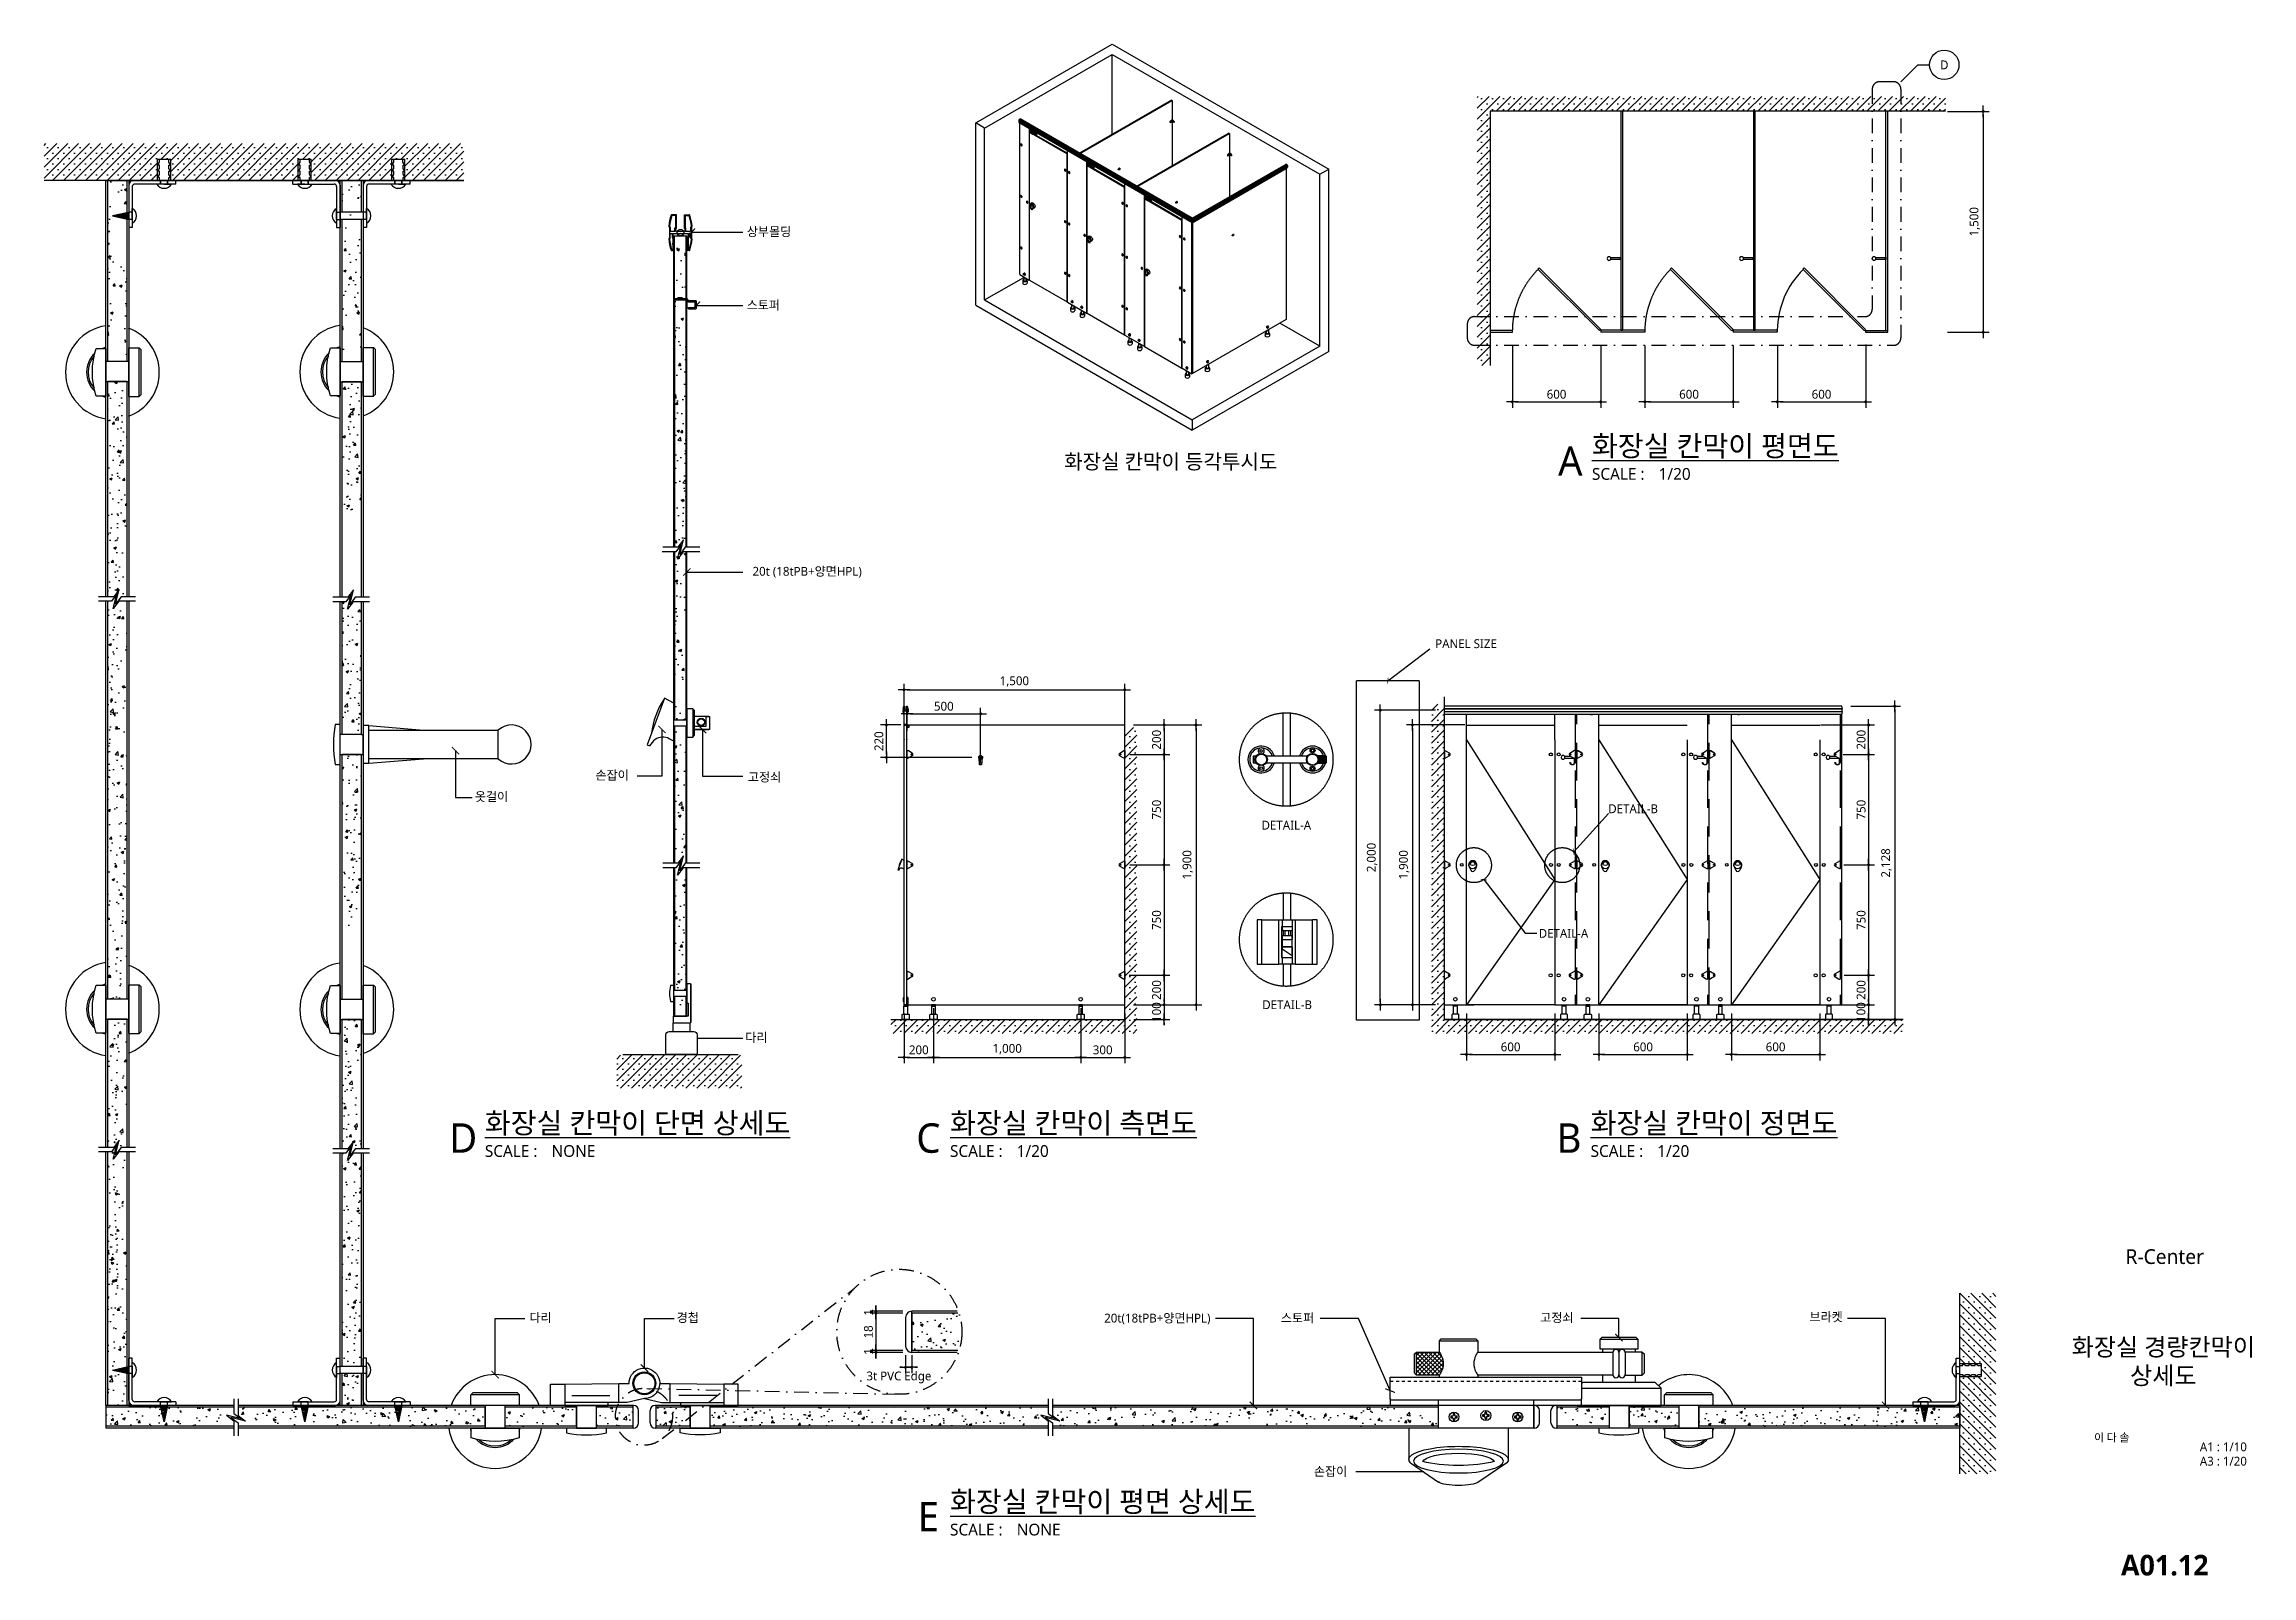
# Model space of a CAD drawing. Header units: millimetres. Extents: x 1125 to 16121, y 592 to 10995.
import ezdxf
from ezdxf.enums import TextEntityAlignment as Align

# ---------------------------------------------------------------- set-up
doc = ezdxf.new("R2010")
doc.units = ezdxf.units.MM
doc.header["$LTSCALE"] = 20
for name, pattern in [('CENTERX2', [101.6, 63.5, -12.7, 12.7, -12.7]), ('DASHDOT-AGI', [10, 5, -2.5, 0, -2.5]), ('HIDDEN', [2, 1, -1]), ('HIDDENX2', [19.05, 12.7, -6.35]), ('PHANTOMX2', [5, 2.5, -0.5, 0.5, -0.5, 0.5, -0.5])]:
    doc.linetypes.add(name, pattern=pattern)
doc.layers.get('Defpoints').update_dxf_attribs({"color": 137})
for name, color, linetype in [('3TXT', 3, 'Continuous'), ('CL', 2, 'Continuous'), ('DEFAULT', 4, 'Continuous'), ('DIM', 7, 'Continuous'), ('HAT', 5, 'Continuous'), ('MAKE2D_VISIBLE_LINES', 7, 'Continuous'), ('SHT', 5, 'Continuous'), ('SYM', 7, 'Continuous'), ('SYM-LEAD', 6, 'Continuous'), ('TAG', 6, 'Continuous'), ('TEXT', 3, 'Continuous')]:
    doc.layers.add(name, color=color, linetype=linetype)
doc.styles.add('ARIAL', font='malgun.ttf')
doc.styles.add('굴림체(옥산)', font='malgun.ttf')
doc.styles.add('맑은고딕', font='malgun.ttf')
doc.styles.add('맑은고딕B', font='malgunbd.ttf')
doc.styles.add('스타일1', font='malgun.ttf')
doc.styles.add('스타일2', font='malgun.ttf')
doc.dimstyles.new('CJA-1', dxfattribs={"dimscale": 50, "dimtxt": 3, "dimasz": 1, "dimexe": 2, "dimexo": 3, "dimgap": 1, "dimtad": 1, "dimdec": 0, "dimdsep": 46, "dimlunit": 6, "dimtxsty": '굴림체(옥산)', "dimblk": 'CJDOT', "dimcen": 0.09, "dimclrd": 256, "dimclre": 256, "dimclrt": 3, "dimazin": 2, "dimtfac": 1, "dimtdec": 0, "dimtix": 1, "dimtmove": 2, "dimatfit": 3, "dimldrblk": 'CJDOT', "dimfxl": 1, "dimtolj": 1, "dimtzin": 0, "dimarcsym": 0})
doc.dimstyles.new('DIM-1', dxfattribs={"dimtxt": 3, "dimasz": 1.5, "dimexe": 1, "dimexo": 1.5, "dimgap": 1, "dimtad": 1, "dimdec": 0, "dimdsep": 46, "dimtxsty": 'ARIAL', "dimblk1": 'ARCHTICK', "dimblk2": 'ARCHTICK', "dimsah": 1, "dimcen": 0, "dimclrd": 256, "dimclre": 256, "dimclrt": 3, "dimazin": 2, "dimtfac": 1, "dimtdec": 0, "dimtix": 1, "dimtmove": 2, "dimatfit": 3, "dimldrblk": 'ARCHTICK', "dimfxl": 1, "dimtolj": 1, "dimtzin": 0, "dimarcsym": 0})
doc.dimstyles.new('DIM-QD 1', dxfattribs={"dimtxt": 3, "dimasz": 1.5, "dimexe": 1, "dimexo": 0, "dimgap": 1, "dimtad": 1, "dimdec": 3, "dimdsep": 46, "dimlunit": 6, "dimtxsty": '굴림체(옥산)', "dimblk1": 'ARCHTICK', "dimblk2": 'ARCHTICK', "dimsah": 1, "dimcen": 0, "dimclrd": 256, "dimclre": 256, "dimclrt": 3, "dimazin": 2, "dimtfac": 1, "dimtdec": 3, "dimtix": 1, "dimtmove": 2, "dimatfit": 3, "dimldrblk": 'ARCHTICK', "dimfxl": 1, "dimtolj": 1, "dimtzin": 0, "dimarcsym": 0})
pattern_1 = [(45, (-141767.73, -26787.91), (-37.043556, 37.043556), []), (45, (-141730.69, -26787.91), (-37.043556, 37.043556), [0, -52.3875])]
pattern_2 = [(50, (-141767.73, -26787.91), (182.18467, -15.93909), [19.05, -209.55]), (355, (-141767.73, -26787.91), (-35.24283, 191.05664), [15.24, -167.64]), (100.451, (-141752.55, -26789.24), (146.9425, 175.11669), [16.19, -178.09]), (46.1842, (-141767.73, -26737.1), (271.07904, -42.04233), [28.575, -314.325]), (96.6356, (-141745.14, -26740.61), (237.40423, 247.42556), [24.285, -267.135]), (351.184, (-141767.73, -26737.1), (237.4046, 247.4251), [22.86, -251.46]), (21, (-141742.33, -26749.81), (151.61488, -102.26552), [19.05, -209.55]), (326, (-141742.33, -26749.81), (61.80203, 184.18797), [15.24, -167.64]), (71.4514, (-141729.7, -26758.33), (213.4165, 81.92286), [16.19, -178.09]), (37.5, (-141767.73, -26787.91), (3.088603, 84.55504), [0, -165.608, 0, -170.18, 0, -168.275]), (7.5, (-141767.73, -26787.91), (66.81966, 100.180575), [0, -97.028, 0, -161.798, 0, -64.135]), (327.5, (-141824.37, -26787.91), (135.590595, -5.728744), [0, -63.5, 0, -198.12, 0, -262.89]), (317.5, (-141849.77, -26787.91), (148.12918, 25.42649), [0, -82.55, 0, -131.572, 0, -186.69])]
pattern_3 = [(130, (20871.25, -6475.5), (-182.1847, -15.9391), [19.05, -209.55]), (185, (20871.25, -6475.5), (35.2428, 191.0566), [15.24, -167.64]), (79.549, (20856.07, -6476.83), (-146.9425, 175.1167), [16.19, -178.09]), (133.8158, (20871.25, -6424.7), (-271.079, -42.0423), [28.575, -314.325]), (83.3644, (20848.66, -6428.2), (-237.4042, 247.4256), [24.285, -267.135]), (188.816, (20871.25, -6424.7), (-237.4046, 247.425), [22.86, -251.46]), (159, (20845.85, -6437.4), (-151.6149, -102.2655), [19.05, -209.55]), (214, (20845.85, -6437.4), (-61.802, 184.188), [15.24, -167.64]), (108.5486, (20833.22, -6445.92), (-213.4165, 81.9229), [16.19, -178.09]), (142.5, (20871.254, -6475.5), (-3.0886, 84.55504), [0, -165.608, 0, -170.18, 0, -168.275]), (172.5, (20871.25, -6475.5), (-66.81966, 100.18057), [0, -97.028, 0, -161.798, 0, -64.135]), (212.5, (20927.896, -6475.5), (-135.5906, -5.72874), [0, -63.5, 0, -198.12, 0, -262.89]), (222.5, (20953.3, -6475.5), (-148.1292, 25.4265), [0, -82.55, 0, -131.572, 0, -186.69])]
pattern_4 = [(45, (-141971.43, -26787.91), (-37.043556, 37.043556), []), (45, (-141934.39, -26787.91), (-37.043556, 37.043556), [0, -52.3875])]
pattern_5 = [(50, (-141969.59, -26787.91), (182.18467, -15.93909), [19.05, -209.55]), (355, (-141969.6, -26787.91), (-35.24283, 191.05664), [15.24, -167.64]), (100.451, (-141954.41, -26789.24), (146.9425, 175.11669), [16.19, -178.09]), (46.1842, (-141969.6, -26737.1), (271.07904, -42.04233), [28.575, -314.325]), (96.6356, (-141947, -26740.61), (237.40423, 247.42556), [24.285, -267.135]), (351.184, (-141969.6, -26737.1), (237.4046, 247.4251), [22.86, -251.46]), (21, (-141944.19, -26749.81), (151.61488, -102.26552), [19.05, -209.55]), (326, (-141944.2, -26749.81), (61.80203, 184.18797), [15.24, -167.64]), (71.4514, (-141931.56, -26758.33), (213.4165, 81.92286), [16.19, -178.09]), (37.5, (-141969.59, -26787.91), (3.088603, 84.55504), [0, -165.608, 0, -170.18, 0, -168.275]), (7.5, (-141969.59, -26787.91), (66.81966, 100.180575), [0, -97.028, 0, -161.798, 0, -64.135]), (327.5, (-142026.23, -26787.91), (135.590595, -5.728744), [0, -63.5, 0, -198.12, 0, -262.89]), (317.5, (-142051.63, -26787.91), (148.12918, 25.42649), [0, -82.55, 0, -131.572, 0, -186.69])]

msp = doc.modelspace()

# ---------------------------------------------------------------- texts
at = {"layer": '3TXT', "color": 3, "style": '맑은고딕'}
msp.add_text('화장실 칸막이 등각투시도', height=100, dxfattribs=at).set_placement((8053.6, 8109.5))
at = {"layer": 'DIM', "color": 3, "style": '맑은고딕'}
msp.add_text('3t PVC Edge', height=60, dxfattribs=at).set_placement((6710.4, 1919.4))
at = {"layer": 'SYM', "color": 3, "style": '맑은고딕'}
for s, p in [('상부몰딩', (5898, 9691.5)), ('스토퍼', (5897.1, 9192.6)), ('20t (18tPB+양면HPL)', (5936.6, 7384.8)), ('PANEL SIZE', (10573.8, 6893.3)), ('손잡이', (4869.8, 5999.4)), ('고정쇠', (5905, 5986.6)), ('옷걸이', (4050.5, 5853.8)), ('DETAIL-A', (9394.3, 5660.3)), ('DETAIL-B', (11749.3, 5772)), ('DETAIL-A', (11277, 4925.5)), ('DETAIL-B', (9399.1, 4440.8)), ('다리', (5887.1, 4218.4)), ('다리', (4421.3, 2315.3)), ('경첩', (5421, 2315.4)), ('20t(18tPB+양면HPL)', (8325.5, 2312.4)), ('스토퍼', (9525.4, 2312.3)), ('고정쇠', (11287.1, 2315.3)), ('브라켓', (13116.1, 2320.4)), ('손잡이', (9750.1, 1270.6))]:
    msp.add_text(s, height=60, dxfattribs=at).set_placement(p)
at = {"layer": 'TEXT', "style": '스타일1'}
msp.add_text('R-Center', height=100, dxfattribs=at).set_placement((15529.6, 2760), align=Align.MIDDLE_CENTER)

# ---------------------------------------------------------------- blocks, each defined once
blk = doc.blocks.new('CJDOT')
blk.add_line((-2, 0), (2, 0))
at = {"const_width": 0.5}
blk.add_lwpolyline([(-0.25, 0, 1), (0.25, 0, 1)], format="xyb", close=True, dxfattribs=at)
blk = doc.blocks.new('*D4')
at = {"layer": 'Defpoints', "color": 0, "transparency": 16777216}
for p in [(13993, 10539), (13993, 9039), (14296, 9039)]:
    blk.add_point(p, dxfattribs=at)
at = {"layer": 'DIM', "lineweight": -2, "transparency": 16777216}
for p, q in [((14053, 10539), (14336, 10539)), ((14296, 10519), (14296, 9059)), ((14053, 9039), (14336, 9039))]:
    blk.add_line(p, q, dxfattribs=at)
at = {"layer": 'DIM', "lineweight": -2, "transparency": 16777216, "xscale": 20, "yscale": 20, "zscale": 20}
for p, rotation in [((14296, 10539), 90), ((14296, 9039), 270)]:
    blk.add_blockref('CJDOT', p, dxfattribs=dict(at, rotation=rotation))
at = {"layer": 'DIM', "color": 3, "transparency": 16777216, "insert": (14239, 9789), "char_height": 60, "attachment_point": 5, "rotation": 90, "style": '맑은고딕'}
blk.add_mtext('\\A1;1,500', dxfattribs=at)
blk = doc.blocks.new('*D5')
at = {"layer": 'Defpoints', "color": 0, "transparency": 16777216}
for p in [(10836, 6371), (10419, 4471), (10636, 4471)]:
    blk.add_point(p, dxfattribs=at)
at = {"layer": 'DIM', "lineweight": -2, "transparency": 16777216}
for p, q in [((10776, 6371), (10379, 6371)), ((10419, 6351), (10419, 4491)), ((10576, 4471), (10379, 4471))]:
    blk.add_line(p, q, dxfattribs=at)
at = {"layer": 'DIM', "lineweight": -2, "transparency": 16777216, "xscale": 20, "yscale": 20, "zscale": 20}
for p, rotation in [((10419, 6371), 90), ((10419, 4471), 270)]:
    blk.add_blockref('CJDOT', p, dxfattribs=dict(at, rotation=rotation))
at = {"layer": 'DIM', "color": 3, "transparency": 16777216, "insert": (10363, 5421), "char_height": 60, "attachment_point": 5, "rotation": 90, "style": '맑은고딕'}
blk.add_mtext('\\A1;1,900', dxfattribs=at)
blk = doc.blocks.new('*D6')
at = {"layer": 'Defpoints', "color": 0, "transparency": 16777216}
for p in [(6775, 2375), (7018, 2389), (7018, 2375)]:
    blk.add_point(p, dxfattribs=at)
at = {"layer": 'DIM', "lineweight": -2, "transparency": 16777216}
for p, q in [((6775, 2409), (6775, 2429)), ((6958, 2389), (6735, 2389)), ((6958, 2375), (6735, 2375)), ((6775, 2389), (6775, 2375)), ((6775, 2355), (6775, 2335))]:
    blk.add_line(p, q, dxfattribs=at)
at = {"layer": 'DIM', "lineweight": -2, "transparency": 16777216, "xscale": 20, "yscale": 20, "zscale": 20}
for p, rotation in [((6775, 2389), 270), ((6775, 2375), 90)]:
    blk.add_blockref('CJDOT', p, dxfattribs=dict(at, rotation=rotation))
at = {"layer": 'DIM', "color": 3, "transparency": 16777216, "insert": (6724, 2382), "char_height": 60, "attachment_point": 5, "rotation": 90, "style": '맑은고딕'}
blk.add_mtext('\\A1;{\\fGulim|b0|i0|c0|p49;1}', dxfattribs=at)
blk = doc.blocks.new('*D7')
at = {"layer": 'Defpoints', "color": 0, "transparency": 16777216}
for p in [(7018, 2375), (6775, 2123), (7018, 2123)]:
    blk.add_point(p, dxfattribs=at)
at = {"layer": 'DIM', "lineweight": -2, "transparency": 16777216}
for p, q in [((6958, 2375), (6735, 2375)), ((6775, 2355), (6775, 2143)), ((6958, 2123), (6735, 2123))]:
    blk.add_line(p, q, dxfattribs=at)
at = {"layer": 'DIM', "lineweight": -2, "transparency": 16777216, "xscale": 20, "yscale": 20, "zscale": 20}
for p, rotation in [((6775, 2375), 90), ((6775, 2123), 270)]:
    blk.add_blockref('CJDOT', p, dxfattribs=dict(at, rotation=rotation))
at = {"layer": 'DIM', "color": 3, "transparency": 16777216, "insert": (6724, 2249), "char_height": 60, "attachment_point": 5, "rotation": 90, "style": '맑은고딕'}
blk.add_mtext('\\A1;{\\fGulim|b0|i0|c0|p49;18}', dxfattribs=at)
blk = doc.blocks.new('*D8')
at = {"layer": 'Defpoints', "color": 0, "transparency": 16777216}
for p in [(6976, 2151), (7018, 2151), (6976, 2008)]:
    blk.add_point(p, dxfattribs=at)
at = {"layer": 'DIM', "lineweight": -2, "transparency": 16777216}
for p, q in [((6956, 2008), (6936, 2008)), ((6976, 2091), (6976, 1968)), ((7018, 2008), (6976, 2008)), ((7018, 2091), (7018, 1968)), ((7038, 2008), (7058, 2008))]:
    blk.add_line(p, q, dxfattribs=at)
at = {"layer": 'DIM', "lineweight": -2, "transparency": 16777216, "xscale": 20, "yscale": 20, "zscale": 20}
blk.add_blockref('CJDOT', (6976, 2008), dxfattribs=at)
at = {"layer": 'DIM', "lineweight": -2, "transparency": 16777216, "xscale": 20, "yscale": 20, "zscale": 20, "rotation": 180}
blk.add_blockref('CJDOT', (7018, 2008), dxfattribs=at)
blk = doc.blocks.new('*D9')
at = {"layer": 'Defpoints', "color": 0, "transparency": 16777216}
for p in [(6775, 2109), (7018, 2123), (7018, 2109)]:
    blk.add_point(p, dxfattribs=at)
at = {"layer": 'DIM', "lineweight": -2, "transparency": 16777216}
for p, q in [((6958, 2123), (6735, 2123)), ((6958, 2109), (6735, 2109)), ((6775, 2143), (6775, 2163)), ((6775, 2123), (6775, 2109)), ((6775, 2089), (6775, 2069))]:
    blk.add_line(p, q, dxfattribs=at)
at = {"layer": 'DIM', "lineweight": -2, "transparency": 16777216, "xscale": 20, "yscale": 20, "zscale": 20}
for p, rotation in [((6775, 2123), 270), ((6775, 2109), 90)]:
    blk.add_blockref('CJDOT', p, dxfattribs=dict(at, rotation=rotation))
at = {"layer": 'DIM', "color": 3, "transparency": 16777216, "insert": (6724, 2116), "char_height": 60, "attachment_point": 5, "rotation": 90, "style": '맑은고딕'}
blk.add_mtext('\\A1;{\\fGulim|b0|i0|c0|p49;1}', dxfattribs=at)
blk = doc.blocks.new('*D10')
at = {"layer": 'Defpoints', "color": 0, "transparency": 16777216}
for p in [(8465, 6371), (8465, 4471), (8949, 4471)]:
    blk.add_point(p, dxfattribs=at)
at = {"layer": 'DIM', "lineweight": -2, "transparency": 16777216}
for p, q in [((8525, 6371), (8989, 6371)), ((8949, 6351), (8949, 4491)), ((8525, 4471), (8989, 4471))]:
    blk.add_line(p, q, dxfattribs=at)
at = {"layer": 'DIM', "lineweight": -2, "transparency": 16777216, "xscale": 20, "yscale": 20, "zscale": 20}
for p, rotation in [((8949, 6371), 90), ((8949, 4471), 270)]:
    blk.add_blockref('CJDOT', p, dxfattribs=dict(at, rotation=rotation))
at = {"layer": 'DIM', "color": 3, "transparency": 16777216, "insert": (8893, 5421), "char_height": 60, "attachment_point": 5, "rotation": 90, "style": '맑은고딕'}
blk.add_mtext('\\A1;1,900', dxfattribs=at)
blk = doc.blocks.new('*D11')
at = {"layer": 'Defpoints', "color": 0, "transparency": 16777216}
for p in [(8439, 6171), (8439, 5421), (8732, 5421)]:
    blk.add_point(p, dxfattribs=at)
at = {"layer": 'DIM', "lineweight": -2, "transparency": 16777216}
for p, q in [((8499, 6171), (8772, 6171)), ((8732, 6151), (8732, 5441)), ((8499, 5421), (8772, 5421))]:
    blk.add_line(p, q, dxfattribs=at)
at = {"layer": 'DIM', "lineweight": -2, "transparency": 16777216, "xscale": 20, "yscale": 20, "zscale": 20}
for p, rotation in [((8732, 6171), 90), ((8732, 5421), 270)]:
    blk.add_blockref('CJDOT', p, dxfattribs=dict(at, rotation=rotation))
at = {"layer": 'DIM', "color": 3, "transparency": 16777216, "insert": (8681, 5796), "char_height": 60, "attachment_point": 5, "rotation": 90, "style": '맑은고딕'}
blk.add_mtext('\\A1;750', dxfattribs=at)
blk = doc.blocks.new('*D12')
at = {"layer": 'Defpoints', "color": 0, "transparency": 16777216}
for p in [(10201, 6471), (10636, 6471), (10636, 4471)]:
    blk.add_point(p, dxfattribs=at)
at = {"layer": 'DIM', "lineweight": -2, "transparency": 16777216}
for p, q in [((10576, 6471), (10161, 6471)), ((10201, 4491), (10201, 6451)), ((10576, 4471), (10161, 4471))]:
    blk.add_line(p, q, dxfattribs=at)
at = {"layer": 'DIM', "lineweight": -2, "transparency": 16777216, "xscale": 20, "yscale": 20, "zscale": 20}
for p, rotation in [((10201, 6471), 90), ((10201, 4471), 270)]:
    blk.add_blockref('CJDOT', p, dxfattribs=dict(at, rotation=rotation))
at = {"layer": 'DIM', "color": 3, "transparency": 16777216, "insert": (10145, 5471), "char_height": 60, "attachment_point": 5, "rotation": 90, "style": '맑은고딕'}
blk.add_mtext('\\A1;2,000', dxfattribs=at)
blk = doc.blocks.new('*D13')
at = {"layer": 'Defpoints', "color": 0, "transparency": 16777216}
for p in [(7166, 4508), (8166, 4508), (8166, 4113)]:
    blk.add_point(p, dxfattribs=at)
at = {"layer": 'DIM', "lineweight": -2, "transparency": 16777216}
for p, q in [((7166, 4448), (7166, 4073)), ((8166, 4448), (8166, 4073)), ((7186, 4113), (8146, 4113))]:
    blk.add_line(p, q, dxfattribs=at)
at = {"layer": 'DIM', "lineweight": -2, "transparency": 16777216, "xscale": 20, "yscale": 20, "zscale": 20, "rotation": 180}
blk.add_blockref('CJDOT', (7166, 4113), dxfattribs=at)
at = {"layer": 'DIM', "lineweight": -2, "transparency": 16777216, "xscale": 20, "yscale": 20, "zscale": 20}
blk.add_blockref('CJDOT', (8166, 4113), dxfattribs=at)
at = {"layer": 'DIM', "color": 3, "transparency": 16777216, "insert": (7666, 4169), "char_height": 60, "attachment_point": 5, "style": '맑은고딕'}
blk.add_mtext('\\A1;1,000', dxfattribs=at)
blk = doc.blocks.new('*D14')
at = {"layer": 'Defpoints', "color": 0, "transparency": 16777216}
for p in [(8166, 4508), (8465, 4471), (8465, 4113)]:
    blk.add_point(p, dxfattribs=at)
at = {"layer": 'DIM', "lineweight": -2, "transparency": 16777216}
for p, q in [((8166, 4448), (8166, 4073)), ((8465, 4411), (8465, 4073)), ((8186, 4113), (8445, 4113))]:
    blk.add_line(p, q, dxfattribs=at)
at = {"layer": 'DIM', "lineweight": -2, "transparency": 16777216, "xscale": 20, "yscale": 20, "zscale": 20, "rotation": 180}
blk.add_blockref('CJDOT', (8166, 4113), dxfattribs=at)
at = {"layer": 'DIM', "lineweight": -2, "transparency": 16777216, "xscale": 20, "yscale": 20, "zscale": 20}
blk.add_blockref('CJDOT', (8465, 4113), dxfattribs=at)
at = {"layer": 'DIM', "color": 3, "transparency": 16777216, "insert": (8315, 4164), "char_height": 60, "attachment_point": 5, "style": '맑은고딕'}
blk.add_mtext('\\A1;300', dxfattribs=at)
blk = doc.blocks.new('*D15')
at = {"layer": 'Defpoints', "color": 0, "transparency": 16777216}
for p in [(7166, 4508), (6966, 4471), (7166, 4113)]:
    blk.add_point(p, dxfattribs=at)
at = {"layer": 'DIM', "lineweight": -2, "transparency": 16777216}
for p, q in [((6966, 4411), (6966, 4073)), ((7166, 4448), (7166, 4073)), ((6986, 4113), (7146, 4113))]:
    blk.add_line(p, q, dxfattribs=at)
at = {"layer": 'DIM', "lineweight": -2, "transparency": 16777216, "xscale": 20, "yscale": 20, "zscale": 20, "rotation": 180}
blk.add_blockref('CJDOT', (6966, 4113), dxfattribs=at)
at = {"layer": 'DIM', "lineweight": -2, "transparency": 16777216, "xscale": 20, "yscale": 20, "zscale": 20}
blk.add_blockref('CJDOT', (7166, 4113), dxfattribs=at)
at = {"layer": 'DIM', "color": 3, "transparency": 16777216, "insert": (7066, 4164), "char_height": 60, "attachment_point": 5, "style": '맑은고딕'}
blk.add_mtext('\\A1;200', dxfattribs=at)
blk = doc.blocks.new('*D16')
at = {"layer": 'Defpoints', "color": 0, "transparency": 16777216}
for p in [(8439, 5421), (8436, 4671), (8732, 4671)]:
    blk.add_point(p, dxfattribs=at)
at = {"layer": 'DIM', "lineweight": -2, "transparency": 16777216}
for p, q in [((8499, 5421), (8772, 5421)), ((8732, 5401), (8732, 4691)), ((8496, 4671), (8772, 4671))]:
    blk.add_line(p, q, dxfattribs=at)
at = {"layer": 'DIM', "lineweight": -2, "transparency": 16777216, "xscale": 20, "yscale": 20, "zscale": 20}
for p, rotation in [((8732, 5421), 90), ((8732, 4671), 270)]:
    blk.add_blockref('CJDOT', p, dxfattribs=dict(at, rotation=rotation))
at = {"layer": 'DIM', "color": 3, "transparency": 16777216, "insert": (8681, 5046), "char_height": 60, "attachment_point": 5, "rotation": 90, "style": '맑은고딕'}
blk.add_mtext('\\A1;750', dxfattribs=at)
blk = doc.blocks.new('*D17')
at = {"layer": 'Defpoints', "color": 0, "transparency": 16777216}
for p in [(8465, 4471), (8466, 4371), (8732, 4371)]:
    blk.add_point(p, dxfattribs=at)
at = {"layer": 'DIM', "lineweight": -2, "transparency": 16777216}
for p, q in [((8732, 4491), (8732, 4511)), ((8525, 4471), (8772, 4471)), ((8526, 4371), (8772, 4371)), ((8732, 4471), (8732, 4371)), ((8732, 4351), (8732, 4331))]:
    blk.add_line(p, q, dxfattribs=at)
at = {"layer": 'DIM', "lineweight": -2, "transparency": 16777216, "xscale": 20, "yscale": 20, "zscale": 20}
for p, rotation in [((8732, 4471), 270), ((8732, 4371), 90)]:
    blk.add_blockref('CJDOT', p, dxfattribs=dict(at, rotation=rotation))
at = {"layer": 'DIM', "color": 3, "transparency": 16777216, "insert": (8681, 4421), "char_height": 60, "attachment_point": 5, "rotation": 90, "style": '맑은고딕'}
blk.add_mtext('\\A1;100', dxfattribs=at)
blk = doc.blocks.new('*D18')
at = {"layer": 'Defpoints', "color": 0, "transparency": 16777216}
for p in [(8436, 4671), (8465, 4471), (8732, 4471)]:
    blk.add_point(p, dxfattribs=at)
at = {"layer": 'DIM', "lineweight": -2, "transparency": 16777216}
for p, q in [((8496, 4671), (8772, 4671)), ((8732, 4651), (8732, 4491)), ((8525, 4471), (8772, 4471))]:
    blk.add_line(p, q, dxfattribs=at)
at = {"layer": 'DIM', "lineweight": -2, "transparency": 16777216, "xscale": 20, "yscale": 20, "zscale": 20}
for p, rotation in [((8732, 4671), 90), ((8732, 4471), 270)]:
    blk.add_blockref('CJDOT', p, dxfattribs=dict(at, rotation=rotation))
at = {"layer": 'DIM', "color": 3, "transparency": 16777216, "insert": (8681, 4571), "char_height": 60, "attachment_point": 5, "rotation": 90, "style": '맑은고딕'}
blk.add_mtext('\\A1;200', dxfattribs=at)
blk = doc.blocks.new('*D19')
at = {"layer": 'Defpoints', "color": 0, "transparency": 16777216}
for p in [(8465, 6610), (6966, 6366), (8465, 6271)]:
    blk.add_point(p, dxfattribs=at)
at = {"layer": 'DIM', "lineweight": -2, "transparency": 16777216}
for p, q in [((6966, 6426), (6966, 6650)), ((6986, 6610), (8445, 6610)), ((8465, 6331), (8465, 6650))]:
    blk.add_line(p, q, dxfattribs=at)
at = {"layer": 'DIM', "lineweight": -2, "transparency": 16777216, "xscale": 20, "yscale": 20, "zscale": 20, "rotation": 180}
blk.add_blockref('CJDOT', (6966, 6610), dxfattribs=at)
at = {"layer": 'DIM', "lineweight": -2, "transparency": 16777216, "xscale": 20, "yscale": 20, "zscale": 20}
blk.add_blockref('CJDOT', (8465, 6610), dxfattribs=at)
at = {"layer": 'DIM', "color": 3, "transparency": 16777216, "insert": (7715, 6666), "char_height": 60, "attachment_point": 5, "style": '맑은고딕'}
blk.add_mtext('\\A1;1,500', dxfattribs=at)
blk = doc.blocks.new('*D20')
at = {"layer": 'Defpoints', "color": 0, "transparency": 16777216}
for p in [(6846, 6371), (7005, 6371), (7486, 6151)]:
    blk.add_point(p, dxfattribs=at)
at = {"layer": 'DIM', "lineweight": -2, "transparency": 16777216}
for p, q in [((6945, 6371), (6806, 6371)), ((6846, 6171), (6846, 6351)), ((7426, 6151), (6806, 6151))]:
    blk.add_line(p, q, dxfattribs=at)
at = {"layer": 'DIM', "lineweight": -2, "transparency": 16777216, "xscale": 20, "yscale": 20, "zscale": 20}
for p, rotation in [((6846, 6371), 90), ((6846, 6151), 270)]:
    blk.add_blockref('CJDOT', p, dxfattribs=dict(at, rotation=rotation))
at = {"layer": 'DIM', "color": 3, "transparency": 16777216, "insert": (6795, 6261), "char_height": 60, "attachment_point": 5, "rotation": 90, "style": '맑은고딕'}
blk.add_mtext('\\A1;220', dxfattribs=at)
blk = doc.blocks.new('*D21')
at = {"layer": 'Defpoints', "color": 0, "transparency": 16777216}
for p in [(7486, 6447), (6986, 6272), (7486, 6051)]:
    blk.add_point(p, dxfattribs=at)
at = {"layer": 'DIM', "lineweight": -2, "transparency": 16777216}
for p, q in [((6986, 6332), (6986, 6487)), ((7486, 6111), (7486, 6487)), ((7006, 6447), (7466, 6447))]:
    blk.add_line(p, q, dxfattribs=at)
at = {"layer": 'DIM', "lineweight": -2, "transparency": 16777216, "xscale": 20, "yscale": 20, "zscale": 20, "rotation": 180}
blk.add_blockref('CJDOT', (6986, 6447), dxfattribs=at)
at = {"layer": 'DIM', "lineweight": -2, "transparency": 16777216, "xscale": 20, "yscale": 20, "zscale": 20}
blk.add_blockref('CJDOT', (7486, 6447), dxfattribs=at)
at = {"layer": 'DIM', "color": 3, "transparency": 16777216, "insert": (7236, 6498), "char_height": 60, "attachment_point": 5, "style": '맑은고딕'}
blk.add_mtext('\\A1;500', dxfattribs=at)
blk = doc.blocks.new('_ArchTick')
at = {"color": 0, "linetype": 'ByBlock', "const_width": 0.15}
blk.add_lwpolyline([(-0.5, -0.5), (0.5, 0.5)], dxfattribs=at)
blk = doc.blocks.new('*D22')
at = {"layer": 'Defpoints', "color": 0, "transparency": 16777216}
for p in [(8465, 6371), (8439, 6171), (8732, 6171)]:
    blk.add_point(p, dxfattribs=at)
at = {"layer": 'DIM', "lineweight": -2, "transparency": 16777216}
for p, q in [((8525, 6371), (8772, 6371)), ((8732, 6351), (8732, 6191)), ((8499, 6171), (8772, 6171))]:
    blk.add_line(p, q, dxfattribs=at)
at = {"layer": 'DIM', "lineweight": -2, "transparency": 16777216, "xscale": 20, "yscale": 20, "zscale": 20}
for p, rotation in [((8732, 6371), 90), ((8732, 6171), 270)]:
    blk.add_blockref('CJDOT', p, dxfattribs=dict(at, rotation=rotation))
at = {"layer": 'DIM', "color": 3, "transparency": 16777216, "insert": (8681, 6271), "char_height": 60, "attachment_point": 5, "rotation": 90, "style": '맑은고딕'}
blk.add_mtext('\\A1;200', dxfattribs=at)
blk = doc.blocks.new('*D23')
at = {"layer": 'Defpoints', "color": 0, "transparency": 16777216}
for p in [(13336, 6498), (13255, 4371), (13695, 4371)]:
    blk.add_point(p, dxfattribs=at)
at = {"layer": 'DIM', "lineweight": -2, "transparency": 16777216}
for p, q in [((13396, 6498), (13735, 6498)), ((13695, 6478), (13695, 4391)), ((13315, 4371), (13735, 4371))]:
    blk.add_line(p, q, dxfattribs=at)
at = {"layer": 'DIM', "lineweight": -2, "transparency": 16777216, "xscale": 20, "yscale": 20, "zscale": 20}
for p, rotation in [((13695, 6498), 90), ((13695, 4371), 270)]:
    blk.add_blockref('CJDOT', p, dxfattribs=dict(at, rotation=rotation))
at = {"layer": 'DIM', "color": 3, "transparency": 16777216, "insert": (13639, 5434), "char_height": 60, "attachment_point": 5, "rotation": 90, "style": '맑은고딕'}
blk.add_mtext('\\A1;2,128', dxfattribs=at)
blk = doc.blocks.new('*D24')
at = {"layer": 'Defpoints', "color": 0, "transparency": 16777216}
for p in [(13286, 6171), (13290, 5421), (13518, 5421)]:
    blk.add_point(p, dxfattribs=at)
at = {"layer": 'DIM', "lineweight": -2, "transparency": 16777216}
for p, q in [((13346, 6171), (13558, 6171)), ((13518, 6151), (13518, 5441)), ((13350, 5421), (13558, 5421))]:
    blk.add_line(p, q, dxfattribs=at)
at = {"layer": 'DIM', "lineweight": -2, "transparency": 16777216, "xscale": 20, "yscale": 20, "zscale": 20}
for p, rotation in [((13518, 6171), 90), ((13518, 5421), 270)]:
    blk.add_blockref('CJDOT', p, dxfattribs=dict(at, rotation=rotation))
at = {"layer": 'DIM', "color": 3, "transparency": 16777216, "insert": (13467, 5796), "char_height": 60, "attachment_point": 5, "rotation": 90, "style": '맑은고딕'}
blk.add_mtext('\\A1;750', dxfattribs=at)
blk = doc.blocks.new('*D25')
at = {"layer": 'Defpoints', "color": 0, "transparency": 16777216}
for p in [(10786, 4471), (11386, 4471), (11386, 4133)]:
    blk.add_point(p, dxfattribs=at)
at = {"layer": 'DIM', "lineweight": -2, "transparency": 16777216}
for p, q in [((10786, 4411), (10786, 4093)), ((11386, 4411), (11386, 4093)), ((10806, 4133), (11366, 4133))]:
    blk.add_line(p, q, dxfattribs=at)
at = {"layer": 'DIM', "lineweight": -2, "transparency": 16777216, "xscale": 20, "yscale": 20, "zscale": 20, "rotation": 180}
blk.add_blockref('CJDOT', (10786, 4133), dxfattribs=at)
at = {"layer": 'DIM', "lineweight": -2, "transparency": 16777216, "xscale": 20, "yscale": 20, "zscale": 20}
blk.add_blockref('CJDOT', (11386, 4133), dxfattribs=at)
at = {"layer": 'DIM', "color": 3, "transparency": 16777216, "insert": (11086, 4184), "char_height": 60, "attachment_point": 5, "style": '맑은고딕'}
blk.add_mtext('\\A1;600', dxfattribs=at)
blk = doc.blocks.new('*D26')
at = {"layer": 'Defpoints', "color": 0, "transparency": 16777216}
for p in [(13290, 5421), (13291, 4671), (13518, 4671)]:
    blk.add_point(p, dxfattribs=at)
at = {"layer": 'DIM', "lineweight": -2, "transparency": 16777216}
for p, q in [((13350, 5421), (13558, 5421)), ((13518, 5401), (13518, 4691)), ((13351, 4671), (13558, 4671))]:
    blk.add_line(p, q, dxfattribs=at)
at = {"layer": 'DIM', "lineweight": -2, "transparency": 16777216, "xscale": 20, "yscale": 20, "zscale": 20}
for p, rotation in [((13518, 5421), 90), ((13518, 4671), 270)]:
    blk.add_blockref('CJDOT', p, dxfattribs=dict(at, rotation=rotation))
at = {"layer": 'DIM', "color": 3, "transparency": 16777216, "insert": (13467, 5046), "char_height": 60, "attachment_point": 5, "rotation": 90, "style": '맑은고딕'}
blk.add_mtext('\\A1;750', dxfattribs=at)
blk = doc.blocks.new('*D27')
at = {"layer": 'Defpoints', "color": 0, "transparency": 16777216}
for p in [(13255, 4371), (13331, 4471), (13517, 4371)]:
    blk.add_point(p, dxfattribs=at)
at = {"layer": 'DIM', "lineweight": -2, "transparency": 16777216}
for p, q in [((13517, 4491), (13517, 4511)), ((13315, 4371), (13557, 4371)), ((13391, 4471), (13557, 4471)), ((13517, 4471), (13517, 4371)), ((13517, 4351), (13517, 4331))]:
    blk.add_line(p, q, dxfattribs=at)
at = {"layer": 'DIM', "lineweight": -2, "transparency": 16777216, "xscale": 20, "yscale": 20, "zscale": 20}
for p, rotation in [((13517, 4471), 270), ((13517, 4371), 90)]:
    blk.add_blockref('CJDOT', p, dxfattribs=dict(at, rotation=rotation))
at = {"layer": 'DIM', "color": 3, "transparency": 16777216, "insert": (13466, 4421), "char_height": 60, "attachment_point": 5, "rotation": 90, "style": '맑은고딕'}
blk.add_mtext('\\A1;100', dxfattribs=at)
blk = doc.blocks.new('*D28')
at = {"layer": 'Defpoints', "color": 0, "transparency": 16777216}
for p in [(13291, 4671), (13331, 4471), (13518, 4471)]:
    blk.add_point(p, dxfattribs=at)
at = {"layer": 'DIM', "lineweight": -2, "transparency": 16777216}
for p, q in [((13351, 4671), (13558, 4671)), ((13518, 4651), (13518, 4491)), ((13391, 4471), (13558, 4471))]:
    blk.add_line(p, q, dxfattribs=at)
at = {"layer": 'DIM', "lineweight": -2, "transparency": 16777216, "xscale": 20, "yscale": 20, "zscale": 20}
for p, rotation in [((13518, 4671), 90), ((13518, 4471), 270)]:
    blk.add_blockref('CJDOT', p, dxfattribs=dict(at, rotation=rotation))
at = {"layer": 'DIM', "color": 3, "transparency": 16777216, "insert": (13467, 4571), "char_height": 60, "attachment_point": 5, "rotation": 90, "style": '맑은고딕'}
blk.add_mtext('\\A1;200', dxfattribs=at)
blk = doc.blocks.new('*D29')
at = {"layer": 'Defpoints', "color": 0, "transparency": 16777216}
for p in [(13131, 6371), (13518, 6371), (13406, 6171)]:
    blk.add_point(p, dxfattribs=at)
at = {"layer": 'DIM', "lineweight": -2, "transparency": 16777216}
for p, q in [((13191, 6371), (13558, 6371)), ((13518, 6191), (13518, 6351)), ((13466, 6171), (13558, 6171))]:
    blk.add_line(p, q, dxfattribs=at)
at = {"layer": 'DIM', "lineweight": -2, "transparency": 16777216, "xscale": 20, "yscale": 20, "zscale": 20}
for p, rotation in [((13518, 6371), 90), ((13518, 6171), 270)]:
    blk.add_blockref('CJDOT', p, dxfattribs=dict(at, rotation=rotation))
at = {"layer": 'DIM', "color": 3, "transparency": 16777216, "insert": (13467, 6271), "char_height": 60, "attachment_point": 5, "rotation": 90, "style": '맑은고딕'}
blk.add_mtext('\\A1;200', dxfattribs=at)
blk = doc.blocks.new('*D30')
at = {"layer": 'Defpoints', "color": 0, "transparency": 16777216}
for p in [(11098, 9010), (11698, 9009), (11698, 8566)]:
    blk.add_point(p, dxfattribs=at)
at = {"layer": 'DIM', "lineweight": -2, "transparency": 16777216}
for p, q in [((11098, 8950), (11098, 8526)), ((11698, 8949), (11698, 8526)), ((11118, 8566), (11678, 8566))]:
    blk.add_line(p, q, dxfattribs=at)
at = {"layer": 'DIM', "lineweight": -2, "transparency": 16777216, "xscale": 20, "yscale": 20, "zscale": 20, "rotation": 180}
blk.add_blockref('CJDOT', (11098, 8566), dxfattribs=at)
at = {"layer": 'DIM', "lineweight": -2, "transparency": 16777216, "xscale": 20, "yscale": 20, "zscale": 20}
blk.add_blockref('CJDOT', (11698, 8566), dxfattribs=at)
at = {"layer": 'DIM', "color": 3, "transparency": 16777216, "insert": (11398, 8617), "char_height": 60, "attachment_point": 5, "style": '맑은고딕'}
blk.add_mtext('\\A1;600', dxfattribs=at)
blk = doc.blocks.new('*D31')
at = {"layer": 'Defpoints', "color": 0, "transparency": 16777216}
for p in [(11998, 9009), (12598, 9009), (12598, 8566)]:
    blk.add_point(p, dxfattribs=at)
at = {"layer": 'DIM', "lineweight": -2, "transparency": 16777216}
for p, q in [((11998, 8949), (11998, 8526)), ((12598, 8949), (12598, 8526)), ((12018, 8566), (12578, 8566))]:
    blk.add_line(p, q, dxfattribs=at)
at = {"layer": 'DIM', "lineweight": -2, "transparency": 16777216, "xscale": 20, "yscale": 20, "zscale": 20, "rotation": 180}
blk.add_blockref('CJDOT', (11998, 8566), dxfattribs=at)
at = {"layer": 'DIM', "lineweight": -2, "transparency": 16777216, "xscale": 20, "yscale": 20, "zscale": 20}
blk.add_blockref('CJDOT', (12598, 8566), dxfattribs=at)
at = {"layer": 'DIM', "color": 3, "transparency": 16777216, "insert": (12298, 8617), "char_height": 60, "attachment_point": 5, "style": '맑은고딕'}
blk.add_mtext('\\A1;600', dxfattribs=at)
blk = doc.blocks.new('*D32')
at = {"layer": 'Defpoints', "color": 0, "transparency": 16777216}
for p in [(12898, 9009), (13498, 9015), (13498, 8566)]:
    blk.add_point(p, dxfattribs=at)
at = {"layer": 'DIM', "lineweight": -2, "transparency": 16777216}
for p, q in [((12898, 8949), (12898, 8526)), ((13498, 8955), (13498, 8526)), ((12918, 8566), (13478, 8566))]:
    blk.add_line(p, q, dxfattribs=at)
at = {"layer": 'DIM', "lineweight": -2, "transparency": 16777216, "xscale": 20, "yscale": 20, "zscale": 20, "rotation": 180}
blk.add_blockref('CJDOT', (12898, 8566), dxfattribs=at)
at = {"layer": 'DIM', "lineweight": -2, "transparency": 16777216, "xscale": 20, "yscale": 20, "zscale": 20}
blk.add_blockref('CJDOT', (13498, 8566), dxfattribs=at)
at = {"layer": 'DIM', "color": 3, "transparency": 16777216, "insert": (13198, 8617), "char_height": 60, "attachment_point": 5, "style": '맑은고딕'}
blk.add_mtext('\\A1;600', dxfattribs=at)
blk = doc.blocks.new('dwgtitle')
at = {"layer": '3TXT', "color": 3, "style": '스타일1'}
blk.add_text('SCALE :', height=400, dxfattribs=at).set_placement((523758, 1042197))
at = {"layer": '3TXT', "color": 6, "style": '스타일2'}
blk.add_attdef('A', text='', height=1000, dxfattribs=at).set_placement((523022, 1042837), align=Align.MIDDLE)
at = {"layer": '3TXT', "color": 3, "style": '스타일1'}
for tag, p, height in [('%%UTITLE', (523758, 1042996), 700), ('1/100', (526022, 1042197), 400)]:
    blk.add_attdef(tag, p, '', height=height, dxfattribs=at)
blk = doc.blocks.new('DET2')
at = {"layer": 'SYM', "color": 6}
blk.add_circle((5, 0), 5, dxfattribs=at)
at = {"layer": 'SYM', "color": 3, "style": '굴림체(옥산)'}
blk.add_attdef('1', text='', height=3, dxfattribs=at).set_placement((5, 0), align=Align.MIDDLE)
blk = doc.blocks.new('*D35')
at = {"layer": 'Defpoints', "color": 0, "transparency": 16777216}
for p in [(11686, 4471), (12286, 4471), (12286, 4133)]:
    blk.add_point(p, dxfattribs=at)
at = {"layer": 'DIM', "lineweight": -2, "transparency": 16777216}
for p, q in [((11686, 4411), (11686, 4093)), ((12286, 4411), (12286, 4093)), ((11706, 4133), (12266, 4133))]:
    blk.add_line(p, q, dxfattribs=at)
at = {"layer": 'DIM', "lineweight": -2, "transparency": 16777216, "xscale": 20, "yscale": 20, "zscale": 20, "rotation": 180}
blk.add_blockref('CJDOT', (11686, 4133), dxfattribs=at)
at = {"layer": 'DIM', "lineweight": -2, "transparency": 16777216, "xscale": 20, "yscale": 20, "zscale": 20}
blk.add_blockref('CJDOT', (12286, 4133), dxfattribs=at)
at = {"layer": 'DIM', "color": 3, "transparency": 16777216, "insert": (11986, 4184), "char_height": 60, "attachment_point": 5, "style": '맑은고딕'}
blk.add_mtext('\\A1;600', dxfattribs=at)
blk = doc.blocks.new('*D36')
at = {"layer": 'Defpoints', "color": 0, "transparency": 16777216}
for p in [(12586, 4471), (13186, 4471), (13186, 4133)]:
    blk.add_point(p, dxfattribs=at)
at = {"layer": 'DIM', "lineweight": -2, "transparency": 16777216}
for p, q in [((12586, 4411), (12586, 4093)), ((13186, 4411), (13186, 4093)), ((12606, 4133), (13166, 4133))]:
    blk.add_line(p, q, dxfattribs=at)
at = {"layer": 'DIM', "lineweight": -2, "transparency": 16777216, "xscale": 20, "yscale": 20, "zscale": 20, "rotation": 180}
blk.add_blockref('CJDOT', (12586, 4133), dxfattribs=at)
at = {"layer": 'DIM', "lineweight": -2, "transparency": 16777216, "xscale": 20, "yscale": 20, "zscale": 20}
blk.add_blockref('CJDOT', (13186, 4133), dxfattribs=at)
at = {"layer": 'DIM', "color": 3, "transparency": 16777216, "insert": (12886, 4184), "char_height": 60, "attachment_point": 5, "style": '맑은고딕'}
blk.add_mtext('\\A1;600', dxfattribs=at)
blk = doc.blocks.new('TITLE')
at = {"layer": 'SHT', "color": 4, "style": '스타일2'}
for tag, height, p in [('TITLE1', 6, (776, 115.16)), ('TITLE2', 6, (776, 106.16)), ('TITLE3', 6, (776, 97.16)), ('A0.00', 7, (775.56, 32.33))]:
    blk.add_attdef(tag, text='', height=height, dxfattribs=at).set_placement(p, align=Align.MIDDLE_CENTER)
at = {"layer": 'SHT', "color": 3, "style": '스타일1'}
for tag, p in [('SCALE', (796.39, 73.17)), ('SCALE', (796.39, 68.31)), ('2010.05.', (797.36, 53.01))]:
    blk.add_attdef(tag, text='', height=3, dxfattribs=at).set_placement(p, align=Align.MIDDLE)

# ---------------------------------------------------------------- dimensions: what is measured, and where the dimension line sits
at = {"layer": 'DIM'}
for base, p1, p2, picture, middle in [((14295.6, 9039.5), (13992.9, 10539.5), (13992.9, 9039.5), '*D4', (14239.4, 9789.5)), ((10200.8, 6470.7), (10635.6, 4470.7), (10635.6, 6470.7), '*D12', (10144.7, 5470.7)), ((13695.1526781, 4370.7113582), (13336.0768009, 6498.2113582), (13254.5501146, 4370.7113582), '*D23', (13638.957026, 5434.4613582)), ((6846.3, 6370.7), (7485.6, 6150.9), (7005.3, 6370.7), '*D20', (6795.3, 6260.8)), ((8731.9, 6171), (8465.3, 6370.7), (8438.6, 6171), '*D22', (8680.9, 6270.9)), ((8949.1, 4470.7), (8465.3, 6370.7), (8465.3, 4470.7), '*D10', (8892.9, 5420.7)), ((10418.8, 4470.7), (10835.6, 6370.7), (10635.6, 4470.7), '*D5', (10362.6, 5420.7)), ((13517.6, 6370.7), (13405.5, 6170.9), (13130.5, 6370.7), '*D29', (13466.6, 6270.8)), ((8731.9, 5421), (8438.6, 6171), (8438.6, 5421), '*D11', (8680.9, 5796)), ((13517.6, 5420.9), (13285.5, 6170.9), (13289.7, 5420.9), '*D24', (13466.6, 5795.9)), ((8731.9, 4671), (8438.6, 5421), (8435.6, 4671), '*D16', (8680.9, 5046)), ((13517.6, 4670.9), (13289.7, 5420.9), (13291.5, 4670.9), '*D26', (13466.6, 5045.9)), ((8731.9, 4470.7), (8435.6, 4671), (8465.3, 4470.7), '*D18', (8680.9, 4570.9)), ((13517.6, 4470.7), (13291.5, 4670.9), (13330.5, 4470.7), '*D28', (13466.6, 4570.8)), ((8731.9, 4370.7), (8465.3, 4470.7), (8465.7, 4370.7), '*D17', (8680.7, 4420.7)), ((13517.5, 4370.7), (13330.5, 4470.7), (13254.6, 4370.7), '*D27', (13466.3, 4420.7))]:
    dim = msp.add_linear_dim(base=base, p1=p1, p2=p2, angle=90, dimstyle='CJA-1', override={"dimscale": 20, "dimtxsty": '맑은고딕'}, dxfattribs=at)
    dim.commit()
    dim.dimension.update_dxf_attribs({"geometry": picture, "text_midpoint": middle})
for base, p1, p2, picture, middle in [((11697.7, 8565.6), (11097.7, 9009.7), (11697.7, 9009.4), '*D30', (11397.7, 8616.6)), ((12597.7, 8565.6), (11997.7, 9009.4), (12597.7, 9009.4), '*D31', (12297.7, 8616.6)), ((13497.7, 8565.6), (12897.7, 9009.4), (13497.7, 9015.1), '*D32', (13197.7, 8616.6)), ((8465.3, 6609.7), (6965.6, 6365.7), (8465.3, 6270.5), '*D19', (7715.5, 6665.8)), ((7485.6, 6447.2), (6985.6, 6272.2), (7485.6, 6050.9), '*D21', (7235.6, 6498.2)), ((7165.6, 4112.9), (6965.6, 4470.7), (7165.6, 4508.1), '*D15', (7065.6, 4163.9)), ((8165.6, 4112.9), (7165.6, 4508.1), (8165.6, 4508.1), '*D13', (7665.6, 4169.1)), ((8465.3, 4112.9), (8165.6, 4508.1), (8465.3, 4470.7), '*D14', (8315.5, 4163.9)), ((11385.6, 4133.2), (10785.6, 4470.7), (11385.6, 4470.7), '*D25', (11085.6, 4184.2)), ((12285.6, 4133.2), (11685.6, 4470.7), (12285.6, 4470.7), '*D35', (11985.6, 4184.2)), ((13185.6, 4133.2), (12585.6, 4470.7), (13185.6, 4470.7), '*D36', (12885.6, 4184.2))]:
    dim = msp.add_linear_dim(base=base, p1=p1, p2=p2, dimstyle='CJA-1', override={"dimscale": 20, "dimtxsty": '맑은고딕'}, dxfattribs=at)
    dim.commit()
    dim.dimension.update_dxf_attribs({"geometry": picture, "text_midpoint": middle})
for base, p1, p2, angle, text, picture, middle in [((6774.7, 2375.3), (7017.8, 2389.3), (7017.8, 2375.3), 90, '{\\fGulim|b0|i0|c0|p49;1}', '*D6', (6723.9, 2382.3)), ((6774.7, 2123.3), (7017.8, 2375.3), (7017.8, 2123.3), 90, '{\\fGulim|b0|i0|c0|p49;18}', '*D7', (6723.9, 2249.3)), ((6774.7, 2109.3), (7017.8, 2123.3), (7017.8, 2109.3), 90, '{\\fGulim|b0|i0|c0|p49;1}', '*D9', (6723.9, 2116.3)), ((6975.8, 2007.5), (7017.8, 2151.3), (6975.8, 2151.3), 180, ' ', '*D8', (6996.8, 2007.5))]:
    dim = msp.add_linear_dim(base=base, p1=p1, p2=p2, angle=angle, text=text, dimstyle='CJA-1', override={"dimscale": 20, "dimtxsty": '맑은고딕'}, dxfattribs=at)
    dim.commit()
    dim.dimension.update_dxf_attribs({"geometry": picture, "text_midpoint": middle})

# ---------------------------------------------------------------- hatches: boundary and pattern name
at = {"layer": 'DEFAULT', "ltscale": 2}
h = msp.add_hatch(dxfattribs=at)
h.set_pattern_fill('ANSI37', color=256, scale=1.875, style=0)
h.set_pattern_definition([(45, (-4311.1104, -10474.7475), (-4.209495, 4.209495), []), (135, (-4311.1104, -10474.7475), (-4.209495, -4.209495), [])])
h.paths.add_polyline_path([(9773.7, 6161.2, -0.1622777), (9782, 6136.3, -0.1622777), (9773.7, 6111.3), (9831.9, 6111.3), (9831.9, 6161.2)])
h = msp.add_hatch(dxfattribs=at)
h.set_pattern_fill('AR-CONC', color=256, style=0)
h.set_pattern_definition(pattern_3)
edge = h.paths.add_edge_path(flags=17)
edge.add_line((1556.5, 1749.7), (1556.5, 3471.8))
edge.add_line((1686.5, 1749.7), (1556.5, 1749.7))
edge.add_line((1686.5, 3471.8), (1686.5, 1749.7))
edge = h.paths.add_edge_path()
edge.add_line((1556.5, 1749.7), (1556.5, 3471.8))
edge.add_line((1686.5, 1749.7), (1556.5, 1749.7))
edge.add_line((1686.5, 3471.8), (1686.5, 1749.7))
edge.add_line((1588, 1989.7), (1686.5, 2010.9))
edge.add_line((1686.5, 1968.5), (1588, 1989.7))
at = {"layer": 'HAT', "ltscale": 2}
h = msp.add_hatch(dxfattribs=at)
h.set_pattern_fill('SACNCR', color=256, scale=22, style=0)
h.set_pattern_definition(pattern_1)
h.paths.add_polyline_path([(10947.7, 8812), (10859.7, 8812), (10859.7, 10640.2), (10947.7, 10640.2)])
h = msp.add_hatch(dxfattribs=at)
h.set_pattern_fill('SACNCR', color=256, scale=22, style=0)
h.set_pattern_definition(pattern_1)
h.paths.add_polyline_path([(10947.7, 10639.6), (14040.1, 10639.6), (14040.1, 10539.5), (10947.7, 10539.5)])
h = msp.add_hatch(dxfattribs=at)
h.set_pattern_fill('SACNCR', color=256, scale=22, style=0)
h.set_pattern_definition(pattern_1)
h.paths.add_polyline_path([(3575.5, 10214), (3486.4, 10214), (3486.4, 10069.5), (2939.5, 10069.5), (2939.5, 10214), (2850.3, 10214), (2850.3, 10069.5), (1984.1, 10069.5), (1984.1, 10214), (1894.9, 10214), (1894.9, 10069.5), (1124.6, 10069.5), (1124.6, 10320.2), (3975.3, 10320.2), (3975.3, 10069.5), (3575.5, 10069.5)])
h = msp.add_hatch(dxfattribs=at)
h.set_pattern_fill('AR-CONC', color=256, style=0)
h.set_pattern_definition(pattern_2)
edge = h.paths.add_edge_path()
edge.add_line((1686.5, 10069.5), (1686.5, 8839.7))
edge.add_line((1556.5, 8839.7), (1556.5, 10069.5))
edge.add_line((1686.5, 8839.7), (1557.8, 8839.7))
edge.add_line((1686.5, 10069.5), (1556.5, 10069.5))
edge.add_line((1686.5, 9850.7), (1588, 9829.5))
edge.add_line((1588, 9829.5), (1686.5, 9808.3))
h = msp.add_hatch(dxfattribs=at)
h.set_pattern_fill('AR-CONC', color=256, style=0)
h.set_pattern_definition(pattern_2)
edge = h.paths.add_edge_path()
edge.add_line((3277.9, 10069.5), (3277.9, 8839.7))
edge.add_line((3147.9, 8839.7), (3147.9, 10069.5))
edge.add_line((3277.9, 8839.7), (3149.2, 8839.7))
edge.add_line((3277.9, 10069.5), (3147.9, 10069.5))
edge.add_line((3278, 9850.7), (3179.4, 9829.5))
edge.add_line((3179.4, 9829.5), (3278, 9808.3))
h = msp.add_hatch(dxfattribs=at)
h.set_pattern_fill('AR-CONC', color=256, style=0)
h.set_pattern_definition(pattern_5)
h.paths.add_polyline_path([(5406.8, 9265), (5424.9, 9265), (5424.9, 9268.3, -0.3526903), (5426.5, 9270.5, -0.0703211), (5434.6, 9272), (5439.3, 9272, -0.0377784), (5443.7, 9271.5, -0.0372595), (5448.2, 9272), (5452.8, 9272, -0.0703211), (5461, 9270.5, -0.3526903), (5462.5, 9268.3), (5462.5, 9265), (5486.3, 9265), (5486.3, 9693.3), (5450.1, 9693.3, -0.0751117), (5443.5, 9693.3), (5406.8, 9693.3)])
h = msp.add_hatch(dxfattribs=at)
h.set_pattern_fill('AR-CONC', color=256, style=0)
h.set_pattern_definition(pattern_5)
h.paths.add_polyline_path([(5486.3, 8664.7), (5486.3, 9258.4), (5406.8, 9258.4), (5406.8, 8664.7)])
h = msp.add_hatch(dxfattribs=at)
h.set_pattern_fill('AR-CONC', color=256, style=0)
h.set_pattern_definition(pattern_2)
edge = h.paths.add_edge_path()
edge.add_spline(control_points=[(1686.5, 7227.4), (1677.6, 7227), (1640.3, 7229.3), (1602.3, 7254.8), (1565.8, 7259.9), (1556.5, 7260.3)], knot_values=[83.6053466, 83.6053466, 83.6053466, 83.6053466, 108.8934806, 190.1387227, 217.3748977, 217.3748977, 217.3748977, 217.3748977], degree=3, periodic=0)
edge.add_line((1686.5, 8704.2), (1686.5, 7227.4))
edge.add_line((1556.5, 7260.3), (1556.5, 8704.2))
edge.add_line((1686.5, 8704.2), (1557.8, 8704.2))
h = msp.add_hatch(dxfattribs=at)
h.set_pattern_fill('AR-CONC', color=256, style=0)
h.set_pattern_definition(pattern_2)
edge = h.paths.add_edge_path()
edge.add_spline(control_points=[(3277.9, 7764.5), (3269, 7764.1), (3231.8, 7766.5), (3193.8, 7792), (3157.2, 7797.1), (3147.9, 7797.5)], knot_values=[83.6053466, 83.6053466, 83.6053466, 83.6053466, 108.8934806, 190.1387227, 217.3748977, 217.3748977, 217.3748977, 217.3748977], degree=3, periodic=0)
edge.add_line((3277.9, 8704.2), (3277.9, 7764.5))
edge.add_line((3147.9, 7797.5), (3147.9, 8704.2))
edge.add_line((3277.9, 8704.2), (3149.2, 8704.2))
h = msp.add_hatch(dxfattribs=at)
h.set_pattern_fill('AR-CONC', color=256, style=0)
h.set_pattern_definition([(50, (0, 0), (182.1847, -15.939), [19.05, -209.55]), (355, (0, 0), (-35.2428, 191.0566), [15.24, -167.64]), (100.451, (15.18, -1.33), (146.9425, 175.1167), [16.19, -178.09]), (46.1842, (0, 50.8), (271.079, -42.0423), [28.575, -314.325]), (96.6356, (22.6, 47.3), (237.404, 247.4256), [24.285, -267.135]), (351.184, (0, 50.8), (237.4046, 247.425), [22.86, -251.46]), (21, (25.4, 38.1), (151.6149, -102.2655), [19.05, -209.55]), (326, (25.4, 38.1), (61.802, 184.188), [15.24, -167.64]), (71.4514, (38.03, 29.58), (213.4165, 81.923), [16.19, -178.09]), (37.5, (0, 0), (3.0886, 84.55504), [0, -165.608, 0, -170.18, 0, -168.275]), (7.5, (0, 0), (66.8197, 100.1806), [0, -97.028, 0, -161.798, 0, -64.135]), (327.5, (-56.64, 0), (135.5906, -5.72874), [0, -63.5, 0, -198.12, 0, -262.89]), (317.5, (-82.04, 0), (148.1292, 25.4265), [0, -82.55, 0, -131.572, 0, -186.69])])
h.paths.add_polyline_path([(5467.6, 7628), (5454.8, 7576.9), (5455, 7577), (5455.3, 7577.3), (5455.5, 7577.5), (5455.8, 7577.8), (5456, 7578), (5456.3, 7578.3), (5456.6, 7578.5), (5456.8, 7578.8), (5457.1, 7579), (5457.4, 7579.3), (5457.6, 7579.5), (5457.9, 7579.8), (5458.1, 7580), (5458.4, 7580.3), (5458.7, 7580.5), (5459, 7580.8), (5459.2, 7581), (5459.5, 7581.3), (5459.8, 7581.5), (5460, 7581.7), (5460.3, 7582), (5460.6, 7582.2), (5460.9, 7582.4), (5461.1, 7582.7), (5461.4, 7582.9), (5461.7, 7583.1), (5462, 7583.4), (5462.2, 7583.6), (5462.5, 7583.8), (5462.8, 7584), (5463.1, 7584.2), (5463.4, 7584.5), (5463.7, 7584.7), (5464, 7584.9), (5464.2, 7585.1), (5464.5, 7585.3), (5464.8, 7585.5), (5465.1, 7585.7), (5465.4, 7585.9), (5465.7, 7586.1), (5466, 7586.3), (5466.3, 7586.5), (5466.6, 7586.7), (5466.9, 7586.8), (5467.2, 7587), (5467.5, 7587.2), (5467.8, 7587.4), (5468.2, 7587.5), (5468.5, 7587.7), (5468.8, 7587.9), (5469.1, 7588), (5469.4, 7588.2), (5469.7, 7588.3), (5470.1, 7588.5), (5470.4, 7588.6), (5470.7, 7588.8), (5471, 7588.9), (5471.4, 7589.1), (5471.7, 7589.2), (5472, 7589.3), (5472.4, 7589.5), (5472.7, 7589.6), (5473, 7589.7), (5473.4, 7589.8), (5473.7, 7589.9), (5474.1, 7590), (5474.4, 7590.1), (5474.7, 7590.2), (5475.1, 7590.3), (5475.4, 7590.4), (5475.8, 7590.5), (5476.1, 7590.6), (5476.5, 7590.7), (5476.8, 7590.8), (5477.2, 7590.9), (5477.5, 7591), (5477.9, 7591), (5478.3, 7591.1), (5478.6, 7591.2), (5479, 7591.2), (5479.3, 7591.3), (5479.7, 7591.3), (5480.1, 7591.4), (5480.4, 7591.5), (5480.8, 7591.5), (5481.1, 7591.5), (5481.5, 7591.6), (5481.9, 7591.6), (5482.2, 7591.7), (5482.6, 7591.7), (5483, 7591.7), (5483.3, 7591.8), (5483.7, 7591.8), (5484.1, 7591.8), (5484.5, 7591.8), (5484.8, 7591.8), (5485.2, 7591.8), (5485.6, 7591.8), (5485.9, 7591.9), (5486.3, 7591.9), (5486.3, 8621.5), (5406.8, 8621.5), (5406.8, 7578), (5430.1, 7578)])
h = msp.add_hatch(dxfattribs=at)
h.set_pattern_fill('AR-CONC', color=256, style=0)
h.set_pattern_definition(pattern_5)
edge = h.paths.add_edge_path()
edge.add_line((5406.8, 7532.1), (5406.8, 6406.4))
edge.add_line((5406.8, 6406.4), (5486.3, 6406.4))
edge.add_line((5486.3, 6406.4), (5486.3, 7561.2))
edge.add_spline(control_points=[(5486.3, 7561.2), (5480.3, 7561.2), (5459.3, 7557), (5442.3, 7525), (5416.8, 7528.1), (5406.8, 7532.1)], knot_values=[37.899623, 37.899623, 37.899623, 37.899623, 54.7975013, 98.3215657, 127.3755526, 127.3755526, 127.3755526, 127.3755526], degree=3, periodic=0)
h = msp.add_hatch(dxfattribs=at)
h.set_pattern_fill('AR-CONC', color=256, style=0)
h.set_pattern_definition(pattern_2)
edge = h.paths.add_edge_path()
edge.add_line((1686.5, 4509.1), (1557.8, 4509.1))
edge.add_line((1686.5, 7175.5), (1686.5, 4509.1))
edge.add_line((1556.5, 4509.1), (1556.5, 7208.4))
edge.add_spline(control_points=[(1686.5, 7175.5), (1677.6, 7175.1), (1640.3, 7177.4), (1602.3, 7203), (1565.8, 7208.1), (1556.5, 7208.4)], knot_values=[83.6053466, 83.6053466, 83.6053466, 83.6053466, 108.8934806, 190.1387227, 217.3748977, 217.3748977, 217.3748977, 217.3748977], degree=3, periodic=0)
h = msp.add_hatch(dxfattribs=at)
h.set_pattern_fill('AR-CONC', color=256, style=0)
h.set_pattern_definition(pattern_2)
edge = h.paths.add_edge_path()
edge.add_line((3147.9, 6306.7), (3277.9, 6306.7))
edge.add_line((3277.9, 6306.7), (3277.9, 7175.4))
edge.add_spline(control_points=[(3277.9, 7175.4), (3269.9, 7175.2), (3233.7, 7177.9), (3195.7, 7203.5), (3158.1, 7208.3), (3147.9, 7208.5)], knot_values=[86.1207402, 86.1207402, 86.1207402, 86.1207402, 108.8934806, 190.1387227, 219.9628486, 219.9628486, 219.9628486, 219.9628486], degree=3, periodic=0)
edge.add_line((3147.9, 7208.5), (3147.9, 6306.7))
h = msp.add_hatch(dxfattribs=at)
h.set_pattern_fill('SACNCR', color=256, scale=22, style=0)
h.set_pattern_definition(pattern_1)
h.paths.add_polyline_path([(10635.6, 4320.7), (10547.6, 4320.7), (10547.6, 6513), (10635.6, 6513)])
h = msp.add_hatch(dxfattribs=at)
h.set_pattern_fill('AR-CONC', color=256, style=0)
h.set_pattern_definition(pattern_5)
edge = h.paths.add_edge_path()
edge.add_spline(control_points=[(5406.8, 5437.2), (5416.8, 5433.2), (5442.3, 5430.2), (5459.3, 5462.1), (5480.3, 5466.3), (5486.3, 5466.3)], knot_values=[37.899623, 37.899623, 37.899623, 37.899623, 66.9536099, 110.4776743, 127.3755526, 127.3755526, 127.3755526, 127.3755526], degree=3, periodic=0)
edge.add_line((5486.3, 5466.3), (5486.3, 6363.3))
edge.add_line((5486.3, 6363.3), (5406.8, 6363.3))
edge.add_line((5406.8, 6363.3), (5406.8, 5437.2))
h = msp.add_hatch(dxfattribs=at)
h.set_pattern_fill('SACNCR', color=256, scale=22, style=0)
h.set_pattern_definition(pattern_4)
h.paths.add_polyline_path([(8547.1, 4320.7), (8465.3, 4320.7), (8465.3, 6354.6), (8547.1, 6354.6)])
h = msp.add_hatch(dxfattribs=at)
h.set_pattern_fill('AR-CONC', color=256, style=0)
h.set_pattern_definition(pattern_2)
h.paths.add_polyline_path([(3147.9, 6171.2), (3277.9, 6171.2), (3277.9, 5006.7), (3147.9, 5006.7)])
h = msp.add_hatch(dxfattribs=at)
h.set_pattern_fill('AR-CONC', color=256, style=0)
h.set_pattern_definition(pattern_5)
edge = h.paths.add_edge_path()
edge.add_line((5406.8, 5397.3), (5406.8, 4569.2))
edge.add_line((5406.8, 4569.2), (5486.3, 4569.2))
edge.add_line((5486.3, 4569.2), (5486.3, 5426.4))
edge.add_spline(control_points=[(5486.3, 5426.4), (5480.3, 5426.4), (5459.3, 5422.2), (5442.3, 5390.2), (5416.8, 5393.3), (5406.8, 5397.3)], knot_values=[37.899623, 37.899623, 37.899623, 37.899623, 54.7975013, 98.3215657, 127.3755526, 127.3755526, 127.3755526, 127.3755526], degree=3, periodic=0)
h = msp.add_hatch(dxfattribs=at)
h.set_pattern_fill('AR-CONC', color=256, style=0)
h.set_pattern_definition(pattern_5)
h.paths.add_polyline_path([(5406.8, 4526.1), (5406.8, 4393.1), (5486.3, 4393.1), (5486.3, 4526.1)])
h = msp.add_hatch(dxfattribs=at)
h.set_pattern_fill('AR-CONC', color=256, style=0)
h.set_pattern_definition(pattern_2)
edge = h.paths.add_edge_path()
edge.add_line((1686.5, 4373.6), (1556.5, 4373.6))
edge.add_line((1556.5, 4373.6), (1556.5, 3542.8))
edge.add_spline(control_points=[(1556.5, 3542.8), (1565.8, 3542.4), (1602.3, 3537.3), (1640.3, 3511.8), (1677.6, 3509.5), (1686.5, 3509.9)], knot_values=[83.6053466, 83.6053466, 83.6053466, 83.6053466, 110.8415217, 192.0867638, 217.3748977, 217.3748977, 217.3748977, 217.3748977], degree=3, periodic=0)
edge.add_line((1686.5, 3509.9), (1686.5, 4373.6))
h = msp.add_hatch(dxfattribs=at)
h.set_pattern_fill('AR-CONC', color=256, style=0)
h.set_pattern_definition(pattern_2)
edge = h.paths.add_edge_path()
edge.add_line((3147.9, 4373.6), (3277.9, 4373.6))
edge.add_line((3277.9, 4373.6), (3277.9, 3509.9))
edge.add_spline(control_points=[(3277.9, 3509.9), (3269, 3509.5), (3231.8, 3511.8), (3193.8, 3537.3), (3157.2, 3542.4), (3147.9, 3542.8)], knot_values=[83.6053466, 83.6053466, 83.6053466, 83.6053466, 108.8934806, 190.1387227, 217.3748977, 217.3748977, 217.3748977, 217.3748977], degree=3, periodic=0)
edge.add_line((3147.9, 3542.8), (3147.9, 4373.6))
h = msp.add_hatch(dxfattribs=at)
h.set_pattern_fill('SACNCR', color=256, scale=22, style=0)
h.set_pattern_definition(pattern_4)
h.paths.add_polyline_path([(6876.6, 4370.7), (8547.1, 4370.7), (8547.1, 4276.2), (6876.6, 4276.2)])
h = msp.add_hatch(dxfattribs=at)
h.set_pattern_fill('SACNCR', color=256, scale=22, style=0)
h.set_pattern_definition(pattern_1)
h.paths.add_polyline_path([(10547.6, 4276.2), (13753.6, 4276.2), (13753.6, 4370.7), (10547.6, 4370.7)])
h = msp.add_hatch(dxfattribs=at)
h.set_pattern_fill('SACNCR', color=256, scale=22, style=0)
h.set_pattern_definition([(45, (-141969.59, -26787.91), (-37.043556, 37.043556), []), (45, (-141932.55, -26787.91), (-37.043556, 37.043556), [0, -52.3875])])
h.paths.add_polyline_path([(5863.5, 4127.7), (5014.9, 4127.7), (5014.9, 3904.2), (5863.5, 3904.2)])
h = msp.add_hatch(dxfattribs=at)
h.set_pattern_fill('AR-CONC', color=256, style=0)
h.set_pattern_definition(pattern_2)
edge = h.paths.add_edge_path()
edge.add_line((3147.9, 2013.7), (3277.9, 2013.7))
edge.add_line((3277.9, 2013.7), (3277.9, 3429.8))
edge.add_spline(control_points=[(3277.9, 3429.8), (3269.9, 3429.6), (3233.7, 3432.3), (3195.7, 3457.9), (3158.1, 3462.7), (3147.9, 3462.9)], knot_values=[86.1207402, 86.1207402, 86.1207402, 86.1207402, 108.8934806, 190.1387227, 219.9628486, 219.9628486, 219.9628486, 219.9628486], degree=3, periodic=0)
edge.add_line((3147.9, 3462.9), (3147.9, 2013.7))
h.paths.add_polyline_path([(3147.9, 1749.7), (3277.9, 1749.7), (3277.9, 1965.7), (3147.9, 1965.7)])
h = msp.add_hatch(dxfattribs=at)
h.set_pattern_fill('AR-CONC', color=256, style=0)
h.set_pattern_definition(pattern_2)
edge = h.paths.add_edge_path()
edge.add_line((1556.5, 2013.7), (1686.5, 2013.7))
edge.add_line((1686.5, 2013.7), (1686.5, 2929.8))
edge.add_spline(control_points=[(1686.5, 2929.8), (1678.5, 2929.6), (1642.2, 2932.3), (1604.2, 2957.9), (1566.7, 2962.7), (1556.5, 2962.9)], knot_values=[86.1207402, 86.1207402, 86.1207402, 86.1207402, 108.8934806, 190.1387227, 219.9628486, 219.9628486, 219.9628486, 219.9628486], degree=3, periodic=0)
edge.add_line((1556.5, 2962.9), (1556.5, 2013.7))
h.paths.add_polyline_path([(1556.5, 1749.7), (1686.5, 1749.7), (1686.5, 1965.7), (1556.5, 1965.7)])
h = msp.add_hatch(dxfattribs=at)
h.set_pattern_fill('SACNCR', color=256, scale=22, style=0)
h.set_pattern_definition([(135, (19939.98, -6475.5), (37.04356, 37.04356), []), (135, (19902.94, -6475.5), (37.04356, 37.04356), [0, -52.3875])])
h.paths.add_polyline_path([(14137.7, 2511.9), (14383, 2511.9), (14383, 1285.4), (14137.7, 1285.4), (14137.7, 1945.1), (14282.1, 1945.1), (14282.1, 2034.2), (14137.7, 2034.2)])
h = msp.add_hatch(dxfattribs=at)
h.set_pattern_fill('AR-CONC', color=256, style=0)
h.set_pattern_definition(pattern_2)
h.paths.add_polyline_path([(7331.9, 2375.3, -0.0852097), (7353.6, 2249.3, -0.0852097), (7331.9, 2123.3), (7017.8, 2123.3), (7017.8, 2375.3)])
at = {"layer": 'HAT'}
h = msp.add_hatch(dxfattribs=at)
h.set_pattern_fill('ANSI37', color=256, scale=6.5, style=0)
h.set_pattern_definition([(45, (103193.204, 31006.193), (-14.592916, 14.592916), []), (135, (103193.204, 31006.193), (-14.592916, -14.592916), [])])
h.paths.add_polyline_path([(10446.3, 2111.6), (10446.3, 1955.6), (10602.3, 1955.6, 0.0312362), (10614.6, 1978.5, 0.2483125), (10614.6, 2088.6, 0.0312362), (10602.3, 2111.6)])
at = {"layer": 'HAT', "ltscale": 2}
h = msp.add_hatch(dxfattribs=at)
h.set_pattern_fill('AR-CONC', color=256, style=0)
h.set_pattern_definition(pattern_2)
edge = h.paths.add_edge_path()
edge.add_spline(control_points=[(2351.4, 1608), (2351.2, 1615.3), (2354.7, 1645), (2393.8, 1679.2), (2398.8, 1720.2), (2397.3, 1736.7)], knot_values=[73.8029732, 73.8029732, 73.8029732, 73.8029732, 96.1138631, 166.3334358, 212.9751345, 212.9751345, 212.9751345, 212.9751345], degree=3, periodic=0)
edge.add_line((2397.3, 1736.7), (1960.7, 1736.7))
edge.add_line((1960.7, 1736.7), (1939.5, 1638.1))
edge.add_line((1939.5, 1638.1), (1918.3, 1736.7))
edge.add_line((1918.3, 1736.7), (1543.5, 1736.7))
edge.add_line((1543.5, 1736.7), (1543.5, 1608))
edge.add_line((1543.5, 1608), (2351.4, 1608))
h = msp.add_hatch(dxfattribs=at)
h.set_pattern_fill('AR-CONC', color=256, style=0)
h.set_pattern_definition(pattern_3)
edge = h.paths.add_edge_path()
edge.add_line((2916.1, 1736.7), (2894.9, 1638.1))
edge.add_line((2894.9, 1638.1), (2873.7, 1736.7))
edge.add_line((2873.7, 1736.7), (2473.2, 1736.7))
edge.add_spline(control_points=[(2473.2, 1736.7), (2474.7, 1720.2), (2469.7, 1679.2), (2430.6, 1645), (2427.2, 1615.3), (2427.3, 1608)], knot_values=[73.8029732, 73.8029732, 73.8029732, 73.8029732, 120.444672, 190.6642447, 212.9751345, 212.9751345, 212.9751345, 212.9751345], degree=3, periodic=0)
edge.add_line((2427.3, 1608), (4120.2, 1608))
edge.add_line((4120.2, 1608), (4120.2, 1736.7))
edge.add_line((4120.2, 1736.7), (3552.2, 1736.7))
edge.add_line((3552.2, 1736.7), (3531, 1638.1))
edge.add_line((3531, 1638.1), (3509.8, 1736.7))
edge.add_line((3509.8, 1736.7), (2916.1, 1736.7))
h = msp.add_hatch(dxfattribs=at)
h.set_pattern_fill('AR-CONC', color=256, style=0)
h.set_pattern_definition(pattern_2)
h.paths.add_polyline_path([(4876.6, 1736.7), (4876.6, 1608), (5123.9, 1608), (5123.9, 1736.7)])
h.paths.add_polyline_path([(4741.1, 1608), (4741.1, 1736.7), (4255.7, 1736.7), (4255.7, 1608)])
h = msp.add_hatch(dxfattribs=at)
h.set_pattern_fill('AR-CONC', color=256, style=0)
h.set_pattern_definition(pattern_2)
h.paths.add_polyline_path([(5513.6, 1608), (5513.6, 1736.7), (5279.9, 1736.7), (5279.9, 1608)])
h = msp.add_hatch(dxfattribs=at)
h.set_pattern_fill('AR-CONC', color=256, style=0)
h.set_pattern_definition(pattern_2)
edge = h.paths.add_edge_path()
edge.add_spline(control_points=[(7898.7, 1608), (7899.3, 1611.8), (7905.6, 1642.2), (7930.8, 1679.7), (7930.8, 1722.9), (7928.5, 1736.7)], knot_values=[69.6044349, 69.6044349, 69.6044349, 69.6044349, 80.9788779, 162.22412, 201.5131657, 201.5131657, 201.5131657, 201.5131657], degree=3, periodic=0)
edge.add_line((7928.5, 1736.7), (5649.1, 1736.7))
edge.add_line((5649.1, 1736.7), (5649.1, 1608))
edge.add_line((5649.1, 1608), (7898.7, 1608))
h = msp.add_hatch(dxfattribs=at)
h.set_pattern_fill('AR-CONC', color=256, style=0)
h.set_pattern_definition(pattern_2)
edge = h.paths.add_edge_path()
edge.add_line((10592.9, 1736.7), (8008.5, 1736.7))
edge.add_spline(control_points=[(8008.5, 1736.7), (8010.8, 1722.9), (8010.8, 1679.7), (7985.6, 1642.2), (7979.3, 1611.8), (7978.7, 1608)], knot_values=[69.6044349, 69.6044349, 69.6044349, 69.6044349, 108.8934806, 190.1387227, 201.5131657, 201.5131657, 201.5131657, 201.5131657], degree=3, periodic=0)
edge.add_line((7978.7, 1608), (10592.9, 1608))
edge.add_line((10592.9, 1608), (10592.9, 1736.7))
h = msp.add_hatch(dxfattribs=at)
h.set_pattern_fill('AR-CONC', color=256, style=0)
h.set_pattern_definition(pattern_2)
h.paths.add_polyline_path([(11754.7, 1608), (11754.7, 1736.7), (11398.9, 1736.7), (11398.9, 1608)])
h = msp.add_hatch(dxfattribs=at)
h.set_pattern_fill('AR-CONC', color=256, style=0)
h.set_pattern_definition(pattern_2)
h.paths.add_polyline_path([(11890.2, 1736.7), (11890.2, 1608), (12228.1, 1608), (12228.1, 1736.7)])
h = msp.add_hatch(dxfattribs=at)
h.set_pattern_fill('AR-CONC', color=256, style=0)
h.set_pattern_definition(pattern_2)
h.paths.add_polyline_path([(12363.6, 1736.7), (12363.6, 1608), (14137.7, 1608), (14137.7, 1736.7), (13918.8, 1736.7), (13897.6, 1638.1), (13876.4, 1736.7)])

# ---------------------------------------------------------------- linework, layer by layer
for p, q in [((5402.4, 9693.3), (5406.8, 9693.3)), ((5406.8, 9693.3), (5486.3, 9693.3)), ((5486.3, 9693.3), (5490.7, 9693.3)), ((5338, 6553.7), (5220.7, 6235.9)), ((5402.4, 6518.4), (5338, 6553.7)), ((5220.7, 6235.9), (5237, 6229.1)), ((5402.4, 6260.1), (5370.2, 6277.7)), ((6951.1, 5459.3), (6924.5, 5387.3)), ((6965.6, 5451.3), (6951.1, 5459.3)), ((10803.8, 5408.3), (10815.4, 5385.1)), ((10853.8, 5408.3), (10842.2, 5385.1)), ((11703.8, 5408.3), (11715.4, 5385.1)), ((11753.8, 5408.3), (11742.2, 5385.1)), ((12603.8, 5408.3), (12615.4, 5385.1)), ((12653.8, 5408.3), (12642.2, 5385.1)), ((6924.5, 5387.3), (6928.2, 5385.8)), ((6965.6, 5392.8), (6958.3, 5396.8)), ((5402.4, 4393.1), (5406.8, 4393.1)), ((5486.3, 4393.1), (5490.7, 4393.1)), ((10683.5, 1675), (10679.1, 1676)), ((10683.5, 1666.5), (10679.1, 1665.5)), ((10697, 1688.5), (10696, 1692.9)), ((10697, 1653), (10696, 1648.6)), ((10705.5, 1688.5), (10706.5, 1692.9)), ((10705.5, 1653), (10706.5, 1648.6)), ((10719, 1675), (10723.4, 1676)), ((10719, 1666.5), (10723.4, 1665.5)), ((10900.1, 1684.7), (10895.7, 1685.7)), ((10900.1, 1676.2), (10895.7, 1675.2)), ((10913.7, 1698.2), (10912.6, 1702.6)), ((10913.7, 1662.7), (10912.6, 1658.3)), ((10922.1, 1698.2), (10923.2, 1702.6)), ((10922.1, 1662.7), (10923.2, 1658.3)), ((10935.6, 1684.7), (10940.1, 1685.7)), ((10935.6, 1676.2), (10940.1, 1675.2)), ((11116.8, 1675), (11112.3, 1676)), ((11116.8, 1666.5), (11112.3, 1665.5)), ((11130.3, 1688.5), (11129.2, 1692.9)), ((11130.3, 1653), (11129.2, 1648.6)), ((11138.7, 1688.5), (11139.8, 1692.9)), ((11138.7, 1653), (11139.8, 1648.6)), ((11152.2, 1675), (11156.7, 1676)), ((11152.2, 1666.5), (11156.7, 1665.5)), ((10732.3, 1595), (10394.3, 1595)), ((10394.3, 1595), (10394.3, 1382.3)), ((11070.3, 1595), (11070.3, 1382.3)), ((10405.3, 1359.7), (10596.5, 1229.1)), ((11059.3, 1359.7), (10870.3, 1230.7)), ((10594.3, 1230.7), (10595.5, 1229.9)), ((10870.3, 1230.7), (10869.1, 1229.9))]:
    msp.add_line(p, q)
at = {"color": 0}
for p, q in [((7020.6, 6179.7), (6995, 6194.5)), ((7020.6, 6162.4), (6995, 6147.5)), ((8430.6, 6179.7), (8456.3, 6194.5)), ((8430.6, 6162.4), (8456.3, 6147.6)), ((10670.9, 6179.3), (10645.3, 6194.1)), ((10670.9, 6162), (10645.3, 6147.1)), ((11488.6, 6179.9), (11514.2, 6194.7)), ((11488.6, 6162.6), (11514.2, 6147.8)), ((11570.9, 6179.7), (11545.3, 6194.5)), ((11570.9, 6179.3), (11545.3, 6194.1)), ((11570.9, 6162.4), (11545.3, 6147.5)), ((11570.9, 6162), (11545.3, 6147.1)), ((12388.6, 6179.9), (12414.2, 6194.7)), ((12388.6, 6162.6), (12414.2, 6147.8)), ((12470.9, 6179.7), (12445.3, 6194.5)), ((12470.9, 6179.3), (12445.3, 6194.1)), ((12470.9, 6162.4), (12445.3, 6147.5)), ((12470.9, 6162), (12445.3, 6147.1)), ((13288.6, 6179.9), (13314.2, 6194.7)), ((13288.6, 6162.6), (13314.2, 6147.8)), ((7020.6, 5429.7), (6995, 5444.5)), ((7020.6, 5412.4), (6995, 5397.6)), ((8430.6, 5429.7), (8456.3, 5444.5)), ((8430.6, 5412.4), (8456.3, 5397.6)), ((10671.7, 5429.5), (10646.1, 5444.3)), ((10671.7, 5412.2), (10646.1, 5397.4)), ((11489.7, 5429.7), (11515.4, 5444.5)), ((11489.7, 5412.4), (11515.4, 5397.5)), ((11571.7, 5429.7), (11546.1, 5444.5)), ((11571.7, 5429.5), (11546.1, 5444.3)), ((11571.7, 5412.4), (11546.1, 5397.5)), ((11571.7, 5412.2), (11546.1, 5397.4)), ((12389.7, 5429.7), (12415.4, 5444.5)), ((12389.7, 5412.4), (12415.4, 5397.5)), ((12471.7, 5429.7), (12446.1, 5444.5)), ((12471.7, 5429.5), (12446.1, 5444.3)), ((12471.7, 5412.4), (12446.1, 5397.5)), ((12471.7, 5412.2), (12446.1, 5397.4)), ((13289.7, 5429.7), (13315.4, 5444.5)), ((13289.7, 5412.4), (13315.4, 5397.5)), ((7020.6, 4679.7), (6995, 4694.5)), ((7020.6, 4662.4), (6995, 4647.5)), ((8430.6, 4679.7), (8456.3, 4694.5)), ((8430.6, 4662.4), (8456.3, 4647.6)), ((10670.5, 4679.6), (10644.8, 4694.4)), ((10670.5, 4662.3), (10644.8, 4647.4)), ((11488.5, 4679.7), (11514.2, 4694.5)), ((11488.5, 4662.4), (11514.2, 4647.5)), ((11570.5, 4679.7), (11544.8, 4694.5)), ((11570.5, 4679.6), (11544.8, 4694.4)), ((11570.5, 4662.4), (11544.8, 4647.5)), ((11570.5, 4662.3), (11544.8, 4647.4)), ((12388.5, 4679.7), (12414.2, 4694.5)), ((12388.5, 4662.4), (12414.2, 4647.5)), ((12470.5, 4679.7), (12444.8, 4694.5)), ((12470.5, 4679.6), (12444.8, 4694.4)), ((12470.5, 4662.4), (12444.8, 4647.5)), ((12470.5, 4662.3), (12444.8, 4647.4)), ((13288.5, 4679.7), (13314.2, 4694.5)), ((13288.5, 4662.4), (13314.2, 4647.5))]:
    msp.add_line(p, q, dxfattribs=at)
for points in [[(10706.5, 1686.6), (10706.5, 1692.9), (10696, 1692.9), (10696, 1686.6, -0.4142136), (10685.4, 1676), (10679.1, 1676), (10679.1, 1665.5), (10685.4, 1665.5, -0.4142136), (10696, 1654.9), (10696, 1648.6), (10706.5, 1648.6), (10706.5, 1654.9, -0.4142136), (10717.1, 1665.5), (10723.4, 1665.5), (10723.4, 1676), (10717.1, 1676, -0.4142136), (10706.5, 1686.6)], [(10713.9, 1666.5, 0.4142136), (10705.5, 1658.1), (10705.5, 1653), (10697, 1653), (10697, 1658.1, 0.4142136), (10688.6, 1666.5), (10683.5, 1666.5), (10683.5, 1675), (10688.6, 1675, 0.4142136), (10697, 1683.4), (10697, 1688.5), (10705.5, 1688.5), (10705.5, 1683.4, 0.4142136), (10713.9, 1675), (10719, 1675), (10719, 1666.5), (10713.9, 1666.5)], [(10923.2, 1696.3), (10923.2, 1702.6), (10912.6, 1702.6), (10912.6, 1696.3, -0.4142136), (10902, 1685.7), (10895.7, 1685.7), (10895.7, 1675.2), (10902, 1675.2, -0.4142136), (10912.6, 1664.6), (10912.6, 1658.3), (10923.2, 1658.3), (10923.2, 1664.6, -0.4142136), (10933.7, 1675.2), (10940.1, 1675.2), (10940.1, 1685.7), (10933.7, 1685.7, -0.4142136), (10923.2, 1696.3)], [(10930.6, 1676.2, 0.4142136), (10922.1, 1667.8), (10922.1, 1662.7), (10913.7, 1662.7), (10913.7, 1667.8, 0.4142136), (10905.2, 1676.2), (10900.1, 1676.2), (10900.1, 1684.7), (10905.2, 1684.7, 0.4142136), (10913.7, 1693.1), (10913.7, 1698.2), (10922.1, 1698.2), (10922.1, 1693.1, 0.4142136), (10930.6, 1684.7), (10935.6, 1684.7), (10935.6, 1676.2), (10930.6, 1676.2)], [(11139.8, 1686.6), (11139.8, 1692.9), (11129.2, 1692.9), (11129.2, 1686.6, -0.4142136), (11118.7, 1676), (11112.3, 1676), (11112.3, 1665.5), (11118.7, 1665.5, -0.4142136), (11129.2, 1654.9), (11129.2, 1648.6), (11139.8, 1648.6), (11139.8, 1654.9, -0.4142136), (11150.3, 1665.5), (11156.7, 1665.5), (11156.7, 1676), (11150.3, 1676, -0.4142136), (11139.8, 1686.6)], [(11147.2, 1666.5, 0.4142136), (11138.7, 1658.1), (11138.7, 1653), (11130.3, 1653), (11130.3, 1658.1, 0.4142136), (11121.8, 1666.5), (11116.8, 1666.5), (11116.8, 1675), (11121.8, 1675, 0.4142136), (11130.3, 1683.4), (11130.3, 1688.5), (11138.7, 1688.5), (11138.7, 1683.4, 0.4142136), (11147.2, 1675), (11152.2, 1675), (11152.2, 1666.5), (11147.2, 1666.5)]]:
    msp.add_lwpolyline(points, format="xyb")
for centre in [(7015.6, 6171), (8435.6, 6171), (11493.6, 6171.3), (11565.9, 6171), (12393.6, 6171.3), (12465.9, 6171), (13293.6, 6171.3), (7015.6, 5421), (8435.6, 5421), (11494.7, 5421), (11566.7, 5421), (12394.7, 5421), (12466.7, 5421), (13294.7, 5421), (7015.6, 4671), (8435.6, 4671), (11493.5, 4671), (11565.5, 4671), (12393.5, 4671), (12465.5, 4671), (13293.5, 4671)]:
    msp.add_circle(centre, 3, dxfattribs=at)
for centre in [(10828.8, 5420.8), (11728.8, 5420.8), (12628.8, 5420.8)]:
    msp.add_circle(centre, 26)
for centre, radius, start, end in [((11754.2, 9539.5), 13, 33.8167, 326.1833), ((12654.2, 9539.5), 13, 33.8167, 326.1833), ((13554.2, 9539.5), 13, 33.8167, 326.1833), ((5762.8, 6256.4), 516.2, 146.01916, 173.4498), ((5358.7, 6157.2), 141.4, 125.73365, 149.43834), ((5327.7, 6200.3), 88.3, 61.24455, 125.73365), ((11442.1, 6151.1), 13, 33.86217, 326.13783), ((12342.1, 6151.1), 13, 33.86217, 326.13783), ((13242.1, 6151.1), 13, 33.86217, 326.13783), ((7047.3, 5391.9), 116.9, 146.01916, 173.4498), ((6948.7, 5379.2), 20, 61.24455, 125.73365), ((10828.8, 5420.8), 28, 333.36688, 206.63312), ((10828.8, 5420.8), 20, 10.24973, 169.75027), ((10828.8, 5458.1), 39, 239.69276, 300.30724), ((11728.8, 5420.8), 28, 333.36688, 206.63312), ((11728.8, 5420.8), 20, 10.24973, 169.75027), ((11728.8, 5458.1), 39, 239.69276, 300.30724), ((12628.8, 5420.8), 28, 333.36688, 206.63312), ((12628.8, 5420.8), 20, 10.24973, 169.75027), ((12628.8, 5458.1), 39, 239.69276, 300.30724), ((6955.7, 5369.5), 32, 125.73365, 149.43834), ((10828.8, 5391.8), 15, 206.63312, 333.36688), ((11728.8, 5391.8), 15, 206.63312, 333.36688), ((12628.8, 5391.8), 15, 206.63312, 333.36688)]:
    msp.add_arc(centre, radius, start, end)
for centre, radius, start, end in [((6985.6, 6178.3), 18.7, 60, 90), ((7015.6, 6171), 10, 300, 60), ((8435.6, 6171), 10, 120, 240), ((8465.6, 6178.4), 18.7, 90, 120), ((10635.9, 6178), 18.7, 60, 90), ((10665.9, 6170.6), 10, 300, 60), ((11493.6, 6171.3), 10, 120, 240), ((11523.6, 6178.6), 18.7, 90, 120), ((11535.9, 6178.3), 18.7, 60, 90), ((11535.9, 6178), 18.7, 60, 90), ((11565.9, 6171), 10, 300, 60), ((11565.9, 6170.6), 10, 300, 60), ((12393.6, 6171.3), 10, 120, 240), ((12423.6, 6178.6), 18.7, 90, 120), ((12435.9, 6178.3), 18.7, 60, 90), ((12435.9, 6178), 18.7, 60, 90), ((12465.9, 6171), 10, 300, 60), ((12465.9, 6170.6), 10, 300, 60), ((13293.6, 6171.3), 10, 120, 240), ((13323.6, 6178.6), 18.7, 90, 120), ((6985.6, 6163.7), 18.7, 270, 300), ((8465.6, 6163.7), 18.7, 240, 270), ((10635.9, 6163.3), 18.7, 270, 300), ((11523.6, 6163.9), 18.7, 240, 270), ((11523.6, 6163.9), 18.7, 269.99804, 270), ((11535.9, 6163.7), 18.7, 270, 300), ((11535.9, 6163.3), 18.7, 270, 300), ((12423.6, 6163.9), 18.7, 240, 270), ((12423.6, 6163.9), 18.7, 269.99804, 270), ((12435.9, 6163.7), 18.7, 270, 300), ((12435.9, 6163.3), 18.7, 270, 300), ((13323.6, 6163.9), 18.7, 240, 270), ((13323.6, 6163.9), 18.7, 269.99804, 270), ((6985.6, 5428.4), 18.7, 60, 90), ((7015.6, 5421), 10, 300, 60), ((8435.6, 5421), 10, 120, 240), ((8465.6, 5428.4), 18.7, 90, 120), ((10636.7, 5428.2), 18.7, 60, 90), ((10666.7, 5420.9), 10, 300, 60), ((11494.7, 5421), 10, 120, 240), ((11524.7, 5428.3), 18.7, 90, 120), ((11536.7, 5428.3), 18.7, 60, 90), ((11536.7, 5428.2), 18.7, 60, 90), ((11566.7, 5421), 10, 300, 60), ((11566.7, 5420.9), 10, 300, 60), ((12394.7, 5421), 10, 120, 240), ((12424.7, 5428.3), 18.7, 90, 120), ((12436.7, 5428.3), 18.7, 60, 90), ((12436.7, 5428.2), 18.7, 60, 90), ((12466.7, 5421), 10, 300, 60), ((12466.7, 5420.9), 10, 300, 60), ((13294.7, 5421), 10, 120, 240), ((13324.7, 5428.3), 18.7, 90, 120), ((6985.6, 5413.7), 18.7, 270, 300), ((8465.6, 5413.7), 18.7, 240, 270), ((10636.7, 5413.5), 18.7, 270, 300), ((11524.7, 5413.7), 18.7, 240, 270), ((11536.7, 5413.7), 18.7, 270, 300), ((11536.7, 5413.5), 18.7, 270, 300), ((12424.7, 5413.7), 18.7, 240, 270), ((12436.7, 5413.7), 18.7, 270, 300), ((12436.7, 5413.5), 18.7, 270, 300), ((13324.7, 5413.7), 18.7, 240, 270), ((6985.6, 4678.4), 18.7, 60, 90), ((7015.6, 4671), 10, 300, 60), ((8435.6, 4671), 10, 120, 240), ((8465.6, 4678.4), 18.7, 90, 120), ((10635.5, 4678.2), 18.7, 60, 90), ((10665.5, 4670.9), 10, 300, 60), ((11493.5, 4671), 10, 120, 240), ((11523.5, 4678.3), 18.7, 90, 120), ((11535.5, 4678.3), 18.7, 60, 90), ((11535.5, 4678.2), 18.7, 60, 90), ((11565.5, 4671), 10, 300, 60), ((11565.5, 4670.9), 10, 300, 60), ((12393.5, 4671), 10, 120, 240), ((12423.5, 4678.3), 18.7, 90, 120), ((12435.5, 4678.3), 18.7, 60, 90), ((12435.5, 4678.2), 18.7, 60, 90), ((12465.5, 4671), 10, 300, 60), ((12465.5, 4670.9), 10, 300, 60), ((13293.5, 4671), 10, 120, 240), ((13323.5, 4678.3), 18.7, 90, 120), ((6985.6, 4663.7), 18.7, 270, 300), ((8465.6, 4663.7), 18.7, 240, 270), ((10635.5, 4663.6), 18.7, 270, 300), ((11523.5, 4663.7), 18.7, 240, 270), ((11535.5, 4663.7), 18.7, 270, 300), ((11535.5, 4663.6), 18.7, 270, 300), ((12423.5, 4663.7), 18.7, 240, 270), ((12435.5, 4663.7), 18.7, 270, 300), ((12435.5, 4663.6), 18.7, 270, 300), ((13323.5, 4663.7), 18.7, 240, 270)]:
    msp.add_arc(centre, radius, start, end, dxfattribs=at)
at = {"extrusion": (0, 0, -1)}
for centre, major_axis, start_param, end_param in [((10732.3, 1382.3), (338, 0), 2.8855052, 6.5392728), ((10732.3, 1360.3), (-244, 0), 0.1126948, 3.0288978), ((10732.3, 1431.1), (-341.7, 0), 3.923239, 5.501539), ((10732.3, 1243.6), (146.4, 0), 0.3638632, 2.7777295)]:
    msp.add_ellipse(centre, major_axis=major_axis, ratio=0.2638036, start_param=start_param, end_param=end_param, dxfattribs=at)
msp.add_ellipse((10732.3, 1370.8), major_axis=(305, 0), ratio=0.2638036, dxfattribs=at)
at = {"layer": 'CL', "ltscale": 2}
for p, q in [((10947.7, 10540), (10947.7, 8812)), ((10947.7, 10540), (10947.7, 8812)), ((10947.7, 10540), (10947.7, 8812)), ((14040.1, 10539.5), (10947.7, 10539.5)), ((3975.3, 10069.5), (1124.6, 10069.5)), ((6876.6, 4370.7), (8465.7, 4370.7)), ((10635.6, 4370.7), (13453.6, 4370.7)), ((5054.8, 4132), (5837.9, 4132)), ((14137.7, 1292.4), (14137.7, 2511.9))]:
    msp.add_line(p, q, dxfattribs=at)
at = {"layer": 'DEFAULT'}
for p, q in [((7452.4, 10460.5), (8379, 10995.4)), ((8379, 10995.4), (9850.2, 10146)), ((7512.4, 10425.8), (8379, 10926.1)), ((8379, 10926.1), (9790.2, 10111.4)), ((8379, 10383.4), (8379, 10926.1)), ((8781.5, 10615.8), (8157.6, 10255.6)), ((8162.8, 10252.6), (8786.7, 10612.8)), ((8786.7, 10612.8), (8781.5, 10615.8)), ((8786.7, 10612.8), (8786.7, 10168.8)), ((7452.4, 9223.1), (7452.4, 10460.5)), ((7512.4, 10425.8), (7452.4, 10460.5)), ((7512.4, 9257.8), (7512.4, 10425.8)), ((7747.1, 10483.4), (7745.1, 10476.6)), ((7745.1, 10476.6), (7745.9, 10475.7)), ((7745.9, 10469.6), (7745.3, 10468.2)), ((7745.3, 10468.2), (7747.1, 10461.7)), ((7745.9, 10475.7), (7745.9, 10469.6)), ((7749.8, 10484.9), (7747.1, 10483.4)), ((8923.9, 9782.3), (7747.1, 10461.7)), ((7751.4, 9430.9), (7751.4, 10459.2)), ((7755, 10488), (7752.9, 10486.8)), ((7752.9, 10486.8), (7752.9, 10483.1)), ((8923.9, 9813.2), (7755, 10488)), ((7816.3, 10421.5), (7816.3, 9393.4)), ((7818.9, 10397.9), (7826.8, 10402.4)), ((7818.9, 10397.9), (7818.9, 10396.9)), ((7818.9, 10397.9), (7840.6, 10385.4)), ((7818.9, 9391.9), (7818.9, 10396.9)), ((7818.9, 10396.9), (7840.6, 10384.4)), ((7818.9, 10396.9), (8073.5, 10249.9)), ((7821.5, 10418.5), (7821.5, 10399.4)), ((7823.2, 10410.4), (7821.5, 10409.4)), ((7826.7, 10402.4), (7821.5, 10405.4)), ((7825.8, 10401.9), (7821.5, 10404.4)), ((7825.3, 10401.6), (7821.5, 10403.8)), ((7821.7, 10399.5), (7821.5, 10399.6)), ((7866.5, 10385.4), (7823.2, 10410.4)), ((7824.6, 10398.7), (7824.5, 10398.6)), ((7824.5, 10398.6), (7824.9, 10398.4)), ((7824.9, 10398.4), (7824.5, 10398.2)), ((7824.5, 10398.2), (7824.6, 10398.2)), ((7825, 10398.5), (7824.6, 10398.7)), ((7824.6, 10398.1), (7825, 10398.3)), ((7824.6, 10398.2), (7824.6, 10398.1)), ((7825.3, 10398.7), (7825, 10398.5)), ((7825, 10398.3), (7825.3, 10398.1)), ((7825.1, 10398.4), (7825.5, 10398.6)), ((7825.5, 10398.2), (7825.1, 10398.4)), ((7825.5, 10398.6), (7825.3, 10398.7)), ((7825.3, 10398.1), (7825.5, 10398.2)), ((7849, 10389.9), (7827.3, 10402.4)), ((7834.6, 10395.4), (7834.4, 10395.4)), ((7834.4, 10395.4), (7834.8, 10395.2)), ((7834.8, 10395.2), (7834.4, 10394.9)), ((7834.4, 10394.9), (7834.5, 10394.9)), ((7834.5, 10394.9), (7834.6, 10394.9)), ((7834.9, 10395.2), (7834.6, 10395.4)), ((7834.6, 10394.9), (7834.9, 10395.1)), ((7835.3, 10395.4), (7834.9, 10395.2)), ((7834.9, 10395.1), (7835.3, 10394.9)), ((7835.1, 10395.2), (7835.4, 10395.4)), ((7835.4, 10394.9), (7835.1, 10395.2)), ((7835.4, 10395.4), (7835.3, 10395.4)), ((7835.3, 10394.9), (7835.4, 10394.9)), ((7840.2, 10389.7), (7840.1, 10389.6)), ((7840.1, 10389.6), (7840.4, 10389.4)), ((7840.4, 10389.4), (7840.1, 10389.2)), ((7840.1, 10389.2), (7840.1, 10389.2)), ((7840.1, 10389.2), (7840.2, 10389.1)), ((7840.6, 10389.5), (7840.2, 10389.7)), ((7840.2, 10389.1), (7840.6, 10389.3)), ((7840.6, 10385.4), (7848.5, 10389.9)), ((7840.9, 10389.7), (7840.6, 10389.5)), ((7840.6, 10389.3), (7840.9, 10389.1)), ((7840.6, 10384.4), (7848.5, 10388.9)), ((7840.6, 10385.4), (7840.6, 10384.4)), ((7840.7, 10389.4), (7841.1, 10389.6)), ((7841.1, 10389.2), (7840.7, 10389.4)), ((7841.1, 10389.6), (7840.9, 10389.7)), ((7840.9, 10389.1), (7841.1, 10389.2)), ((7845.8, 10387.4), (8076.1, 10254.4)), ((7860.7, 10381), (7847.8, 10388.6)), ((7849.2, 10388.4), (7848.4, 10388.9)), ((7849.2, 10389.5), (7849.2, 10389.4)), ((7849.2, 10389.4), (7849.2, 10388.4)), ((7849.2, 10389.4), (7861.4, 10382.4)), ((7849.2, 10388.5), (7849.2, 10388.4)), ((7861.4, 10381.4), (7849.2, 10388.4)), ((7861.4, 10381.4), (7860.7, 10381)), ((7860.7, 10381), (7860.7, 10378.8)), ((7861.4, 10382.4), (7866.5, 10385.4)), ((7861.4, 10381.4), (7865.7, 10383.9)), ((7861.4, 10382.4), (7861.4, 10381.4)), ((7865.7, 10379.9), (7862.2, 10377.9)), ((7863.1, 10377.4), (7866.5, 10379.4)), ((7865.7, 10383.9), (7865.7, 10379.9)), ((7866.5, 10379.4), (7866.5, 10385.4)), ((9171.2, 10390.8), (8547.3, 10030.6)), ((8552.5, 10027.6), (9176.4, 10387.8)), ((8773.1, 10464.8), (8774.1, 10464.3)), ((8774.2, 10471.9), (8784.2, 10481.2)), ((8775.3, 10471.3), (8785.2, 10480.6)), ((8775.5, 10464.1), (8785.4, 10466.3)), ((8776.6, 10467.8), (8777, 10468.1)), ((8777, 10467.9), (8776.6, 10467.6)), ((8776.6, 10467.8), (8776.6, 10467.6)), ((8777, 10468.7), (8777.2, 10468.8)), ((8777, 10468.1), (8777, 10468.7)), ((8777, 10467.4), (8777, 10467.9)), ((8777.2, 10467.5), (8777, 10467.4)), ((8777.2, 10468.8), (8777.2, 10468.2)), ((8777.2, 10468.2), (8777.7, 10468.5)), ((8777.7, 10468.3), (8777.2, 10468)), ((8777.2, 10468), (8777.2, 10467.5)), ((8777.7, 10468.5), (8777.7, 10468.3)), ((8786.7, 10481.7), (8786.7, 10466.8)), ((8786.7, 10480.8), (8786.7, 10467.8)), ((8786.7, 10480.8), (8786.7, 10467.8)), ((8797.9, 10464.1), (8788, 10466.3)), ((8798.1, 10471.3), (8788.2, 10480.6)), ((8799.2, 10471.9), (8789.2, 10481.2)), ((8795.7, 10468.5), (8795.7, 10468.3)), ((8796.2, 10468.2), (8795.7, 10468.5)), ((8795.7, 10468.3), (8796.2, 10468)), ((8796.4, 10468.7), (8796.2, 10468.8)), ((8796.2, 10468.8), (8796.2, 10468.2)), ((8796.2, 10468), (8796.2, 10467.5)), ((8796.2, 10467.5), (8796.4, 10467.4)), ((8796.4, 10468.1), (8796.4, 10468.7)), ((8796.8, 10467.8), (8796.4, 10468.1)), ((8796.4, 10467.4), (8796.4, 10467.9)), ((8796.4, 10467.9), (8796.8, 10467.6)), ((8796.8, 10467.8), (8796.8, 10467.6)), ((8800.3, 10464.8), (8799.3, 10464.3)), ((9176.4, 10387.8), (9171.2, 10390.8)), ((9176.4, 10387.8), (9176.4, 9959)), ((7758.1, 10316.4), (7759.8, 10317.4)), ((7764.5, 10305.3), (7766.2, 10306.3)), ((8073.5, 10249.9), (8076.1, 10251.4)), ((8073.5, 9244.9), (8073.5, 10249.9)), ((8076.1, 9243.6), (8076.1, 10271.7)), ((9162.8, 10238.4), (9163.8, 10237.8)), ((9164, 10245.4), (9173.9, 10254.8)), ((9165, 10244.9), (9174.9, 10254.2)), ((9165.2, 10237.6), (9175.2, 10239.8)), ((9166.3, 10241.4), (9166.7, 10241.6)), ((9166.7, 10241.4), (9166.3, 10241.2)), ((9166.3, 10241.4), (9166.3, 10241.2)), ((9166.7, 10242.2), (9166.9, 10242.3)), ((9166.7, 10241.6), (9166.7, 10242.2)), ((9166.7, 10240.9), (9166.7, 10241.4)), ((9166.9, 10241), (9166.7, 10240.9)), ((9166.9, 10242.3), (9166.9, 10241.7)), ((9166.9, 10241.7), (9167.4, 10242)), ((9167.4, 10241.8), (9166.9, 10241.5)), ((9166.9, 10241.5), (9166.9, 10241)), ((9167.4, 10242), (9167.4, 10241.8)), ((9176.4, 10255.3), (9176.4, 10240.4)), ((9176.4, 10254.3), (9176.4, 10241.3)), ((9187.6, 10237.6), (9177.7, 10239.8)), ((9187.8, 10244.9), (9177.9, 10254.2)), ((9188.9, 10245.4), (9179, 10254.8)), ((9185.9, 10241.7), (9185.4, 10242)), ((9185.4, 10242), (9185.4, 10241.8)), ((9185.4, 10241.8), (9185.9, 10241.5)), ((9185.9, 10242.3), (9185.9, 10241.7)), ((9186.1, 10242.2), (9185.9, 10242.3)), ((9185.9, 10241.5), (9185.9, 10241)), ((9185.9, 10241), (9186.1, 10240.9)), ((9186.1, 10241.6), (9186.1, 10242.2)), ((9186.6, 10241.4), (9186.1, 10241.6)), ((9186.1, 10241.4), (9186.6, 10241.2)), ((9186.1, 10240.9), (9186.1, 10241.4)), ((9186.6, 10241.4), (9186.6, 10241.2)), ((9190, 10238.4), (9189, 10237.8)), ((8056.2, 10144.3), (8057.9, 10145.3)), ((8062.6, 10133.2), (8064.3, 10134.2)), ((8083.4, 10128.8), (8085.1, 10129.8)), ((8089.8, 10117.7), (8091.5, 10118.7)), ((8206, 10196.7), (8206, 9168.6)), ((8208.6, 10173.1), (8216.5, 10177.6)), ((8208.6, 10173.1), (8230.3, 10160.6)), ((8208.6, 10173.1), (8208.6, 10172.1)), ((8208.6, 9167.1), (8208.6, 10172.1)), ((8208.6, 10172.1), (8463.2, 10025.1)), ((8208.6, 10172.1), (8230.3, 10159.6)), ((8211.2, 10193.7), (8211.2, 10174.6)), ((8213, 10185.6), (8211.2, 10184.6)), ((8216.4, 10177.6), (8211.2, 10180.6)), ((8215.6, 10177.1), (8211.2, 10179.6)), ((8215, 10176.8), (8211.2, 10178.9)), ((8211.4, 10174.7), (8211.2, 10174.8)), ((8256.3, 10160.6), (8213, 10185.6)), ((8214.3, 10173.9), (8214.2, 10173.8)), ((8214.2, 10173.8), (8214.6, 10173.6)), ((8214.6, 10173.6), (8214.2, 10173.4)), ((8214.2, 10173.4), (8214.3, 10173.3)), ((8214.7, 10173.7), (8214.3, 10173.9)), ((8214.3, 10173.3), (8214.7, 10173.5)), ((8214.3, 10173.3), (8214.3, 10173.3)), ((8215.1, 10173.9), (8214.7, 10173.7)), ((8214.7, 10173.5), (8215.1, 10173.3)), ((8214.8, 10173.6), (8215.2, 10173.8)), ((8215.2, 10173.4), (8214.8, 10173.6)), ((8215.2, 10173.8), (8215.1, 10173.9)), ((8215.1, 10173.3), (8215.2, 10173.4)), ((8238.7, 10165.1), (8217, 10177.6)), ((8224.2, 10170.6), (8224.5, 10170.3)), ((8224.3, 10170.6), (8224.2, 10170.6)), ((8224.5, 10170.3), (8224.2, 10170.1)), ((8224.2, 10170.1), (8224.2, 10170.1)), ((8224.2, 10170.1), (8224.3, 10170.1)), ((8224.7, 10170.4), (8224.3, 10170.6)), ((8224.3, 10170.1), (8224.7, 10170.3)), ((8225, 10170.6), (8224.7, 10170.4)), ((8224.7, 10170.3), (8225, 10170.1)), ((8224.8, 10170.3), (8225.1, 10170.6)), ((8225.1, 10170.1), (8224.8, 10170.3)), ((8225.1, 10170.6), (8225, 10170.6)), ((8225, 10170.1), (8225.1, 10170.1)), ((8229.9, 10164.9), (8229.8, 10164.8)), ((8229.8, 10164.8), (8230.2, 10164.6)), ((8230.2, 10164.6), (8229.8, 10164.4)), ((8229.8, 10164.4), (8229.9, 10164.3)), ((8230.3, 10164.7), (8229.9, 10164.9)), ((8229.9, 10164.3), (8230.3, 10164.5)), ((8229.9, 10164.3), (8229.9, 10164.3)), ((8230.3, 10160.6), (8238.2, 10165.1)), ((8230.6, 10164.9), (8230.3, 10164.7)), ((8230.3, 10164.5), (8230.6, 10164.3)), ((8230.3, 10159.6), (8238.2, 10164.1)), ((8230.3, 10160.6), (8230.3, 10159.6)), ((8230.4, 10164.6), (8230.8, 10164.8)), ((8230.8, 10164.4), (8230.4, 10164.6)), ((8230.8, 10164.8), (8230.6, 10164.9)), ((8230.6, 10164.3), (8230.8, 10164.4)), ((8235.5, 10162.6), (8465.8, 10029.6)), ((8250.4, 10156.2), (8237.5, 10163.8)), ((8238.9, 10163.6), (8238.1, 10164.1)), ((8238.9, 10164.7), (8238.9, 10164.6)), ((8238.9, 10164.6), (8251.1, 10157.6)), ((8238.9, 10164.6), (8238.9, 10163.6)), ((8238.9, 10163.7), (8238.9, 10163.6)), ((8251.1, 10156.6), (8238.9, 10163.6)), ((8251.1, 10156.6), (8250.4, 10156.2)), ((8250.4, 10156.2), (8250.4, 10153.9)), ((8251.1, 10157.6), (8256.3, 10160.6)), ((8251.1, 10156.6), (8255.4, 10159.1)), ((8251.1, 10157.6), (8251.1, 10156.6)), ((8255.4, 10155.1), (8251.9, 10153.1)), ((8252.8, 10152.6), (8256.3, 10154.6)), ((8255.4, 10159.1), (8255.4, 10155.1)), ((8256.3, 10154.6), (8256.3, 10160.6)), ((8424, 10140.9), (8422.3, 10141.9)), ((8430.4, 10152), (8428.7, 10153)), ((8923.9, 9813.2), (9560.8, 10180.9)), ((8923.9, 9782.3), (9568.7, 10154.6)), ((9561.1, 10180.8), (9560.8, 10180.9)), ((9560.9, 10150.1), (9560.9, 9125.8)), ((9562.9, 10179.7), (9561.1, 10180.8)), ((9562.9, 10176), (9562.9, 10179.7)), ((9566.1, 10177.9), (9568.7, 10176.3)), ((9568.7, 10176.3), (9570.7, 10169.5)), ((9570.5, 10161.1), (9568.7, 10154.6)), ((9570.7, 10169.5), (9569.9, 10168.7)), ((9569.9, 10168.7), (9569.9, 10162.5)), ((9569.9, 10162.5), (9570.5, 10161.1)), ((9790.2, 10111.4), (9850.2, 10146)), ((9790.2, 8943.3), (9790.2, 10111.4)), ((9850.2, 8908.7), (9850.2, 10146)), ((7758.1, 9966.4), (7759.8, 9967.4)), ((7764.5, 9955.3), (7766.2, 9956.3)), ((7798.3, 9927), (7800.1, 9928)), ((7804.8, 9915.8), (7806.5, 9916.8)), ((7833.3, 9916.7), (7826.4, 9914.2)), ((8445.9, 9919.5), (8447.6, 9920.5)), ((8452.3, 9908.4), (8454.1, 9909.4)), ((8463.2, 10025.1), (8465.8, 10026.6)), ((8463.2, 9020.1), (8463.2, 10025.1)), ((8465.8, 9018.6), (8465.8, 10046.7)), ((8474.3, 9903.1), (8476.1, 9904.1)), ((8595.7, 9971.7), (8595.7, 8943.6)), ((8598.3, 9948.1), (8606.3, 9952.6)), ((8598.3, 9948.1), (8598.3, 9947.1)), ((8598.3, 9948.1), (8620, 9935.6)), ((8598.3, 9947.1), (8598.3, 8942.1)), ((8598.3, 9947.1), (8620, 9934.6)), ((8598.3, 9947.1), (8853, 9800.1)), ((8600.9, 9968.7), (8600.9, 9949.6)), ((8602.7, 9960.6), (8600.9, 9959.6)), ((8606.1, 9952.6), (8600.9, 9955.6)), ((8605.3, 9952.1), (8600.9, 9954.6)), ((8604.7, 9951.8), (8600.9, 9953.9)), ((8601.1, 9949.7), (8600.9, 9949.8)), ((8646, 9935.6), (8602.7, 9960.6)), ((8604, 9948.9), (8603.9, 9948.8)), ((8603.9, 9948.8), (8604.3, 9948.6)), ((8604.3, 9948.6), (8603.9, 9948.4)), ((8603.9, 9948.4), (8604, 9948.3)), ((8604.4, 9948.7), (8604, 9948.9)), ((8604, 9948.3), (8604.4, 9948.5)), ((8604, 9948.3), (8604, 9948.3)), ((8604.8, 9948.9), (8604.4, 9948.7)), ((8604.4, 9948.5), (8604.8, 9948.3)), ((8604.5, 9948.6), (8604.9, 9948.8)), ((8604.9, 9948.4), (8604.5, 9948.6)), ((8604.9, 9948.8), (8604.8, 9948.9)), ((8604.8, 9948.3), (8604.9, 9948.4)), ((8628.4, 9940.1), (8606.8, 9952.6)), ((8614, 9945.6), (8613.9, 9945.6)), ((8613.9, 9945.6), (8614.2, 9945.3)), ((8614.2, 9945.3), (8613.9, 9945.1)), ((8613.9, 9945.1), (8614, 9945.1)), ((8613.9, 9945.1), (8613.9, 9945.1)), ((8614.4, 9945.4), (8614, 9945.6)), ((8614, 9945.1), (8614.4, 9945.3)), ((8614.7, 9945.6), (8614.4, 9945.4)), ((8614.4, 9945.3), (8614.7, 9945.1)), ((8614.5, 9945.3), (8614.9, 9945.6)), ((8614.9, 9945.1), (8614.5, 9945.3)), ((8614.9, 9945.6), (8614.7, 9945.6)), ((8614.7, 9945.1), (8614.9, 9945.1)), ((8619.6, 9939.9), (8619.5, 9939.8)), ((8619.5, 9939.8), (8619.9, 9939.6)), ((8619.9, 9939.6), (8619.5, 9939.4)), ((8619.5, 9939.4), (8619.6, 9939.3)), ((8620, 9939.7), (8619.6, 9939.9)), ((8619.6, 9939.3), (8620, 9939.5)), ((8619.6, 9939.3), (8619.6, 9939.3)), ((8620, 9935.6), (8627.9, 9940.1)), ((8620.4, 9939.9), (8620, 9939.7)), ((8620, 9939.5), (8620.4, 9939.3)), ((8620, 9934.6), (8627.9, 9939.1)), ((8620, 9935.6), (8620, 9934.6)), ((8620.1, 9939.6), (8620.5, 9939.8)), ((8620.5, 9939.4), (8620.1, 9939.6)), ((8620.5, 9939.8), (8620.4, 9939.9)), ((8620.4, 9939.3), (8620.5, 9939.4)), ((8625.2, 9937.6), (8855.5, 9804.6)), ((8640.1, 9931.2), (8627.3, 9938.8)), ((8628.7, 9938.6), (8627.8, 9939.1)), ((8628.7, 9939.7), (8628.7, 9939.6)), ((8628.7, 9939.6), (8628.7, 9938.6)), ((8628.7, 9939.6), (8640.8, 9932.6)), ((8628.7, 9938.7), (8628.7, 9938.6)), ((8640.8, 9931.6), (8628.7, 9938.6)), ((8640.8, 9931.6), (8640.1, 9931.2)), ((8640.1, 9931.2), (8640.1, 9928.9)), ((8640.8, 9932.6), (8646, 9935.6)), ((8640.8, 9931.6), (8645.1, 9934.1)), ((8640.8, 9932.6), (8640.8, 9931.6)), ((8645.1, 9930.1), (8641.6, 9928.1)), ((8642.5, 9927.6), (8646, 9929.6)), ((8645.1, 9934.1), (8645.1, 9930.1)), ((8646, 9929.6), (8646, 9935.6)), ((8813.7, 9914.5), (8812, 9915.5)), ((8820.1, 9925.6), (8818.4, 9926.6)), ((5368.5, 9756.1), (5370.9, 9753.7)), ((5372.2, 9750.6), (5371.7, 9750.6)), ((5371.7, 9750.6), (5371.7, 9679.8)), ((5372.5, 9759.5), (5374.6, 9757.4)), ((5377.5, 9750.6), (5377.5, 9721.8)), ((5419.2, 9836.6), (5387.5, 9836.6)), ((5413.9, 9831.3), (5388.2, 9831.3)), ((5409.5, 9721.8), (5409.5, 9748.3)), ((5409.5, 9748.3), (5413.9, 9748.3)), ((5413.9, 9831.3), (5413.9, 9748.3)), ((5419.2, 9743.9), (5419.2, 9836.6)), ((5474.4, 9836.6), (5506, 9836.6)), ((5474.4, 9743.9), (5474.4, 9836.6)), ((5479.7, 9831.3), (5505.4, 9831.3)), ((5479.7, 9831.3), (5479.7, 9748.3)), ((5484.1, 9748.3), (5479.7, 9748.3)), ((5484.1, 9721.8), (5484.1, 9748.3)), ((5516.1, 9750.6), (5516.1, 9721.8)), ((5521, 9759.5), (5518.9, 9757.4)), ((5521.3, 9750.6), (5521.8, 9750.6)), ((5521.8, 9750.6), (5521.8, 9679.8)), ((5525, 9756.1), (5522.6, 9753.7)), ((7827.6, 9878.8), (7822.3, 9893.5)), ((7838.4, 9872.9), (7836.5, 9871.5)), ((7837.4, 9872.3), (7843.2, 9882.7)), ((7839.8, 9874.6), (7842.4, 9879.2)), ((7849.1, 9882.3), (7846.7, 9882.1)), ((8056.2, 9794.3), (8057.9, 9795.3)), ((8062.6, 9783.2), (8064.3, 9784.2)), ((8083.4, 9778.8), (8085.1, 9779.8)), ((8089.8, 9767.7), (8091.5, 9768.7)), ((8480.8, 9891.9), (8482.5, 9892.9)), ((8853, 9800.1), (8855.5, 9801.6)), ((8855.5, 9801.6), (8853, 9800.1)), ((8853, 9800.1), (8855.5, 9801.6)), ((8855.5, 9801.6), (8853, 9800.1)), ((8853, 8795.1), (8853, 9800.1)), ((8855.5, 8793.6), (8855.5, 9821.7)), ((8920.5, 8756.1), (8920.5, 9784.2)), ((8923.9, 9810.7), (8923.9, 9807.1)), ((8923.9, 9804), (8923.9, 9782.3)), ((8925.7, 9783.4), (8925.7, 8759.1)), ((5370.9, 9676.6), (5368.5, 9674.2)), ((5371.7, 9679.8), (5372.2, 9679.8)), ((5372.5, 9670.8), (5374.6, 9672.9)), ((5409.5, 9721.8), (5377.5, 9721.8)), ((5377.5, 9708.5), (5389.6, 9708.5)), ((5377.5, 9679.8), (5377.5, 9708.5)), ((5388.1, 9599), (5394, 9599)), ((5389.6, 9708.5), (5389.6, 9682)), ((5389.6, 9682), (5394, 9682)), ((5394, 9682), (5394, 9599)), ((5394, 9634.5), (5394, 9643.8)), ((5394.9, 9708.5), (5394.9, 9686.5)), ((5394.9, 9708.5), (5445.9, 9708.5)), ((5394.9, 9686.5), (5399.3, 9686.5)), ((5399.3, 9686.5), (5399.3, 9593.7)), ((5402.4, 7578), (5402.4, 9693.3)), ((5406.8, 9265), (5406.8, 9693.3)), ((5406.8, 9265), (5406.8, 9693.3)), ((5414.8, 9743.9), (5419.2, 9743.9)), ((5414.8, 9721.8), (5414.8, 9743.9)), ((5445.9, 9721.8), (5414.8, 9721.8)), ((5446.8, 9720.9), (5445.9, 9721.8)), ((5445.9, 9708.5), (5446.8, 9709.4)), ((5447.7, 9721.8), (5446.8, 9720.9)), ((5446.8, 9709.4), (5447.7, 9708.5)), ((5478.8, 9721.8), (5447.7, 9721.8)), ((5447.7, 9708.5), (5498.7, 9708.5)), ((5478.8, 9743.9), (5474.4, 9743.9)), ((5478.8, 9721.8), (5478.8, 9743.9)), ((5516.1, 9721.8), (5484.1, 9721.8)), ((5486.3, 9265), (5486.3, 9693.3)), ((5486.3, 9265), (5486.3, 9693.3)), ((5490.7, 9264.8), (5490.7, 9693.3)), ((5494.2, 9686.5), (5498.7, 9686.5)), ((5494.2, 9686.5), (5494.2, 9593.7)), ((5498.7, 9708.5), (5498.7, 9686.5)), ((5499.5, 9682), (5499.5, 9599)), ((5504, 9682), (5499.5, 9682)), ((5505.4, 9599), (5499.5, 9599)), ((5516.1, 9708.5), (5504, 9708.5)), ((5504, 9708.5), (5504, 9682)), ((5516.1, 9679.8), (5516.1, 9708.5)), ((5521, 9670.8), (5518.9, 9672.9)), ((5521.8, 9679.8), (5521.3, 9679.8)), ((5522.6, 9676.6), (5525, 9674.2)), ((7758.1, 9616.4), (7759.8, 9617.4)), ((7764.5, 9605.3), (7766.2, 9606.3)), ((8188.1, 9702.1), (8189.8, 9703.1)), ((8194.5, 9691), (8196.2, 9692)), ((8217.4, 9654), (8212, 9668.7)), ((8223, 9691.9), (8216.1, 9689.4)), ((8228.1, 9648.1), (8226.2, 9646.7)), ((8227.1, 9647.5), (8232.9, 9657.9)), ((8229.5, 9649.8), (8232.1, 9654.4)), ((8238.8, 9657.5), (8236.4, 9657.3)), ((8836.4, 9694.1), (8838.1, 9695.1)), ((8842.8, 9682.9), (8844.5, 9683.9)), ((8864.8, 9677.6), (8866.5, 9678.6)), ((8871.2, 9666.5), (8873, 9667.5)), ((9198.2, 9692.8), (9196.5, 9693.8)), ((9204.6, 9703.9), (9202.9, 9704.9)), ((5387.5, 9593.7), (5399.3, 9593.7)), ((5506, 9593.7), (5494.2, 9593.7)), ((8445.9, 9569.5), (8447.6, 9570.5)), ((8452.3, 9558.4), (8454.1, 9559.4)), ((8474.3, 9553.1), (8476.1, 9554.1)), ((8480.8, 9541.9), (8482.5, 9542.9)), ((8576.9, 9477.6), (8578.7, 9478.6)), ((8583.4, 9466.5), (8585.1, 9467.5)), ((8612.2, 9467.2), (8605.3, 9464.7)), ((7512.4, 9257.8), (7778.6, 9411.5)), ((7751.4, 9430.9), (7816.3, 9393.4)), ((7771.5, 9388.9), (7771.5, 9372.4)), ((7778.1, 9438.5), (7781.1, 9440.3)), ((7778.6, 9415.2), (7778.6, 9411.9)), ((7778.6, 9411.9), (7778.6, 9388.6)), ((7785.7, 9425.3), (7788.8, 9427)), ((7793.9, 9406.3), (7793.9, 9388.6)), ((7800.9, 9388.9), (7800.9, 9372.4)), ((7816.3, 9393.4), (7818.9, 9394.9)), ((7818.9, 9391.9), (8073.5, 9244.9)), ((8056.2, 9444.3), (8057.9, 9445.3)), ((8062.6, 9433.2), (8064.3, 9434.2)), ((8083.4, 9428.8), (8085.1, 9429.8)), ((8089.8, 9417.7), (8091.5, 9418.7)), ((8606.6, 9429.3), (8601.2, 9444)), ((8617.3, 9423.4), (8615.5, 9422)), ((8616.3, 9422.8), (8622.1, 9433.2)), ((8618.7, 9425.1), (8621.3, 9429.7)), ((8628, 9432.8), (8625.6, 9432.6)), ((8836.4, 9344.1), (8838.1, 9345.1)), ((8842.8, 9332.9), (8844.5, 9333.9)), ((8864.8, 9327.6), (8866.5, 9328.6)), ((8871.2, 9316.5), (8873, 9317.5)), ((5441.9, 9265), (5432, 9265)), ((5455.5, 9265), (5445.5, 9265)), ((5490.7, 7578), (5490.7, 9257.1)), ((5500.3, 9245.5), (5502, 9245.1)), ((7452.4, 9223.1), (8923.6, 8373.8)), ((7512.4, 9257.8), (8923.6, 8443)), ((8073.5, 9244.9), (8076.1, 9246.4)), ((8076.1, 9243.6), (8206, 9168.6)), ((8096, 9201.7), (8096, 9185.2)), ((8102.6, 9251.4), (8105.6, 9253.1)), ((8103.1, 9228), (8103.1, 9224.7)), ((8103.1, 9224.7), (8103.1, 9201.4)), ((8110.2, 9238.1), (8113.3, 9239.9)), ((8118.4, 9219.2), (8118.4, 9201.4)), ((8125.4, 9201.7), (8125.4, 9185.2)), ((8161.2, 9164.1), (8161.2, 9147.6)), ((8167.8, 9213.7), (8170.8, 9215.5)), ((8168.3, 9190.4), (8168.3, 9187.1)), ((8168.3, 9187.1), (8168.3, 9163.8)), ((8175.5, 9200.5), (8178.5, 9202.2)), ((8183.6, 9181.5), (8183.6, 9163.8)), ((8190.6, 9164.1), (8190.6, 9147.6)), ((8206, 9168.6), (8208.6, 9170.1)), ((8208.6, 9167.1), (8463.2, 9020.1)), ((8445.9, 9219.5), (8447.6, 9220.5)), ((8452.3, 9208.4), (8454.1, 9209.4)), ((8474.3, 9203.1), (8476.1, 9204.1)), ((8480.8, 9191.9), (8482.5, 9192.9)), ((8463.2, 9020.1), (8465.8, 9021.6)), ((8465.8, 9018.6), (8595.7, 8943.6)), ((8492.3, 9026.4), (8495.3, 9028.1)), ((8492.8, 9003), (8492.8, 8999.7)), ((8492.8, 8999.7), (8492.8, 8976.4)), ((8500, 9013.1), (8503, 9014.9)), ((9560.9, 9125.8), (8925.7, 8759.1)), ((9418.5, 9030.2), (9418.5, 9013.7)), ((9425.6, 9047.7), (9425.6, 9029.9)), ((9433.7, 9066.6), (9430.7, 9068.4)), ((9441.4, 9079.9), (9438.3, 9081.6)), ((9440.9, 9056.5), (9440.9, 9053.2)), ((9440.9, 9053.2), (9440.9, 9029.9)), ((9447.9, 9030.2), (9447.9, 9013.7)), ((9790.2, 8943.3), (9517.5, 9100.7)), ((8485.8, 8976.7), (8485.8, 8960.2)), ((8508.1, 8994.2), (8508.1, 8976.4)), ((8515.1, 8976.7), (8515.1, 8960.2)), ((8551, 8939.1), (8551, 8922.6)), ((8557.5, 8988.7), (8560.5, 8990.5)), ((8558, 8965.4), (8558, 8962.1)), ((8558, 8962.1), (8558, 8938.8)), ((8565.2, 8975.5), (8568.2, 8977.2)), ((8573.3, 8956.5), (8573.3, 8938.8)), ((8580.3, 8939.1), (8580.3, 8922.6)), ((8598.3, 8945.1), (8595.7, 8943.6)), ((8598.3, 8942.1), (8853, 8795.1)), ((8836.4, 8994.1), (8838.1, 8995.1)), ((8842.8, 8982.9), (8844.5, 8983.9)), ((8864.8, 8977.6), (8866.5, 8978.6)), ((8871.2, 8966.5), (8873, 8967.5)), ((9790.2, 8943.3), (8923.6, 8443)), ((9850.2, 8908.7), (8923.6, 8373.8)), ((8853, 8795.1), (8855.5, 8796.6)), ((8855.5, 8793.6), (8920.5, 8756.1)), ((8875.5, 8751.7), (8875.5, 8735.2)), ((8882, 8801.4), (8885, 8803.1)), ((8882.5, 8778), (8882.5, 8774.7)), ((8882.5, 8774.7), (8882.5, 8751.4)), ((8889.7, 8788.1), (8892.7, 8789.9)), ((8897.8, 8769.2), (8897.8, 8751.4)), ((8904.9, 8751.7), (8904.9, 8735.2)), ((8925.7, 8759.1), (8920.5, 8756.1)), ((9010.7, 8794.8), (9010.7, 8778.3)), ((9017.7, 8812.2), (9017.7, 8794.5)), ((9025.9, 8831.1), (9022.8, 8832.9)), ((9033.5, 8844.4), (9030.5, 8846.1)), ((9033, 8821), (9033, 8817.8)), ((9033, 8817.8), (9033, 8794.5)), ((9040.1, 8794.8), (9040.1, 8778.3)), ((8923.6, 8443), (8923.6, 8373.8)), ((5402.4, 5431.4), (5402.4, 7548)), ((5490.7, 5431.4), (5490.7, 7548)), ((5530, 6481.8), (5530, 6287.9)), ((5530, 6481.8), (5530, 6287.9)), ((6957.9, 6480), (6958.5, 6479.4)), ((6958.5, 6462), (6957.9, 6461.4)), ((6958.7, 6478.7), (6958.6, 6478.7)), ((6958.6, 6478.7), (6958.6, 6462.7)), ((6958.6, 6462.7), (6958.7, 6462.7)), ((6958.8, 6480.8), (6959.3, 6480.3)), ((6958.8, 6460.7), (6959.3, 6461.1)), ((6959.9, 6478.7), (6959.9, 6472.2)), ((6967.2, 6472.2), (6959.9, 6472.2)), ((6959.9, 6469.2), (6962.7, 6469.2)), ((6959.9, 6462.7), (6959.9, 6469.2)), ((6969.4, 6498.2), (6962.2, 6498.2)), ((6968.2, 6497), (6962.4, 6497)), ((6962.7, 6469.2), (6962.7, 6463.2)), ((6962.7, 6463.2), (6963.7, 6463.2)), ((6963.7, 6463.2), (6963.7, 6444.4)), ((6963.7, 6452.4), (6963.7, 6454.5)), ((6963.9, 6469.2), (6963.9, 6464.2)), ((6963.9, 6469.2), (6975.4, 6469.2)), ((6963.9, 6464.2), (6964.9, 6464.2)), ((6964.9, 6464.2), (6964.9, 6443.2)), ((6965.6, 4470.7), (6965.6, 6465.7)), ((6966.6, 6272.2), (6966.6, 6465.7)), ((6967.2, 6478.2), (6968.2, 6478.2)), ((6967.2, 6472.2), (6967.2, 6478.2)), ((6968.2, 6497), (6968.2, 6478.2)), ((6968.4, 6477.2), (6969.4, 6477.2)), ((6968.4, 6472.2), (6968.4, 6477.2)), ((6975.4, 6472.2), (6968.4, 6472.2)), ((6969.4, 6477.2), (6969.4, 6498.2)), ((6975.6, 6472), (6975.4, 6472.2)), ((6975.4, 6469.2), (6975.6, 6469.4)), ((6975.8, 6472.2), (6975.6, 6472)), ((6975.6, 6469.4), (6975.8, 6469.2)), ((6982.9, 6472.2), (6975.8, 6472.2)), ((6975.8, 6469.2), (6987.4, 6469.2)), ((6981.9, 6477.2), (6981.9, 6498.2)), ((6981.9, 6498.2), (6989, 6498.2)), ((6982.9, 6477.2), (6981.9, 6477.2)), ((6982.9, 6472.2), (6982.9, 6477.2)), ((6983.1, 6497), (6983.1, 6478.2)), ((6983.1, 6497), (6988.9, 6497)), ((6984.1, 6478.2), (6983.1, 6478.2)), ((6984.1, 6472.2), (6984.1, 6478.2)), ((6991.3, 6472.2), (6984.1, 6472.2)), ((6984.6, 6272.2), (6984.6, 6465.7)), ((6985.6, 6272.2), (6985.6, 6465.7)), ((6986.4, 6464.2), (6986.4, 6443.2)), ((6986.4, 6464.2), (6987.4, 6464.2)), ((6987.4, 6469.2), (6987.4, 6464.2)), ((6987.6, 6463.2), (6987.6, 6444.4)), ((6988.6, 6463.2), (6987.6, 6463.2)), ((6991.3, 6469.2), (6988.6, 6469.2)), ((6988.6, 6469.2), (6988.6, 6463.2)), ((6991.3, 6478.7), (6991.3, 6472.2)), ((6991.3, 6462.7), (6991.3, 6469.2)), ((6992.4, 6480.8), (6992, 6480.3)), ((6992.4, 6460.7), (6992, 6461.1)), ((6992.5, 6478.7), (6992.6, 6478.7)), ((6992.6, 6462.7), (6992.5, 6462.7)), ((6992.6, 6478.7), (6992.6, 6462.7)), ((6993.4, 6480), (6992.8, 6479.4)), ((6992.8, 6462), (6993.4, 6461.4)), ((5640.4, 6429), (5543.3, 6429)), ((5543.3, 6340.7), (5640.4, 6340.7)), ((5647.5, 6424.8), (5643.1, 6429.2)), ((6962.2, 6443.2), (6964.9, 6443.2)), ((6962.4, 6444.4), (6963.7, 6444.4)), ((6974.6, 6372.2), (6972.3, 6372.2)), ((6977.7, 6372.2), (6975.4, 6372.2)), ((6985.6, 6444.8), (6990.3, 6444.8)), ((6989, 6443.2), (6986.4, 6443.2)), ((6988.9, 6444.4), (6987.6, 6444.4)), ((6987.8, 6367.8), (6988.2, 6367.7)), ((6966.6, 4470.7), (6966.6, 6270.7)), ((6984.6, 4470.7), (6984.6, 6270.7)), ((6985.6, 4470.7), (6985.6, 6270.4)), ((8465.6, 4470.7), (8465.6, 6270.7)), ((5402.4, 4393.1), (5402.4, 5401.4)), ((5490.7, 4393.1), (5490.7, 5401.4)), ((7021.1, 5430.1), (7020.1, 5431.1)), ((9395.3, 5046.7), (9512.5, 5046.7)), ((9623, 5046.7), (9740.2, 5046.7)), ((9395.3, 4745.6), (9512.5, 4745.6)), ((9623, 4745.6), (9740.2, 4745.6)), ((1699.5, 4606.5), (1771, 4606.5)), ((1699.5, 4276.3), (1699.5, 4606.5)), ((1771, 4606.5), (1784, 4593.5)), ((1771, 4276.3), (1771, 4606.5)), ((1784, 4289.3), (1784, 4593.5)), ((3290.9, 4604), (3362.4, 4604)), ((3290.9, 4273.8), (3290.9, 4604)), ((3362.4, 4604), (3375.4, 4591)), ((3362.4, 4273.8), (3362.4, 4604)), ((3375.4, 4286.8), (3375.4, 4591)), ((5515, 4613.9), (5515, 4348.9)), ((6991.1, 4520.7), (6991.1, 4460.7)), ((5406.8, 4393.1), (5486.3, 4393.1)), ((6973.6, 4470.7), (6991.1, 4470.7)), ((7152.9, 4460.7), (7178.3, 4460.7)), ((8152.9, 4460.7), (8178.3, 4460.7)), ((1699.5, 4276.3), (1771, 4276.3)), ((1771, 4276.3), (1784, 4289.3)), ((3290.9, 4273.8), (3362.4, 4273.8)), ((3362.4, 4273.8), (3375.4, 4286.8)), ((10862.3, 2111.6), (11780.7, 2111.6)), ((11709.2, 2134.3), (11709.2, 2111.6)), ((11934.4, 2111.6), (11934.4, 2134.3)), ((10602.3, 1940.2), (10602.3, 1955.6)), ((11780.7, 1955.6), (10862.3, 1955.6)), ((11709.2, 1955.6), (11709.2, 1904.4)), ((11934.4, 1904.4), (11934.4, 1955.6)), ((11567.9, 1865.4), (12107.8, 1865.4))]:
    msp.add_line(p, q, dxfattribs=at)
at = {"layer": 'DEFAULT', "color": 0}
for p, q in [((11835.7, 10539.5), (11835.7, 9051.8)), ((11847.7, 9051.8), (11847.7, 10539.5)), ((12735.7, 10539.5), (12735.7, 9051.8)), ((12747.7, 9051.8), (12747.7, 10539.5)), ((1543.5, 7242), (1543.5, 10069.5)), ((1556.5, 8839.7), (1556.5, 10069.5)), ((1686.5, 10069.5), (1686.5, 8839.7)), ((1699.5, 10069.5), (1699.5, 7242)), ((3134.9, 7238.2), (3134.9, 10069.5)), ((3147.9, 9853.5), (3147.9, 10069.5)), ((3277.9, 10069.5), (3277.9, 9853.5)), ((3290.9, 10069.5), (3290.9, 7238.2)), ((3147.9, 8837.3), (3147.9, 9805.5)), ((3277.9, 9805.5), (3277.9, 8837.3)), ((11279.4, 9476.3), (11270.9, 9467.8)), ((11689.2, 9049.5), (11270.9, 9467.8)), ((11697.7, 9058), (11279.4, 9476.3)), ((12179.4, 9476), (12170.9, 9467.5)), ((12170.9, 9467.5), (12589.2, 9049.3)), ((12179.4, 9476), (12597.7, 9057.8)), ((13079.4, 9476), (13070.9, 9467.5)), ((13070.9, 9467.5), (13489.2, 9049.3)), ((13079.4, 9476), (13497.7, 9057.8)), ((10947.7, 9052), (11097.7, 9052)), ((10947.7, 9040), (11097.7, 9040)), ((11097.7, 9040), (11097.7, 9052)), ((11697.7, 9058), (11689.2, 9049.5)), ((11697.7, 9051.8), (11697.7, 9039.8)), ((11997.7, 9051.8), (11697.7, 9051.8)), ((11997.7, 9039.8), (11697.7, 9039.8)), ((11997.7, 9051.8), (11997.7, 9039.8)), ((12597.7, 9057.8), (12589.2, 9049.3)), ((12597.7, 9051.8), (12597.7, 9039.8)), ((12897.7, 9051.8), (12597.7, 9051.8)), ((12897.7, 9039.8), (12597.7, 9039.8)), ((12897.7, 9051.8), (12897.7, 9039.8)), ((13497.7, 9057.8), (13489.2, 9049.3)), ((13497.7, 9051.5), (13497.7, 9039.5)), ((13497.7, 9051.5), (13647.7, 9051.5)), ((13497.7, 9039.5), (13647.7, 9039.5)), ((1556.5, 7242), (1556.5, 8704.2)), ((1686.5, 8704.2), (1686.5, 7242)), ((3147.9, 7238.2), (3147.9, 8701.8)), ((3277.9, 8701.8), (3277.9, 7238.2)), ((1543.5, 3501.8), (1543.5, 7212)), ((1556.5, 4509.1), (1556.5, 7212)), ((1686.5, 7212), (1686.5, 4509.1)), ((1699.5, 7212), (1699.5, 3501.8)), ((3134.9, 3492.6), (3134.9, 7208.2)), ((3147.9, 6306.7), (3147.9, 7208.5)), ((3277.9, 7208.2), (3277.9, 6306.7)), ((3290.9, 7208.2), (3290.9, 3492.6)), ((10635.6, 6562.5), (10635.6, 4370.7)), ((13335.1, 6498.1), (10635.6, 6498.2)), ((13338.7, 6478.6), (13338.6, 6478.6)), ((13338.6, 6462.6), (13338.7, 6462.6)), ((13338.7, 6462.6), (13338.7, 6478.6)), ((13338.9, 6479.3), (13339.4, 6479.9)), ((13339.4, 6461.4), (13338.9, 6461.9)), ((3329.9, 6366.4), (3701.8, 6336.4)), ((13335.1, 6443.1), (10635.6, 6443.2)), ((10785.6, 4470.7), (10785.6, 6443.2)), ((10785.6, 6370.7), (11385.6, 6370.7)), ((11385.6, 6270.7), (11385.6, 6443.2)), ((11685.6, 4470.7), (11685.6, 6443.2)), ((11685.6, 6370.7), (12285.6, 6370.7)), ((12585.6, 4470.7), (12585.6, 6443.2)), ((12585.6, 6370.7), (13185.6, 6370.7)), ((13335.6, 4470.7), (13335.6, 6443.2)), ((3147.9, 4506.7), (3147.9, 6171.2)), ((3277.9, 6171.2), (3277.9, 4506.7)), ((3329.9, 6111.5), (3701.8, 6141.4)), ((1556.5, 3501.8), (1556.5, 4373.6)), ((1686.5, 4373.6), (1686.5, 3501.8)), ((3147.9, 3492.6), (3147.9, 4371.2)), ((3277.9, 4371.2), (3277.9, 3492.6)), ((10635.6, 4470.7), (10835.6, 4470.7)), ((11385.6, 4470.7), (10785.6, 4470.7)), ((11685.6, 4470.7), (13485.6, 4470.7)), ((12285.6, 4470.7), (11685.6, 4470.7)), ((13185.6, 4470.7), (12585.6, 4470.7)), ((1543.5, 1749.7), (1543.5, 3471.8)), ((1556.5, 1749.7), (1556.5, 3471.8)), ((1686.5, 3471.8), (1686.5, 1749.7)), ((1699.5, 3471.8), (1699.5, 1749.7)), ((3134.9, 1749.7), (3134.9, 3462.6)), ((3147.9, 2013.7), (3147.9, 3462.9)), ((3277.9, 3462.6), (3277.9, 2013.7)), ((3290.9, 3462.6), (3290.9, 1749.7)), ((3147.9, 1749.7), (3147.9, 1965.7)), ((3277.9, 1965.7), (3277.9, 1749.7)), ((1543.5, 1749.7), (1543.5, 1595)), ((1543.5, 1736.7), (1543.5, 1608)), ((11242.9, 1595), (11242.9, 1784.2)), ((11242.9, 1749.7), (11242.9, 1595)), ((11754.7, 1736.7), (11398.9, 1736.7)), ((12228.1, 1736.7), (11890.2, 1736.7)), ((14137.7, 1749.7), (12187.7, 1749.7)), ((13876.4, 1736.7), (12363.6, 1736.7)), ((14137.7, 1736.7), (13918.8, 1736.7)), ((14137.7, 1749.7), (14137.7, 1595)), ((11242.9, 1595), (10592.9, 1595)), ((11754.7, 1608), (11398.9, 1608)), ((12183, 1595), (11468, 1595)), ((12228.1, 1608), (11890.2, 1608)), ((14137.7, 1595), (12187.7, 1595)), ((14137.7, 1608), (12363.6, 1608))]:
    msp.add_line(p, q, dxfattribs=at)
at = {"layer": 'DEFAULT', "ltscale": 2}
for p, q in [((13635.7, 9051.5), (13635.7, 10539.5)), ((13647.7, 9039.5), (13647.7, 10539.5)), ((1894.9, 10069.5), (1894.9, 10214)), ((1894.9, 10214), (1984.1, 10214)), ((1908.3, 10192.8), (1908.3, 10214)), ((1970.7, 10192.8), (1970.7, 10214)), ((1984.1, 10069.5), (1984.1, 10214)), ((2850.3, 10069.5), (2850.3, 10214)), ((2850.3, 10214), (2939.5, 10214)), ((2863.7, 10192.8), (2863.7, 10214)), ((2926, 10192.8), (2926, 10214)), ((2939.5, 10069.5), (2939.5, 10214)), ((3486.4, 10069.5), (3486.4, 10214)), ((3486.4, 10214), (3575.5, 10214)), ((3499.8, 10192.8), (3499.8, 10214)), ((3562.1, 10192.8), (3562.1, 10214)), ((3575.5, 10069.5), (3575.5, 10214)), ((1543.5, 10069.5), (3975.3, 10069.5)), ((1686.5, 10069.5), (1556.5, 10069.5)), ((1894.9, 10172.9), (1908.3, 10192.8)), ((1908.2, 10172.9), (1894.9, 10172.9)), ((1894.9, 10131.9), (1908.2, 10151.8)), ((1908.2, 10131.9), (1894.9, 10131.9)), ((1894.9, 10090.8), (1908.2, 10110.7)), ((1908, 10090.8), (1894.9, 10090.8)), ((1908, 10069.6), (1908, 10090.8)), ((1908.2, 10151.8), (1908.2, 10172.9)), ((1908.2, 10110.7), (1908.2, 10131.9)), ((1984.1, 10172.9), (1970.7, 10192.8)), ((1970.8, 10172.9), (1984.1, 10172.9)), ((1970.8, 10151.8), (1970.8, 10172.9)), ((1984.1, 10131.9), (1970.8, 10151.8)), ((1970.9, 10110.7), (1970.9, 10131.9)), ((1970.9, 10131.9), (1984.1, 10131.9)), ((1984.1, 10090.8), (1970.9, 10110.7)), ((1971, 10069.6), (1971, 10090.8)), ((1971, 10090.8), (1984.1, 10090.8)), ((2850.3, 10172.9), (2863.7, 10192.8)), ((2863.6, 10172.9), (2850.3, 10172.9)), ((2850.3, 10131.9), (2863.6, 10151.8)), ((2863.5, 10131.9), (2850.3, 10131.9)), ((2850.3, 10090.8), (2863.5, 10110.7)), ((2863.4, 10090.8), (2850.3, 10090.8)), ((2863.4, 10069.6), (2863.4, 10090.8)), ((2863.5, 10110.7), (2863.5, 10131.9)), ((2863.6, 10151.8), (2863.6, 10172.9)), ((2939.5, 10172.9), (2926, 10192.8)), ((2926.1, 10151.8), (2926.1, 10172.9)), ((2926.1, 10172.9), (2939.5, 10172.9)), ((2939.5, 10131.9), (2926.1, 10151.8)), ((2926.2, 10110.7), (2926.2, 10131.9)), ((2926.2, 10131.9), (2939.5, 10131.9)), ((2939.5, 10090.8), (2926.2, 10110.7)), ((2926.4, 10090.8), (2939.5, 10090.8)), ((2926.4, 10069.6), (2926.4, 10090.8)), ((3277.9, 10069.5), (3147.9, 10069.5)), ((3486.4, 10172.9), (3499.8, 10192.8)), ((3499.7, 10172.9), (3486.4, 10172.9)), ((3486.4, 10131.9), (3499.7, 10151.8)), ((3499.6, 10131.9), (3486.4, 10131.9)), ((3486.4, 10090.8), (3499.6, 10110.7)), ((3499.5, 10090.8), (3486.4, 10090.8)), ((3499.5, 10069.6), (3499.5, 10090.8)), ((3499.6, 10110.7), (3499.6, 10131.9)), ((3499.7, 10151.8), (3499.7, 10172.9)), ((3575.5, 10172.9), (3562.1, 10192.8)), ((3562.2, 10151.8), (3562.2, 10172.9)), ((3562.2, 10172.9), (3575.5, 10172.9)), ((3575.5, 10131.9), (3562.2, 10151.8)), ((3562.3, 10110.7), (3562.3, 10131.9)), ((3562.3, 10131.9), (3575.5, 10131.9)), ((3575.5, 10090.8), (3562.3, 10110.7)), ((3562.5, 10090.8), (3575.5, 10090.8)), ((3562.5, 10069.6), (3562.5, 10090.8)), ((1939.5, 10045.5), (1889.1, 10045.5)), ((1939.5, 10045.5), (1889.1, 10045.5)), ((1939.5, 10045.5), (1989.9, 10045.5)), ((1939.5, 10045.5), (1989.9, 10045.5)), ((2894.9, 10045.5), (2844.5, 10045.5)), ((2894.9, 10045.5), (2844.5, 10045.5)), ((2894.9, 10045.5), (2945.2, 10045.5)), ((2894.9, 10045.5), (2945.2, 10045.5)), ((3531, 10045.5), (3480.6, 10045.5)), ((3531, 10045.5), (3480.6, 10045.5)), ((3531, 10045.5), (3581.3, 10045.5)), ((3531, 10045.5), (3581.3, 10045.5)), ((1588, 9829.5), (1699.5, 9853.5)), ((1686.5, 9850.7), (1588, 9829.5)), ((1588, 9829.5), (1686.5, 9808.3)), ((1588, 9829.5), (1699.5, 9805.5)), ((1614.7, 9835.3), (1615.9, 9823.5)), ((1621.6, 9836.8), (1623.1, 9822)), ((1628.5, 9838.3), (1630.3, 9820.4)), ((1635.4, 9839.7), (1637.5, 9818.9)), ((1642.3, 9841.2), (1644.7, 9817.3)), ((1649.2, 9842.7), (1651.9, 9815.8)), ((1656, 9844.2), (1659.1, 9814.2)), ((1662.9, 9845.7), (1666.3, 9812.7)), ((1669.8, 9847.1), (1673.5, 9811.1)), ((1676.7, 9848.6), (1680.7, 9809.6)), ((1683.6, 9850.1), (1687.8, 9808)), ((1690.5, 9851.6), (1695, 9806.5)), ((1723.5, 9829.5), (1723.5, 9879.9)), ((1723.5, 9829.5), (1723.5, 9879.9)), ((1723.5, 9829.5), (1723.5, 9879.9)), ((1723.5, 9829.5), (1723.5, 9879.9)), ((1723.5, 9805.5), (1723.5, 9853.5)), ((1723.5, 9829.5), (1723.5, 9779.2)), ((1723.5, 9829.5), (1723.5, 9779.2)), ((1723.5, 9829.5), (1723.5, 9779.2)), ((1723.5, 9829.5), (1723.5, 9779.2)), ((3110.9, 9829.5), (3110.9, 9879.9)), ((3110.9, 9829.5), (3110.9, 9879.9)), ((3110.9, 9829.5), (3110.9, 9879.9)), ((3110.9, 9829.5), (3110.9, 9879.9)), ((3110.9, 9805.5), (3110.9, 9853.5)), ((3110.9, 9829.5), (3110.9, 9779.2)), ((3110.9, 9829.5), (3110.9, 9779.2)), ((3110.9, 9829.5), (3110.9, 9779.2)), ((3110.9, 9829.5), (3110.9, 9779.2)), ((3147.9, 9853.5), (3134.9, 9853.5)), ((3134.9, 9853.5), (3134.9, 9853.5)), ((3134.9, 9805.5), (3134.9, 9805.5)), ((3147.9, 9805.5), (3134.9, 9805.5)), ((3277.9, 9853.5), (3147.9, 9853.5)), ((3277.9, 9805.5), (3147.9, 9805.5)), ((3291, 9853.5), (3277.9, 9853.5)), ((3291, 9805.5), (3277.9, 9805.5)), ((3291, 9853.5), (3290.9, 9853.5)), ((3291, 9805.5), (3290.9, 9805.5)), ((3315, 9829.5), (3315, 9879.9)), ((3315, 9829.5), (3315, 9879.9)), ((3315, 9829.5), (3315, 9879.9)), ((3315, 9829.5), (3315, 9879.9)), ((3315, 9805.5), (3315, 9853.5)), ((3315, 9829.5), (3315, 9779.2)), ((3315, 9829.5), (3315, 9779.2)), ((3315, 9829.5), (3315, 9779.2)), ((3315, 9829.5), (3315, 9779.2)), ((5406.8, 9693.3), (5486.3, 9693.3)), ((5406.8, 9258.4), (5486.3, 9258.4)), ((5406.8, 9258.4), (5486.3, 9258.4)), ((11835.7, 9051.8), (11847.7, 9051.8)), ((12735.7, 9051.8), (12747.7, 9051.8)), ((1686.5, 8839.7), (1557.8, 8839.7)), ((1686.5, 8704.2), (1557.8, 8704.2)), ((3277.9, 8837.3), (3149.2, 8837.3)), ((3277.9, 8701.8), (3149.2, 8701.8)), ((6985.6, 6465.7), (6965.6, 6465.7)), ((10635.6, 6563), (10635.6, 4370.7)), ((10635.6, 6498.2), (10635.6, 6443.2)), ((3147.9, 6306.7), (3134.9, 6306.7)), ((3277.9, 6306.7), (3147.9, 6306.7)), ((3277.9, 6306.7), (3290.9, 6306.7)), ((3290.9, 6171.2), (3290.9, 6306.7)), ((5402.4, 6406.4), (5406.8, 6406.4)), ((5402.4, 6363.3), (5406.8, 6363.3)), ((5406.8, 6406.4), (5486.3, 6406.4)), ((5486.3, 6363.3), (5406.8, 6363.3)), ((5486.3, 6406.4), (5490.7, 6406.4)), ((5486.3, 6363.3), (5490.7, 6363.3)), ((5490.7, 6406.4), (5490.7, 6363.3)), ((8465.6, 6370.7), (6987.2, 6370.7)), ((8465.3, 4370.7), (8465.3, 6404.6)), ((10635.6, 6398.2), (10635.6, 6343.2)), ((11629.6, 6443.2), (11641.6, 6443.2)), ((12629.6, 6443.2), (12641.6, 6443.2)), ((3134.9, 6171.2), (3290.9, 6171.2)), ((3277.9, 6171.2), (3149.2, 6171.2)), ((6966.6, 6272.2), (6966.6, 6270.7)), ((6984.6, 6272.2), (6984.6, 6270.7)), ((6985.6, 6272.2), (6985.6, 6270.4)), ((6985.6, 6197), (6985.6, 6145)), ((8465.6, 6197), (8465.6, 6145.1)), ((10635.9, 6196.6), (10635.9, 6144.6)), ((11385.6, 6270.7), (11385.6, 4470.7)), ((11523.6, 6197.2), (11523.6, 6145.3)), ((11535.9, 6197), (11535.9, 6145)), ((11535.9, 6196.6), (11535.9, 6144.6)), ((12285.6, 6270.7), (12285.6, 4470.7)), ((12423.6, 6197.2), (12423.6, 6145.3)), ((12435.9, 6197), (12435.9, 6145)), ((12435.9, 6196.6), (12435.9, 6144.6)), ((13185.6, 6270.7), (13185.6, 4470.7)), ((13323.6, 6197.2), (13323.6, 6145.3)), ((6985.6, 5447), (6985.6, 5395.1)), ((8465.6, 5447), (8465.6, 5395.1)), ((10636.7, 5446.8), (10636.7, 5394.9)), ((11524.7, 5447), (11524.7, 5395)), ((11536.7, 5447), (11536.7, 5395)), ((11536.7, 5446.8), (11536.7, 5394.9)), ((12424.7, 5447), (12424.7, 5395)), ((12436.7, 5447), (12436.7, 5395)), ((12436.7, 5446.8), (12436.7, 5394.9)), ((13324.7, 5447), (13324.7, 5395)), ((6985.6, 4697), (6985.6, 4645)), ((8465.6, 4697), (8465.6, 4645.1)), ((10635.5, 4696.9), (10635.5, 4644.9)), ((11523.5, 4697), (11523.5, 4645)), ((11535.5, 4697), (11535.5, 4645)), ((11535.5, 4696.9), (11535.5, 4644.9)), ((12423.5, 4697), (12423.5, 4645)), ((12435.5, 4697), (12435.5, 4645)), ((12435.5, 4696.9), (12435.5, 4644.9)), ((13323.5, 4697), (13323.5, 4645)), ((1686.5, 4509.1), (1557.8, 4509.1)), ((3277.9, 4506.7), (3149.2, 4506.7)), ((5402.4, 4569.2), (5406.8, 4569.2)), ((5402.4, 4526.1), (5406.8, 4526.1)), ((5406.8, 4569.2), (5486.3, 4569.2)), ((5486.3, 4526.1), (5406.8, 4526.1)), ((5486.3, 4569.2), (5490.7, 4569.2)), ((5486.3, 4526.1), (5490.7, 4526.1)), ((5490.7, 4569.2), (5490.7, 4526.1)), ((1686.5, 4373.6), (1557.8, 4373.6)), ((3277.9, 4371.2), (3149.2, 4371.2)), ((6982.1, 4470.7), (8465.6, 4470.7)), ((13753.6, 4370.7), (10635.6, 4370.7)), ((11385.6, 4470.7), (11685.6, 4470.7)), ((12285.6, 4470.7), (12585.6, 4470.7)), ((13185.6, 4470.7), (13335.6, 4470.7)), ((5257.7, 4132), (5640, 4132)), ((14137.7, 1285.4), (14137.7, 2511.9)), ((1588, 1989.7), (1699.5, 2013.7)), ((1588, 1989.7), (1686.5, 2010.9)), ((1686.5, 1968.5), (1588, 1989.7)), ((1588, 1989.7), (1699.5, 1965.7)), ((1614.7, 1983.9), (1615.9, 1995.7)), ((1621.6, 1982.4), (1623.1, 1997.2)), ((1628.5, 1981), (1630.3, 1998.8)), ((1635.4, 1979.5), (1637.5, 2000.3)), ((1642.3, 1978), (1644.7, 2001.9)), ((1649.2, 1976.5), (1651.9, 2003.4)), ((1656, 1975), (1659.1, 2005)), ((1662.9, 1973.5), (1666.3, 2006.5)), ((1669.8, 1972.1), (1673.5, 2008.1)), ((1676.7, 1970.6), (1680.7, 2009.6)), ((1683.6, 1969.1), (1687.8, 2011.2)), ((1690.5, 1967.6), (1695, 2012.7)), ((1723.5, 1989.7), (1723.5, 2040)), ((1723.5, 1989.7), (1723.5, 2040)), ((1723.5, 1989.7), (1723.5, 2040)), ((1723.5, 1989.7), (1723.5, 2040)), ((1723.5, 2013.7), (1723.5, 1965.7)), ((1723.5, 1989.7), (1723.5, 1939.3)), ((1723.5, 1989.7), (1723.5, 1939.3)), ((1723.5, 1989.7), (1723.5, 1939.3)), ((1723.5, 1989.7), (1723.5, 1939.3)), ((3110.9, 1989.7), (3110.9, 2040)), ((3110.9, 1989.7), (3110.9, 2040)), ((3110.9, 1989.7), (3110.9, 2040)), ((3110.9, 1989.7), (3110.9, 2040)), ((3110.9, 2013.7), (3110.9, 1965.7)), ((3110.9, 1989.7), (3110.9, 1939.3)), ((3110.9, 1989.7), (3110.9, 1939.3)), ((3110.9, 1989.7), (3110.9, 1939.3)), ((3110.9, 1989.7), (3110.9, 1939.3)), ((3134.9, 1965.7), (3134.8, 1965.7)), ((3147.9, 2013.7), (3134.9, 2013.7)), ((3134.9, 2013.7), (3134.9, 2013.7)), ((3147.9, 1965.7), (3134.9, 1965.7)), ((3277.9, 2013.7), (3147.9, 2013.7)), ((3277.9, 1965.7), (3147.9, 1965.7)), ((3291, 2013.7), (3277.9, 2013.7)), ((3290.9, 1965.7), (3277.9, 1965.7)), ((3291, 2013.7), (3290.9, 2013.7)), ((3290.9, 1965.7), (3290.9, 1965.7)), ((3315, 1989.7), (3315, 2040)), ((3315, 1989.7), (3315, 2040)), ((3315, 1989.7), (3315, 2040)), ((3315, 1989.7), (3315, 2040)), ((3315, 2013.7), (3315, 1965.7)), ((3315, 1989.7), (3315, 1939.3)), ((3315, 1989.7), (3315, 1939.3)), ((3315, 1989.7), (3315, 1939.3)), ((3315, 1989.7), (3315, 1939.3)), ((14113.6, 1989.7), (14113.6, 2040)), ((14113.6, 1989.7), (14113.6, 2040)), ((14113.6, 1989.7), (14113.6, 1939.3)), ((14113.6, 1989.7), (14113.6, 1939.3)), ((14137.6, 2034.2), (14282.1, 2034.2)), ((14137.7, 2021.2), (14158.8, 2021.2)), ((14137.7, 1958.2), (14158.8, 1958.2)), ((14158.8, 2034.2), (14178.8, 2021)), ((14158.8, 2021.2), (14158.8, 2034.2)), ((14158.8, 1945.1), (14178.8, 1958.3)), ((14158.8, 1958.2), (14158.8, 1945.1)), ((14178.8, 2021), (14200, 2021)), ((14178.8, 1958.3), (14200, 1958.3)), ((14200, 2021), (14200, 2034.2)), ((14200, 2034.2), (14219.8, 2020.9)), ((14200, 1945.1), (14219.8, 1958.4)), ((14200, 1958.3), (14200, 1945.1)), ((14219.8, 2020.9), (14241, 2020.9)), ((14219.8, 1958.4), (14241, 1958.4)), ((14241, 2020.9), (14241, 2034.2)), ((14241, 2034.2), (14260.9, 2020.8)), ((14241, 1945.1), (14260.9, 1958.5)), ((14241, 1958.4), (14241, 1945.1)), ((14260.9, 2020.8), (14282.1, 2020.8)), ((14260.9, 1958.5), (14282.1, 1958.5)), ((14282.1, 2034.2), (14282.1, 1945.1)), ((14137.6, 1945.1), (14282.1, 1945.1)), ((1543.5, 1749.7), (1543.5, 1736.7)), ((2413.3, 1749.7), (1543.5, 1749.7)), ((1686.5, 1749.7), (1556.5, 1749.7)), ((1686.5, 1749.7), (1556.5, 1749.7)), ((1699.5, 1749.7), (1915.5, 1749.7)), ((1939.5, 1773.7), (1889.1, 1773.7)), ((1939.5, 1773.7), (1889.1, 1773.7)), ((1915.5, 1773.7), (1963.5, 1773.7)), ((1939.5, 1638.1), (1915.5, 1749.7)), ((1961.6, 1740.6), (1916.5, 1745.2)), ((1960.1, 1733.7), (1918, 1738)), ((1939.5, 1638.1), (1918.3, 1736.7)), ((1958.6, 1726.9), (1919.6, 1730.8)), ((1957.1, 1720), (1921.1, 1723.6)), ((1955.6, 1713.1), (1922.7, 1716.4)), ((1954.2, 1706.2), (1924.2, 1709.2)), ((1952.7, 1699.3), (1925.8, 1702)), ((1951.2, 1692.4), (1927.3, 1694.9)), ((1949.7, 1685.5), (1928.9, 1687.7)), ((1948.2, 1678.7), (1930.4, 1680.5)), ((1946.8, 1671.8), (1932, 1673.3)), ((1945.3, 1664.9), (1933.5, 1666.1)), ((1939.5, 1773.7), (1989.9, 1773.7)), ((1939.5, 1773.7), (1989.9, 1773.7)), ((1939.5, 1638.1), (1963.5, 1749.7)), ((1960.7, 1736.7), (1939.5, 1638.1)), ((5127.9, 1749.7), (2443.3, 1749.7)), ((2894.9, 1773.7), (2844.5, 1773.7)), ((2894.9, 1773.7), (2844.5, 1773.7)), ((2918.9, 1773.7), (2870.9, 1773.7)), ((2894.9, 1638.1), (2870.9, 1749.7)), ((2916.9, 1740.6), (2871.8, 1745.2)), ((2915.5, 1733.7), (2873.4, 1738)), ((2894.9, 1638.1), (2873.7, 1736.7)), ((2914, 1726.9), (2874.9, 1730.8)), ((2912.5, 1720), (2876.5, 1723.6)), ((2911, 1713.1), (2878, 1716.4)), ((2909.5, 1706.2), (2879.6, 1709.2)), ((2908, 1699.3), (2881.1, 1702)), ((2906.6, 1692.4), (2882.7, 1694.9)), ((2905.1, 1685.5), (2884.2, 1687.7)), ((2903.6, 1678.7), (2885.8, 1680.5)), ((2902.1, 1671.8), (2887.3, 1673.3)), ((2900.6, 1664.9), (2888.9, 1666.1)), ((2894.9, 1773.7), (2945.2, 1773.7)), ((2894.9, 1773.7), (2945.2, 1773.7)), ((2894.9, 1638.1), (2918.9, 1749.7)), ((2916.1, 1736.7), (2894.9, 1638.1)), ((3277.9, 1749.7), (3147.9, 1749.7)), ((3531, 1773.7), (3480.6, 1773.7)), ((3531, 1773.7), (3480.6, 1773.7)), ((3507, 1773.7), (3555, 1773.7)), ((3531, 1638.1), (3507, 1749.7)), ((3553, 1740.6), (3507.9, 1745.2)), ((3551.5, 1733.7), (3509.5, 1738)), ((3531, 1638.1), (3509.8, 1736.7)), ((3550.1, 1726.9), (3511, 1730.8)), ((3548.6, 1720), (3512.6, 1723.6)), ((3547.1, 1713.1), (3514.1, 1716.4)), ((3545.6, 1706.2), (3515.7, 1709.2)), ((3544.1, 1699.3), (3517.2, 1702)), ((3542.7, 1692.4), (3518.8, 1694.9)), ((3541.2, 1685.5), (3520.3, 1687.7)), ((3539.7, 1678.7), (3521.9, 1680.5)), ((3538.2, 1671.8), (3523.4, 1673.3)), ((3536.7, 1664.9), (3525, 1666.1)), ((3531, 1773.7), (3581.3, 1773.7)), ((3531, 1773.7), (3581.3, 1773.7)), ((3531, 1638.1), (3555, 1749.7)), ((3552.2, 1736.7), (3531, 1638.1)), ((4120.2, 1608), (4120.2, 1736.7)), ((4255.7, 1608), (4255.7, 1736.7)), ((4741.1, 1608), (4741.1, 1736.7)), ((4876.6, 1608), (4876.6, 1736.7)), ((5123.9, 1749.7), (5123.9, 1595)), ((5162.9, 1630), (5162.9, 1714.7)), ((5240.9, 1630), (5240.9, 1714.7)), ((5279.9, 1749.7), (5279.9, 1595)), ((5513.6, 1608), (5513.6, 1736.7)), ((5649.1, 1608), (5649.1, 1736.7)), ((10592.9, 1736.7), (10592.9, 1608)), ((11246.9, 1749.7), (11242.9, 1749.7)), ((11242.9, 1749.7), (11242.9, 1595)), ((11242.9, 1608), (11242.9, 1736.7)), ((11281.9, 1630), (11281.9, 1714.7)), ((11359.9, 1630), (11359.9, 1714.7)), ((11398.9, 1749.7), (11394.9, 1749.7)), ((11398.9, 1749.7), (11398.9, 1595)), ((11754.7, 1736.7), (11754.7, 1608)), ((11890.2, 1736.7), (11890.2, 1608)), ((12130.8, 1749.7), (12109.7, 1749.7)), ((12228.1, 1736.7), (12228.1, 1608)), ((12363.6, 1736.7), (12363.6, 1608)), ((13897.6, 1773.7), (13847.2, 1773.7)), ((13897.6, 1773.7), (13847.2, 1773.7)), ((13921.6, 1773.7), (13873.6, 1773.7)), ((13897.6, 1638.1), (13873.6, 1749.7)), ((13919.7, 1740.6), (13874.6, 1745.2)), ((13918.2, 1733.7), (13876.1, 1738)), ((13897.6, 1638.1), (13876.4, 1736.7)), ((13916.7, 1726.9), (13877.7, 1730.8)), ((13915.2, 1720), (13879.2, 1723.6)), ((13913.7, 1713.1), (13880.8, 1716.4)), ((13912.3, 1706.2), (13882.3, 1709.2)), ((13910.8, 1699.3), (13883.9, 1702)), ((13909.3, 1692.4), (13885.4, 1694.9)), ((13907.8, 1685.5), (13887, 1687.7)), ((13906.3, 1678.7), (13888.5, 1680.5)), ((13904.8, 1671.8), (13890, 1673.3)), ((13903.4, 1664.9), (13891.6, 1666.1)), ((13897.6, 1773.7), (13948, 1773.7)), ((13897.6, 1773.7), (13948, 1773.7)), ((13897.6, 1638.1), (13921.6, 1749.7)), ((13918.8, 1736.7), (13897.6, 1638.1)), ((14137.7, 1749.7), (13921.6, 1749.7)), ((14137.7, 1749.7), (14137.7, 1649.5)), ((14137.7, 1736.7), (14137.7, 1608)), ((11246.9, 1595), (11242.9, 1595)), ((11398.9, 1595), (11394.9, 1595))]:
    msp.add_line(p, q, dxfattribs=at)
at = {"layer": 'DEFAULT', "color": 7}
for p, q in [((8923.9, 9796), (7745.1, 10476.6)), ((8923.9, 9787.7), (7745.3, 10468.2)), ((8923.9, 9795.6), (7745.9, 10475.7)), ((8923.9, 9789.5), (7745.9, 10469.6)), ((8923.9, 9804), (7747.1, 10483.4)), ((8923.9, 9807.1), (7749.8, 10484.9)), ((8923.9, 9810.7), (7752.9, 10486.8)), ((8923.9, 9810.7), (9562.9, 10179.7)), ((8923.9, 9807.1), (9566.1, 10177.9)), ((8923.9, 9804), (9568.7, 10176.3)), ((8923.9, 9796), (9570.7, 10169.5)), ((8923.9, 9795.6), (9569.9, 10168.7)), ((8923.9, 9789.5), (9569.9, 10162.5)), ((8923.9, 9787.7), (9570.5, 10161.1))]:
    msp.add_line(p, q, dxfattribs=at)
at = {"layer": 'DEFAULT', "linetype": 'ByBlock'}
for p, q in [((11765, 9547), (11765, 9532)), ((11832.7, 9549.3), (11835.7, 9549.3)), ((11832.7, 9529.7), (11832.7, 9549.3)), ((11832.7, 9529.7), (11835.7, 9529.7)), ((11835.7, 9549.3), (11835.7, 9529.7)), ((12665, 9547), (12665, 9532)), ((12732.7, 9529.7), (12732.7, 9549.3)), ((12732.7, 9549.3), (12735.7, 9549.3)), ((12732.7, 9529.7), (12735.7, 9529.7)), ((12735.7, 9549.3), (12735.7, 9529.7)), ((13565, 9547), (13565, 9532)), ((13632.7, 9529.7), (13632.7, 9549.3)), ((13632.7, 9549.3), (13635.7, 9549.3)), ((13632.7, 9529.7), (13635.7, 9529.7)), ((13635.7, 9549.3), (13635.7, 9529.7)), ((1699.5, 8931.9), (1771, 8931.9)), ((1699.5, 8601.7), (1699.5, 8931.9)), ((1771, 8931.9), (1784, 8918.9)), ((1771, 8601.7), (1771, 8931.9)), ((1784, 8614.7), (1784, 8918.9)), ((3290.9, 8934.6), (3362.4, 8934.6)), ((3290.9, 8604.4), (3290.9, 8934.6)), ((3362.4, 8934.6), (3375.4, 8921.6)), ((3362.4, 8604.4), (3362.4, 8934.6)), ((3375.4, 8617.4), (3375.4, 8921.6)), ((1699.5, 8601.7), (1771, 8601.7)), ((1771, 8601.7), (1784, 8614.7)), ((3290.9, 8604.4), (3362.4, 8604.4)), ((3362.4, 8604.4), (3375.4, 8617.4)), ((11452.9, 6158.6), (11452.9, 6143.6)), ((12352.9, 6158.6), (12352.9, 6143.6)), ((13252.9, 6158.6), (13252.9, 6143.6)), ((10723.3, 4460.7), (10697.9, 4460.7)), ((11461.3, 4460.7), (11435.9, 4460.7)), ((11597.9, 4460.7), (11623.3, 4460.7)), ((12361.3, 4460.7), (12335.9, 4460.7)), ((12497.9, 4460.7), (12523.3, 4460.7)), ((13261.3, 4460.7), (13235.9, 4460.7)), ((6975.8, 2347.3), (6975.8, 2151.3)), ((7017.8, 2109.3), (7017.8, 2389.3)), ((7326.7, 2389.3), (7017.8, 2389.3)), ((7017.8, 2375.3), (7017.8, 2123.3)), ((7331.9, 2375.3), (7017.8, 2375.3)), ((7331.9, 2123.3), (7017.8, 2123.3)), ((7326.7, 2109.3), (7017.8, 2109.3)), ((4022.8, 1821.2), (4035.8, 1834.2)), ((4353, 1821.2), (4022.8, 1821.2)), ((4022.8, 1749.7), (4022.8, 1821.2)), ((4340, 1834.2), (4035.8, 1834.2)), ((4353, 1821.2), (4340, 1834.2)), ((4353, 1749.7), (4353, 1821.2)), ((4662.4, 1893.9), (5029, 1898.5)), ((4709.7, 1815.9), (4967.1, 1815.9)), ((5374.8, 1898.5), (5741.4, 1893.9)), ((5694.1, 1815.9), (5436.7, 1815.9)), ((12130.8, 1821.2), (12143.8, 1834.2)), ((12130.8, 1749.7), (12130.8, 1821.2)), ((12461, 1821.2), (12130.8, 1821.2)), ((12448, 1834.2), (12143.8, 1834.2)), ((12461, 1821.2), (12448, 1834.2)), ((12461, 1749.7), (12461, 1821.2)), ((2413.3, 1736.7), (1543.5, 1736.7)), ((1686.5, 1749.7), (1556.5, 1749.7)), ((4120.2, 1736.7), (2443.3, 1736.7)), ((4353, 1749.7), (4022.8, 1749.7)), ((4741.1, 1736.7), (4255.7, 1736.7)), ((4956.2, 1769.2), (4662.4, 1769.2)), ((5123.9, 1736.7), (4876.6, 1736.7)), ((5029, 1769.2), (4956.2, 1769.2)), ((7944.2, 1749.7), (5275.9, 1749.7)), ((5513.6, 1736.7), (5279.9, 1736.7)), ((7944.2, 1736.7), (5649.1, 1736.7)), ((10592.9, 1749.7), (7974.2, 1749.7)), ((10592.9, 1736.7), (7974.2, 1736.7)), ((12109.7, 1749.7), (11394.9, 1749.7)), ((12461, 1749.7), (12130.8, 1749.7)), ((12461, 1749.7), (12130.8, 1749.7)), ((12461, 1749.7), (12130.8, 1749.7)), ((2413.3, 1608), (1543.5, 1608)), ((2413.3, 1595), (1543.5, 1595)), ((4120.2, 1608), (2443.3, 1608)), ((5127.9, 1595), (2443.3, 1595)), ((4741.1, 1608), (4255.7, 1608)), ((5123.9, 1608), (4876.6, 1608)), ((7944.2, 1595), (5275.9, 1595)), ((5513.6, 1608), (5279.9, 1608)), ((7944.2, 1608), (5649.1, 1608)), ((10592.9, 1608), (7974.2, 1608)), ((11242.9, 1595), (7974.2, 1595)), ((12109.7, 1595), (11394.9, 1595))]:
    msp.add_line(p, q, dxfattribs=at)
at = {"layer": 'DEFAULT', "ltscale": 80}
for p, q in [((5402.4, 9258.4), (5406.8, 9258.4)), ((5486.3, 9258.4), (5487.6, 9258.4)), ((6965.6, 6370.7), (6984.9, 6370.7))]:
    msp.add_line(p, q, dxfattribs=at)
at = {"layer": 'DEFAULT', "color": 0, "ltscale": 80}
for p, q in [((9541.4, 6161.2), (9541.4, 6453.1)), ((9591.2, 6161.2), (9591.2, 6452.4)), ((13339.7, 6480.7), (10635.6, 6480.8)), ((13338.7, 6478.6), (10635.6, 6478.7)), ((10635.6, 6462.7), (13338.7, 6462.6)), ((13339.7, 6460.5), (10635.6, 6460.6)), ((9541.4, 5819.4), (9541.4, 6111.3)), ((9591.2, 5820.1), (9591.2, 6111.3)), ((9542.5, 5046.7), (9542.5, 5230.2)), ((9592.3, 5046.7), (9592.3, 5229.3)), ((9542.5, 4938.2), (9542.5, 4974.1)), ((9592.3, 4938.2), (9592.3, 4974.1)), ((9542.5, 4596.3), (9542.5, 4745.6)), ((9592.3, 4597.2), (9592.3, 4745.6))]:
    msp.add_line(p, q, dxfattribs=at)
at = {"layer": 'DEFAULT', "color": 0, "linetype": 'ByBlock'}
for p, q in [((3329.9, 6336.4), (4209.4, 6336.4)), ((4209.4, 6141.4), (3329.9, 6141.4))]:
    msp.add_line(p, q, dxfattribs=at)
at = {"layer": 'DEFAULT', "linetype": 'HIDDENX2'}
for p, q in [((11523.6, 6443.2), (11523.6, 4470.7)), ((11535.6, 4470.7), (11535.6, 6443.2)), ((12423.6, 6443.2), (12423.6, 4470.7)), ((12435.6, 4470.7), (12435.6, 6443.2)), ((13323.6, 6443.2), (13323.6, 4470.7))]:
    msp.add_line(p, q, dxfattribs=at)
at = {"layer": 'DEFAULT', "linetype": 'CENTERX2', "ltscale": 2}
for p, q in [((10785.6, 6270.7), (11385.6, 5320.7)), ((11685.6, 6270.7), (12285.6, 5320.7)), ((12585.6, 6270.7), (13185.6, 5320.7)), ((11385.6, 5320.7), (10785.6, 4470.7)), ((12285.6, 5320.7), (11685.6, 4470.7)), ((13185.6, 5320.7), (12585.6, 4470.7))]:
    msp.add_line(p, q, dxfattribs=at)
at = {"layer": 'DEFAULT', "linetype": 'HIDDEN'}
msp.add_line((10267.9, 1912.9), (11567.9, 1912.9), dxfattribs=at)
at = {"layer": 'DEFAULT', "linetype": 'ByBlock'}
for points in [[(11765, 9547), (11832.7, 9547), (11832.7, 9532), (11765, 9532)], [(12665, 9547), (12732.7, 9547), (12732.7, 9532), (12665, 9532)], [(13565, 9547), (13632.7, 9547), (13632.7, 9532), (13565, 9532)], [(11452.9, 6158.6), (11495.5, 6158.6)], [(12352.9, 6158.6), (12395.5, 6158.6)], [(13252.9, 6158.6), (13295.5, 6158.6)], [(11520.6, 6145.5), (11520.6, 6143.6), (11452.9, 6143.6)], [(12420.6, 6145.5), (12420.6, 6143.6), (12352.9, 6143.6)], [(13320.6, 6145.5), (13320.6, 6143.6), (13252.9, 6143.6)], [(10697.9, 4406.3), (10697.9, 4470.7), (10723.3, 4470.7), (10723.3, 4406.3)], [(11435.9, 4406.3), (11435.9, 4470.7), (11461.3, 4470.7), (11461.3, 4406.3)], [(11623.3, 4406.3), (11623.3, 4470.7), (11597.9, 4470.7), (11597.9, 4406.3)], [(12335.9, 4406.3), (12335.9, 4470.7), (12361.3, 4470.7), (12361.3, 4406.3)], [(12523.3, 4406.3), (12523.3, 4470.7), (12497.9, 4470.7), (12497.9, 4406.3)], [(13235.9, 4406.3), (13235.9, 4470.7), (13261.3, 4470.7), (13261.3, 4406.3)], [(4662.4, 1880.9), (4662.4, 1749.7), (4564.9, 1749.7), (4564.9, 1892.7), (4662.4, 1893.9), (4662.4, 1880.9)], [(5305.9, 1899.2), (5374.8, 1898.5), (5374.8, 1769.2)], [(5447.6, 1769.2), (5447.6, 1749.7), (5838.9, 1749.7), (5838.9, 1892.7), (5741.4, 1893.9), (5741.4, 1749.7)], [(4662.4, 1749.7), (4956.2, 1749.7), (4956.2, 1769.2)], [(5201.9, 1795.2), (5318.9, 1769.2), (5741.4, 1769.2)]]:
    msp.add_lwpolyline(points, dxfattribs=at)
at = {"layer": 'DEFAULT'}
for points in [[(5487.6, 9258.4, -0.2716102), (5491.5, 9256.1), (5495.3, 9249.2), (5496.3, 9248.1), (5497.4, 9247.1), (5498.6, 9246.3), (5499.9, 9245.6), (5500.3, 9245.5), (5502, 9245.1), (5546.1, 9245.1, -0.4142136), (5548.8, 9242.5), (5548.8, 9208, -0.4142136), (5546.1, 9205.4), (5502.4, 9205.4), (5502.4, 9198.7), (5551, 9198.7, 0.4142136), (5555.4, 9203.2), (5555.4, 9247.3, 0.4142136), (5551, 9251.7), (5503.9, 9251.7, -0.2469786), (5500.3, 9253.6), (5496.4, 9260.7), (5495.1, 9262.4), (5494.4, 9263.1), (5493.6, 9263.7), (5492.6, 9264.3), (5491.6, 9264.7), (5490.4, 9264.9), (5489.2, 9265), (5402.4, 9265)], [(5434.6, 9272, 0.0703211), (5426.5, 9270.5, 0.322562), (5424.9, 9268.5), (5424.9, 9265)], [(5434.6, 9272, 0.0703211), (5426.5, 9270.5, 0.322562), (5424.9, 9268.5), (5424.9, 9265), (5449, 9265), (5449, 9268.5, 0.322562), (5447.4, 9270.5, 0.0703211), (5439.3, 9272), (5434.6, 9272)], [(5443.7, 9271.5, 0.0377784), (5439.3, 9272), (5434.6, 9272)], [(5438.4, 9265), (5462.5, 9265), (5462.5, 9268.5, 0.322562), (5461, 9270.5, 0.0703211), (5452.8, 9272), (5448.2, 9272, 0.0372546), (5443.7, 9271.5)], [(5462.5, 9265), (5462.5, 9268.5, 0.322562), (5461, 9270.5, 0.0703211), (5452.8, 9272), (5448.2, 9272, 0.0372595), (5443.7, 9271.5)], [(6984.9, 6370.7, -0.2716102), (6985.8, 6370.2), (6986.7, 6368.6), (6986.9, 6368.4), (6987.1, 6368.2), (6987.4, 6368), (6987.7, 6367.8), (6987.8, 6367.8), (6988.2, 6367.7), (6998.2, 6367.7, -0.4142136), (6998.8, 6367.1), (6998.8, 6359.3, -0.4142136), (6998.2, 6358.7), (6988.3, 6358.7), (6988.3, 6357.2), (6999.3, 6357.2, 0.4142136), (7000.3, 6358.2), (7000.3, 6368.2, 0.4142136), (6999.3, 6369.2), (6988.6, 6369.2, -0.2469786), (6987.8, 6369.6), (6986.9, 6371.3), (6986.6, 6371.6), (6986.5, 6371.8), (6986.3, 6371.9), (6986.1, 6372), (6985.8, 6372.1), (6985.6, 6372.2), (6985.3, 6372.2), (6965.6, 6372.2)], [(6972.9, 6373.8, 0.0703211), (6971.1, 6373.5, 0.322562), (6970.7, 6373), (6970.7, 6372.2), (6976.2, 6372.2), (6976.2, 6373, 0.322562), (6975.8, 6373.5, 0.0703211), (6974, 6373.8), (6972.9, 6373.8)], [(6973.8, 6372.2), (6979.3, 6372.2), (6979.3, 6373, 0.322562), (6978.9, 6373.5, 0.0703211), (6977.1, 6373.8), (6976, 6373.8, 0.0372546), (6975, 6373.7)], [(7475.6, 6150.9, -1), (7495.6, 6150.9), (7492.1, 6100.3), (7479.1, 6100.3), (7475.6, 6150.9)], [(7479.1, 6100.3), (7480.6, 6110.3, -1), (7490.6, 6110.3), (7492.1, 6100.3)], [(1543.5, 4278.8), (1478.5, 4278.8, -0.16), (1478.5, 4603.8), (1543.5, 4603.8), (1543.5, 4278.8)], [(3134.9, 4276.4), (3069.9, 4276.4, -0.16), (3069.9, 4601.4), (3134.9, 4601.4), (3134.9, 4276.4)], [(5402.4, 4602.3), (5380.3, 4602.3, 0.16), (5380.3, 4491.9), (5402.4, 4491.9), (5402.4, 4602.3)], [(6965.6, 4518.1), (6960.6, 4518.1, 0.16), (6960.6, 4493.1), (6965.6, 4493.1), (6965.6, 4518.1)], [(7001.2, 4401.5), (7001.2, 4370.9), (6953.2, 4370.9), (6953.2, 4401.5, -0.4142136), (6958.2, 4406.5), (6996.2, 4406.5, -0.4142136), (7001.2, 4401.5)], [(7189.8, 4401.3), (7189.8, 4370.7), (7141.8, 4370.7), (7141.8, 4401.3, -0.4142136), (7146.8, 4406.3), (7184.8, 4406.3, -0.4142136), (7189.8, 4401.3)], [(8189.8, 4401.3), (8189.8, 4370.7), (8141.8, 4370.7), (8141.8, 4401.3, -0.4142136), (8146.8, 4406.3), (8184.8, 4406.3, -0.4142136), (8189.8, 4401.3)], [(10686.6, 4401.3), (10686.6, 4370.7), (10734.6, 4370.7), (10734.6, 4401.3, 0.4142136), (10729.6, 4406.3), (10691.6, 4406.3, 0.4142136), (10686.6, 4401.3)], [(11424.6, 4401.3), (11424.6, 4370.7), (11472.6, 4370.7), (11472.6, 4401.3, 0.4142136), (11467.6, 4406.3), (11429.6, 4406.3, 0.4142136), (11424.6, 4401.3)], [(11634.6, 4401.3), (11634.6, 4370.7), (11586.6, 4370.7), (11586.6, 4401.3, -0.4142136), (11591.6, 4406.3), (11629.6, 4406.3, -0.4142136), (11634.6, 4401.3)], [(12324.6, 4401.3), (12324.6, 4370.7), (12372.6, 4370.7), (12372.6, 4401.3, 0.4142136), (12367.6, 4406.3), (12329.6, 4406.3, 0.4142136), (12324.6, 4401.3)], [(12534.6, 4401.3), (12534.6, 4370.7), (12486.6, 4370.7), (12486.6, 4401.3, -0.4142136), (12491.6, 4406.3), (12529.6, 4406.3, -0.4142136), (12534.6, 4401.3)], [(13224.6, 4401.3), (13224.6, 4370.7), (13272.6, 4370.7), (13272.6, 4401.3, 0.4142136), (13267.6, 4406.3), (13229.6, 4406.3, 0.4142136), (13224.6, 4401.3)], [(5559.4, 4267.2), (5559.4, 4132), (5347.4, 4132), (5347.4, 4267.2, -0.4142136), (5369.5, 4289.2), (5537.3, 4289.2, -0.4142136), (5559.4, 4267.2)], [(10446.3, 1955.6), (10446.3, 2111.6), (10602.3, 2111.6, -0.0312362), (10614.6, 2088.6, -0.2483125), (10614.6, 1978.5, -0.0312362), (10602.3, 1955.6), (10446.3, 1955.6)], [(10602.3, 2111.6), (10602.3, 2188.9), (10862.3, 2188.9), (10862.3, 2111.6, 0.0312365), (10850, 2088.6, 0.2483125), (10850, 1978.5, 0.0312365), (10862.3, 1955.6), (10862.3, 1940.2)], [(11822, 2109, 0.4142136), (11801.3, 2129.6, 0.4135941), (11780.7, 2110.3), (11780.7, 1956.9, 0.4135943), (11801.3, 1937.5, 0.4142136), (11822, 1958.2)], [(11863.3, 2109, 1), (11822, 2109), (11822, 1958.2, 1), (11863.3, 1958.2)], [(11567.9, 1797.2, -0.4142136), (11554.9, 1784.2), (10280.9, 1784.2, -0.4142136), (10267.9, 1797.2), (10267.9, 1940.2), (11567.9, 1940.2), (11567.9, 1797.2)], [(11686, 1595), (11686, 1562.5, 0.0956938), (11957.7, 1562.5), (11957.7, 1595), (11686, 1595)]]:
    msp.add_lwpolyline(points, format="xyb", dxfattribs=at)
for points in [[(5424.9, 9265), (5406.8, 9265)], [(5486.3, 9265), (5462.5, 9265)], [(5486.3, 9258.4), (5487.6, 9258.4)], [(5491.1, 9245.1), (5491.1, 9205.4), (5546.1, 9205.4), (5546.1, 9245.1), (5491.1, 9245.1)], [(5530, 6481.8), (5490.7, 6481.8), (5490.7, 6287.9), (5530, 6287.9), (5543.3, 6301.2), (5543.3, 6468.5), (5530, 6481.8)], [(5530, 6287.9), (5543.3, 6301.2), (5543.3, 6468.5), (5530, 6481.8), (5490.7, 6481.8), (5490.7, 6287.9), (5530, 6287.9)], [(5543.3, 6363), (5621.9, 6363), (5621.9, 6429.2), (5643.1, 6429.2), (5643.1, 6340.9), (5543.3, 6340.9)], [(5643.1, 6340.9), (5647.5, 6345.3), (5647.5, 6424.8), (5643.1, 6429.2)], [(6973.6, 6370.7), (6984.9, 6370.7)], [(6985.7, 6367.7), (6985.7, 6358.7), (6998.2, 6358.7), (6998.2, 6367.7), (6985.7, 6367.7)], [(7015.3, 5418), (7015.3, 5424)], [(7018.2, 5431.1), (7020.1, 5431.1), (7020.1, 5430)], [(7020.1, 5412.1), (7020.1, 5411.1), (7018.4, 5411.1)], [(7021.1, 5429.4), (7021.1, 5430.1), (7020.1, 5431.1)], [(7020.1, 5411.1), (7021.1, 5412.1), (7021.1, 5412.7)], [(9601, 4863.2), (9534.5, 4863.2), (9534.5, 4849.5), (9601, 4805.1), (9601, 4863.2)], [(5499.6, 4393.1), (5397.3, 4393.1), (5397.3, 4348.9), (5515, 4348.9), (5519.4, 4353.4), (5519.4, 4609.5), (5515, 4613.9), (5490.7, 4613.9), (5490.7, 4481.4), (5499.6, 4481.4), (5499.6, 4393.1)], [(6987.6, 4470.7), (6964.5, 4470.7), (6964.5, 4460.7), (6991.1, 4460.7), (6992.1, 4461.7), (6992.1, 4519.7), (6991.1, 4520.7), (6985.6, 4520.7), (6985.6, 4490.7), (6987.6, 4490.7), (6987.6, 4470.7)], [(6964.5, 4406.5), (6964.5, 4460.7), (6989.9, 4460.7), (6989.9, 4406.5)], [(7178.3, 4406.3), (7178.3, 4470.7), (7152.9, 4470.7), (7152.9, 4406.3)], [(8178.3, 4406.3), (8178.3, 4470.7), (8152.9, 4470.7), (8152.9, 4406.3)], [(5397.3, 4289.2), (5397.3, 4348.9), (5509.5, 4348.9), (5509.5, 4289.2)], [(10446.3, 1955.6), (10433.3, 1968.6), (10433.3, 2098.6), (10446.3, 2111.6)], [(10602.3, 2188.9), (10615.3, 2201.9), (10849.3, 2201.9), (10862.3, 2188.9)], [(11951.8, 2196.7), (11938.8, 2209.7), (11704.8, 2209.7), (11691.8, 2196.7)], [(11691.8, 2196.7), (11691.8, 2134.3), (11951.8, 2134.3), (11951.8, 2196.7), (11691.8, 2196.7)], [(11980.3, 2111.6), (11863.3, 2111.6), (11863.3, 1955.6), (11980.3, 1955.6), (11980.3, 2111.6)], [(11980.3, 2111.6), (11993.3, 2098.6), (11993.3, 1968.6), (11980.3, 1955.6)], [(11537.1, 1751), (11537.1, 1749.7), (12107.8, 1749.7), (12107.8, 1865.4)], [(12107.8, 1865.4), (12068.8, 1904.4), (11576.1, 1904.4), (11567.9, 1896.1)], [(10267.9, 1797.2), (10267.9, 1751), (11567.9, 1751), (11567.9, 1797.2)], [(10592.9, 1784.2), (10592.9, 1595)]]:
    msp.add_lwpolyline(points, dxfattribs=at)
at = {"layer": 'DEFAULT', "ltscale": 2}
for points in [[(5486.3, 8621.5), (5486.3, 9258.4), (5406.8, 9258.4), (5406.8, 8621.5)], [(5486.3, 8621.5), (5486.3, 9258.4), (5406.8, 9258.4), (5406.8, 8621.5)], [(1543.5, 8704.2), (1699.5, 8704.2), (1699.5, 8839.7), (1543.5, 8839.7)], [(3134.9, 8701.8), (3290.9, 8701.8), (3290.9, 8837.3), (3134.9, 8837.3)], [(5406.8, 8621.5), (5406.8, 7578)], [(5406.8, 8621.5), (5406.8, 7578)], [(5486.3, 7578), (5486.3, 8621.5)], [(5486.3, 7578), (5486.3, 8621.5)], [(5406.8, 7548), (5406.8, 6406.4)], [(5406.8, 7548), (5406.8, 6406.4)], [(5486.3, 6406.4), (5486.3, 7548)], [(5486.3, 6406.4), (5486.3, 7548)], [(5406.8, 6363.3), (5406.8, 5431.4)], [(5406.8, 6363.3), (5406.8, 5431.4)], [(5486.3, 5431.4), (5486.3, 6363.3)], [(5486.3, 5431.4), (5486.3, 6363.3)], [(5406.8, 5401.4), (5406.8, 4569.2)], [(5406.8, 5401.4), (5406.8, 4569.2)], [(5486.3, 4569.2), (5486.3, 5401.4)], [(5486.3, 4569.2), (5486.3, 5401.4)], [(1543.5, 4373.6), (1699.5, 4373.6), (1699.5, 4509.1), (1543.5, 4509.1)], [(3134.9, 4371.2), (3290.9, 4371.2), (3290.9, 4506.7), (3134.9, 4506.7)], [(5406.8, 4526.1), (5406.8, 4393.1), (5486.3, 4393.1), (5486.3, 4526.1)], [(5406.8, 4526.1), (5406.8, 4393.1), (5486.3, 4393.1), (5486.3, 4526.1)], [(4120.2, 1749.7), (4120.2, 1595), (4255.7, 1595), (4255.7, 1749.7)], [(4741.1, 1749.7), (4741.1, 1595), (4876.6, 1595), (4876.6, 1749.7)], [(5513.6, 1749.7), (5513.6, 1595), (5649.1, 1595), (5649.1, 1749.7)], [(11890.2, 1595), (11890.2, 1749.7), (11754.7, 1749.7), (11754.7, 1595)], [(12363.6, 1595), (12363.6, 1749.7), (12228.1, 1749.7), (12228.1, 1595)]]:
    msp.add_lwpolyline(points, dxfattribs=at)
at = {"layer": 'DEFAULT', "linetype": 'ByBlock'}
for points in [[(1543.5, 8604.3), (1478.5, 8604.3, -0.16), (1478.5, 8929.3), (1543.5, 8929.3), (1543.5, 8604.3)], [(3134.9, 8607), (3069.9, 8607, -0.16), (3069.9, 8932), (3134.9, 8932), (3134.9, 8607)], [(11523.6, 6160.9), (11523.6, 6113.6, -0.112209), (11522.8, 6110.6, -0.2897999), (11506.3, 6100.3), (11502.6, 6100.3, -0.3878525), (11489, 6115.3), (11492, 6115.3), (11492, 6114.3), (11492.2, 6113.2), (11492.5, 6112.2), (11492.9, 6111.2), (11494, 6109.2), (11495.4, 6107.4), (11497, 6105.9), (11498.9, 6104.6), (11499.8, 6104.1), (11500.8, 6103.7), (11501.8, 6103.4), (11502.8, 6103.3), (11506.3, 6103.3, 0.2673342), (11520, 6111.8), (11520.1, 6111.9), (11520.1, 6112, 0.1040712), (11520.6, 6113.7), (11520.6, 6145.5)], [(12423.6, 6160.9), (12423.6, 6113.6, -0.112209), (12422.8, 6110.6, -0.2897999), (12406.3, 6100.3), (12402.6, 6100.3, -0.3878525), (12389, 6115.3), (12392, 6115.3), (12392, 6114.3), (12392.2, 6113.2), (12392.5, 6112.2), (12392.9, 6111.2), (12394, 6109.2), (12395.4, 6107.4), (12397, 6105.9), (12398.9, 6104.6), (12399.8, 6104.1), (12400.8, 6103.7), (12401.8, 6103.4), (12402.8, 6103.3), (12406.3, 6103.3, 0.2673342), (12420, 6111.8), (12420.1, 6111.9), (12420.1, 6112, 0.1040712), (12420.6, 6113.7), (12420.6, 6145.5)], [(13323.6, 6160.9), (13323.6, 6113.6, -0.112209), (13322.8, 6110.6, -0.2897999), (13306.3, 6100.3), (13302.6, 6100.3, -0.3878525), (13289, 6115.3), (13292, 6115.3), (13292, 6114.3), (13292.2, 6113.2), (13292.5, 6112.2), (13292.9, 6111.2), (13294, 6109.2), (13295.4, 6107.4), (13297, 6105.9), (13298.9, 6104.6), (13299.8, 6104.1), (13300.8, 6103.7), (13301.8, 6103.4), (13302.8, 6103.3), (13306.3, 6103.3, 0.2673342), (13320, 6111.8), (13320.1, 6111.9), (13320.1, 6112, 0.1040712), (13320.6, 6113.7), (13320.6, 6145.5)], [(5084.9, 1769.2), (5029, 1769.2), (5029, 1898.5), (5097.9, 1899.2, -2.4142136), (5201.9, 1795.2), (5084.9, 1769.2)], [(4350.4, 1595), (4350.4, 1530, -0.16), (4025.4, 1530), (4025.4, 1595), (4350.4, 1595)], [(4673, 1595), (4673, 1562.5, 0.0956938), (4944.7, 1562.5), (4944.7, 1595), (4673, 1595)], [(5717.2, 1595), (5717.2, 1562.5, -0.0956938), (5445.5, 1562.5), (5445.5, 1595), (5717.2, 1595)], [(12458.4, 1595), (12458.4, 1530, -0.16), (12133.4, 1530), (12133.4, 1595), (12458.4, 1595)]]:
    msp.add_lwpolyline(points, format="xyb", dxfattribs=at)
at = {"layer": 'DEFAULT', "color": 0, "linetype": 'ByBlock'}
msp.add_lwpolyline([(3134.9, 6374.8), (3102.4, 6374.8, 0.0956938), (3102.4, 6103.1), (3134.9, 6103.1), (3134.9, 6374.8)], format="xyb", dxfattribs=at)
at = {"layer": 'DEFAULT', "color": 0}
msp.add_lwpolyline([(3329.9, 6366.4), (3290.9, 6366.4), (3290.9, 6111.5), (3329.9, 6111.5)], close=True, dxfattribs=at)
at = {"layer": 'DEFAULT', "color": 0, "linetype": 'ByBlock'}
msp.add_lwpolyline([(4209.4, 6141.4), (4209.4, 6336.4)], dxfattribs=at)
at = {"layer": 'DEFAULT'}
for centre, radius in [((5446.8, 9715.2), 22.1), ((6975.6, 6470.7), 5), ((5587.7, 6389.9), 26.5), ((5587.7, 6389.9), 22.1), ((7485.6, 6150.9), 6.5), ((9392.2, 6194.3), 9.35), ((9740.7, 6198.4), 16.6), ((9740.7, 6198.4), 9.35), ((10665.9, 6170.6), 3.12), ((11359, 6170.9), 10.4), ((11412.5, 6170.9), 10.4), ((11565.9, 6170.6), 3.12), ((12259, 6170.9), 10.4), ((12312.5, 6170.9), 10.4), ((12465.9, 6170.6), 3.12), ((13159, 6170.9), 10.4), ((13212.5, 6170.9), 10.4), ((9392.2, 6078.3), 9.35), ((9740.7, 6074.2), 16.6), ((9740.7, 6074.2), 9.35), ((10666.7, 5420.9), 3.12), ((10666.7, 5420.9), 3.12), ((11359.8, 5420.9), 10.4), ((11413.3, 5420.9), 10.4), ((11566.7, 5420.9), 3.12), ((11566.7, 5420.9), 3.12), ((12259.8, 5420.9), 10.4), ((12313.3, 5420.9), 10.4), ((12466.7, 5420.9), 3.12), ((12466.7, 5420.9), 3.12), ((13159.8, 5420.9), 10.4), ((13213.3, 5420.9), 10.4), ((10665.5, 4670.9), 3.12), ((10665.5, 4670.9), 3.12), ((11358.5, 4670.9), 10.4), ((11412, 4670.9), 10.4), ((11565.5, 4670.9), 3.12), ((11565.5, 4670.9), 3.12), ((12258.5, 4670.9), 10.4), ((12312, 4670.9), 10.4), ((12465.5, 4670.9), 3.12), ((12465.5, 4670.9), 3.12), ((13158.5, 4670.9), 10.4), ((13212, 4670.9), 10.4), ((7165.6, 4508.1), 12.5), ((8165.6, 4508.1), 12.5), ((10710.5, 4508.1), 12.5), ((11448.5, 4508.1), 12.5), ((11610.6, 4508.1), 12.5), ((12348.5, 4508.1), 12.5), ((12510.6, 4508.1), 12.5), ((13248.5, 4508.1), 12.5), ((10701.3, 1670.7), 33.7), ((10917.9, 1680.5), 33.7), ((11134.5, 1670.7), 33.7)]:
    msp.add_circle(centre, radius, dxfattribs=at)
at = {"layer": 'DEFAULT', "ltscale": 2}
msp.add_circle((7485.6, 6150.9), 13, dxfattribs=at)
at = {"layer": 'DEFAULT', "linetype": 'ByBlock'}
for radius in [78, 71.5]:
    msp.add_circle((5201.9, 1899.2), radius, dxfattribs=at)
at = {"layer": 'DEFAULT'}
for centre, radius, start, end in [((7827.1, 10402), 0.5, 60, 120), ((7848.7, 10389.5), 0.5, 0, 120), ((7848.7, 10388.5), 0.5, 0, 120), ((8216.8, 10177.2), 0.5, 60, 120), ((8238.4, 10164.7), 0.5, 0, 120), ((8238.4, 10163.7), 0.5, 0, 120), ((8606.5, 9952.2), 0.5, 60, 120), ((8628.2, 9939.7), 0.5, 0, 120), ((8628.2, 9938.7), 0.5, 0, 120), ((5690.7, 9727.8), 325, 160.99809, 174.3781), ((5371.6, 9759.2), 4.42, 174.24478, 225), ((5367.8, 9750.6), 4.42, 0, 45), ((5690.6, 9727.8), 319.6, 161.11167, 174.30765), ((5367.8, 9750.6), 9.72, 0, 45), ((5387.5, 9832.2), 4.42, 90, 160.94861), ((5202.9, 9727.8), 319.6, 5.69235, 18.88833), ((5506, 9832.2), 4.42, 19.05139, 90), ((5202.9, 9727.8), 325, 5.6219, 19.00191), ((5525.8, 9750.6), 9.72, 135, 180), ((5525.8, 9750.6), 4.42, 135, 180), ((5521.9, 9759.2), 4.42, 315, 5.75522), ((7834.9, 9877.3), 5.6, 308.21191, 330.99555), ((7847.3, 9876.5), 5.6, 95.52698, 150.99555), ((5371.6, 9671.1), 4.42, 135, 185.75522), ((5690.7, 9702.5), 325, 185.6219, 199.00191), ((5367.8, 9679.8), 4.42, 315, 0), ((5688.9, 9702), 317.9, 185.55926, 198.90099), ((5367.8, 9679.8), 9.72, 315, 0), ((5204.6, 9702), 317.9, 341.09901, 354.44074), ((5202.9, 9702.5), 325, 340.99809, 354.3781), ((5525.8, 9679.8), 9.72, 180, 225), ((5525.8, 9679.8), 4.42, 180, 225), ((5521.9, 9671.1), 4.42, 354.24478, 45), ((8224.6, 9652.5), 5.6, 308.21191, 330.99555), ((8237, 9651.7), 5.6, 95.52698, 150.99555), ((5387.5, 9598.1), 4.42, 199.05139, 270), ((5506, 9598.1), 4.42, 270, 340.94861), ((8613.8, 9427.8), 5.6, 308.21191, 330.99555), ((8626.2, 9427), 5.6, 95.52698, 150.99555), ((7030.9, 6473.6), 73.6, 160.99809, 174.3781), ((6958.6, 6480.7), 1, 174.24478, 225), ((6958.6, 6460.7), 1, 135, 185.75522), ((7030.9, 6467.8), 73.6, 185.6219, 199.00191), ((6957.7, 6478.7), 1, 0, 45), ((6957.7, 6462.7), 1, 315, 0), ((7030.9, 6473.6), 72.4, 161.11167, 174.30765), ((7030.5, 6467.7), 72, 185.55926, 198.90099), ((6957.7, 6478.7), 2.2, 0, 45), ((6957.7, 6462.7), 2.2, 315, 0), ((6962.2, 6497.2), 1, 90, 160.94861), ((6920.4, 6473.6), 72.4, 5.69235, 18.88833), ((6920.8, 6467.7), 72, 341.09901, 354.44074), ((6989, 6497.2), 1, 19.05139, 90), ((6920.4, 6473.6), 73.6, 5.6219, 19.00191), ((6920.4, 6467.8), 73.6, 340.99809, 354.3781), ((6993.5, 6478.7), 2.2, 135, 180), ((6993.5, 6462.7), 2.2, 180, 225), ((6993.5, 6478.7), 1, 135, 180), ((6993.5, 6462.7), 1, 180, 225), ((6992.7, 6480.7), 1, 315, 5.75522), ((6992.7, 6460.7), 1, 354.24478, 45), ((6962.2, 6444.2), 1, 199.05139, 270), ((6989, 6444.2), 1, 270, 340.94861), ((9392.2, 6194.3), 20.8, 300.88632, 238.93279), ((9392.2, 6078.3), 20.8, 121.06991, 59.11098), ((7007.6, 5422.2), 6, 334.54151, 9.32904), ((1588.3, 4441.3), 165.1, 138.90178, 221.09822), ((3179.8, 4438.9), 165.1, 138.90178, 221.09822)]:
    msp.add_arc(centre, radius, start, end, dxfattribs=at)
at = {"layer": 'DEFAULT', "ltscale": 2}
for centre, radius, start, end in [((1939.5, 10074.3), 58, 209.75518, 330.24482), ((2894.9, 10074.3), 58, 209.75518, 330.24482), ((3531, 10074.3), 58, 209.75518, 330.24482), ((1694.7, 9829.5), 58, 299.75518, 60.24482), ((3139.7, 9829.5), 58, 119.75518, 240.24482), ((3286.2, 9829.5), 58, 299.75518, 60.24482), ((4299.3, 6238.9), 132.8, 227.25281, 132.74719), ((1694.7, 1989.7), 58, 299.75518, 60.24482), ((3139.7, 1989.7), 58, 119.75518, 240.24482), ((3286.2, 1989.7), 58, 299.75518, 60.24482), ((14142.4, 1989.7), 58, 119.75518, 240.24482), ((1939.5, 1744.9), 58, 29.75518, 150.24482), ((2894.9, 1744.9), 58, 29.75518, 150.24482), ((3531, 1744.9), 58, 29.75518, 150.24482), ((13897.6, 1744.9), 58, 29.75518, 150.24482), ((5127.9, 1714.7), 35, 0, 90), ((5275.9, 1714.7), 35, 90, 180), ((11246.9, 1714.7), 35, 0, 90), ((11394.9, 1714.7), 35, 90, 180), ((5127.9, 1630), 35, 270, 0), ((5275.9, 1630), 35, 180, 270), ((11246.9, 1630), 35, 270, 0), ((11394.9, 1630), 35, 180, 270)]:
    msp.add_arc(centre, radius, start, end, dxfattribs=at)
at = {"layer": 'DEFAULT', "linetype": 'ByBlock', "ltscale": 30}
for centre, radius, start, end in [((1588.3, 8766.8), 318.5, 98.09401, 261.90599), ((1588.3, 8766.8), 318.5, 290.17277, 69.82723), ((3179.8, 8769.5), 318.5, 98.09401, 261.90599), ((3181.1, 8769.5), 318.5, 290.17277, 69.82723), ((1588.3, 8766.8), 175.5, 133.03444, 226.96556), ((1588.3, 8766.8), 175.5, 104.80286, 112.22538), ((3179.8, 8769.5), 175.5, 133.03444, 226.96556), ((3179.8, 8769.5), 175.5, 104.80286, 112.22538), ((1588.3, 8766.8), 175.5, 247.77462, 255.19714), ((3179.8, 8769.5), 175.5, 247.77462, 255.19714), ((4187.9, 1639.8), 318.5, 20.17277, 159.82723), ((12295.9, 1639.8), 318.5, 20.17277, 130.22681), ((4187.9, 1639.8), 318.5, 188.09401, 351.90599), ((4187.9, 1639.8), 175.5, 194.80286, 202.22538), ((4187.9, 1639.8), 175.5, 223.03444, 316.96556), ((4187.9, 1639.8), 175.5, 337.77462, 345.19714), ((12295.9, 1639.8), 318.5, 188.09401, 351.90599), ((12295.9, 1639.8), 175.5, 194.80286, 202.22538), ((12295.9, 1639.8), 175.5, 223.03444, 316.96556), ((12295.9, 1639.8), 175.5, 337.77462, 345.19714), ((12295.9, 1639.8), 175.5, 337.77462, 345.19714)]:
    msp.add_arc(centre, radius, start, end, dxfattribs=at)
at = {"layer": 'DEFAULT', "linetype": 'ByBlock'}
for centre, radius, start, end in [((1588.3, 8766.8), 165.1, 138.90178, 221.09822), ((3179.8, 8769.5), 165.1, 138.90178, 221.09822), ((7017.8, 2347.3), 42, 90, 180), ((7017.8, 2151.3), 42, 180, 270), ((4187.9, 1639.8), 165.1, 228.90178, 311.09822), ((12295.9, 1639.8), 165.1, 228.90178, 311.09822)]:
    msp.add_arc(centre, radius, start, end, dxfattribs=at)
at = {"layer": 'DEFAULT', "color": 0}
for centre, radius, start, end in [((13335.1, 6497.1), 1, 19.05139, 90), ((13266.5, 6473.5), 73.6, 5.6219, 19.00191), ((13266.5, 6467.8), 73.6, 340.99809, 354.3781), ((13339.6, 6478.6), 1, 135, 180), ((13339.6, 6462.6), 1, 180, 225), ((13338.7, 6480.6), 1, 315, 5.75522), ((13338.7, 6460.6), 1, 354.24478, 45), ((13335.1, 6444.1), 1, 270, 340.94861)]:
    msp.add_arc(centre, radius, start, end, dxfattribs=at)
at = {"layer": 'DEFAULT', "ltscale": 30}
for centre, radius, start, end in [((1588.3, 4441.3), 318.5, 98.09401, 261.90599), ((1588.3, 4441.3), 318.5, 290.17277, 69.82723), ((3179.8, 4438.9), 318.5, 98.09401, 261.90599), ((3181.1, 4438.9), 318.5, 290.17277, 69.82723), ((1588.3, 4441.3), 175.5, 133.03444, 226.96556), ((1588.3, 4441.3), 175.5, 104.80286, 112.22538), ((3179.8, 4438.9), 175.5, 133.03444, 226.96556), ((3179.8, 4438.9), 175.5, 104.80286, 112.22538), ((1588.3, 4441.3), 175.5, 247.77462, 255.19714), ((3179.8, 4438.9), 175.5, 247.77462, 255.19714)]:
    msp.add_arc(centre, radius, start, end, dxfattribs=at)
at = {"layer": 'DEFAULT'}
for centre, major_axis, ratio, start_param, end_param in [((7825, 10397.9), (-1.3, 0), 0.7293219, 3.1415927, 6.2831853), ((7825, 10397.9), (-1.3, 0), 0.5773503, 0, 3.1415927), ((7834.9, 10394.6), (-1.3, 0), 0.7293219, 3.1415927, 6.2831853), ((7834.9, 10394.6), (-1.3, 0), 0.5773503, 0, 3.1415927), ((7840.6, 10388.9), (-1.3, 0), 0.7293219, 3.1415927, 6.2831853), ((7840.6, 10388.9), (-1.3, 0), 0.5773503, 0, 3.1415927), ((8775.5, 10469), (-2.4, -4.16), 0.5773503, 4.304932, 6.2831853), ((8776.5, 10468.4), (-2.4, -4.16), 0.5773503, 4.304932, 6.7758439), ((8785.7, 10474.9), (-4.56, -7.9), 0.5773503, 3.7684325, 4.1655642), ((8786.7, 10474.3), (-4.56, -7.9), 0.5773503, 3.9269908, 4.1655642), ((8786.7, 10474.3), (-4.56, -7.9), 0.5773503, 0.5885945, 0.7853982), ((8796.9, 10468.4), (0.84, -1.46), 0.7293219, 3.1415927, 6.2831853), ((8796.9, 10468.4), (0.84, -1.46), 0.5773503, 0, 3.1415927), ((7763, 10311.9), (3.21, -5.57), 0.5773503, 6.2831853, 9.424778), ((9165.2, 10242.5), (-2.4, -4.16), 0.5773503, 4.304932, 6.2831853), ((9166.2, 10241.9), (-2.4, -4.16), 0.5773503, 4.304932, 6.7758439), ((9175.4, 10248.4), (-4.56, -7.9), 0.5773503, 3.7684325, 4.1655642), ((9176.4, 10247.8), (-4.56, -7.9), 0.5773503, 3.9269908, 4.1655642), ((9176.4, 10247.8), (-4.56, -7.9), 0.5773503, 0.5885945, 0.7853982), ((9186.6, 10241.9), (0.84, -1.46), 0.7293219, 3.1415927, 6.2831853), ((9186.6, 10241.9), (0.84, -1.46), 0.5773503, 0, 3.1415927), ((8061.1, 10139.7), (3.21, -5.57), 0.5773503, 6.2831853, 9.424778), ((8088.3, 10124.2), (3.21, -5.57), 0.5773503, 6.2831853, 9.424778), ((8214.7, 10173.1), (-1.3, 0), 0.7293219, 3.1415927, 6.2831853), ((8214.7, 10173.1), (-1.3, 0), 0.5773503, 0, 3.1415927), ((8224.7, 10169.8), (-1.3, 0), 0.7293219, 3.1415927, 6.2831853), ((8224.7, 10169.8), (-1.3, 0), 0.5773503, 0, 3.1415927), ((8230.3, 10164.1), (-1.3, 0), 0.7293219, 3.1415927, 6.2831853), ((8230.3, 10164.1), (-1.3, 0), 0.5773503, 0, 3.1415927), ((7763, 9961.9), (3.21, -5.57), 0.5773503, 6.2831853, 9.424778), ((7803.3, 9922.4), (3.21, -5.57), 0.5773503, 6.2831853, 9.424778), ((8450.8, 9914.9), (3.21, -5.57), 0.5773503, 6.2831853, 9.424778), ((8479.3, 9898.5), (3.21, -5.57), 0.5773503, 6.2831853, 9.424778), ((8604.4, 9948.1), (-1.3, 0), 0.7293219, 3.1415927, 6.2831853), ((8604.4, 9948.1), (-1.3, 0), 0.5773503, 0, 3.1415927), ((8614.4, 9944.8), (-1.3, 0), 0.7293219, 3.1415927, 6.2831853), ((8614.4, 9944.8), (-1.3, 0), 0.5773503, 0, 3.1415927), ((8620, 9939.1), (-1.3, 0), 0.7293219, 3.1415927, 6.2831853), ((8620, 9939.1), (-1.3, 0), 0.5773503, 0, 3.1415927), ((8061.1, 9789.7), (3.21, -5.57), 0.5773503, 6.2831853, 9.424778), ((8088.3, 9774.2), (3.21, -5.57), 0.5773503, 6.2831853, 9.424778), ((7763, 9611.9), (3.21, -5.57), 0.5773503, 6.2831853, 9.424778), ((8193, 9697.6), (3.21, -5.57), 0.5773503, 6.2831853, 9.424778), ((8841.3, 9689.5), (3.21, -5.57), 0.5773503, 6.2831853, 9.424778), ((8869.8, 9673.1), (3.21, -5.57), 0.5773503, 6.2831853, 9.424778), ((8450.8, 9564.9), (3.21, -5.57), 0.5773503, 6.2831853, 9.424778), ((8479.3, 9548.5), (3.21, -5.57), 0.5773503, 6.2831853, 9.424778), ((8581.9, 9473.1), (3.21, -5.57), 0.5773503, 6.2831853, 9.424778), ((7786.2, 9390.4), (-13.5, 0), 0.5773503, 5.8755839, 9.8323793), ((7786.2, 9388.9), (-14.7, 0), 0.5773503, 5.2602158, 6.2831853), ((7786.2, 9372.4), (-14.7, 0), 0.5773503, 0, 3.1415927), ((7786.2, 9390.4), (-8.27, 0), 0.5773503, 5.8958687, 9.8120946), ((7786.2, 9389.9), (-8.27, 0), 0.5773503, 5.8958687, 6.230783), ((7786.2, 9411.9), (-7.65, 0), 0.5773503, 0, 2.1720605), ((7784.9, 9433.6), (3.83, -6.63), 0.5773503, 6.2831853, 9.424778), ((7786.2, 9388.9), (-14.7, 0), 0.5773503, 3.1415927, 4.1645621), ((7786.2, 9389.9), (-8.27, 0), 0.5773503, 3.1939949, 3.5289093), ((8061.1, 9439.7), (3.21, -5.57), 0.5773503, 6.2831853, 9.424778), ((8088.3, 9424.2), (3.21, -5.57), 0.5773503, 6.2831853, 9.424778), ((8841.3, 9339.5), (3.21, -5.57), 0.5773503, 6.2831853, 9.424778), ((8869.8, 9323.1), (3.21, -5.57), 0.5773503, 6.2831853, 9.424778), ((8110.7, 9203.2), (-13.5, 0), 0.5773503, 5.8755839, 9.8323793), ((8110.7, 9201.7), (-14.7, 0), 0.5773503, 5.2602158, 6.2831853), ((8110.7, 9185.2), (-14.7, 0), 0.5773503, 0, 3.1415927), ((8110.7, 9203.2), (-8.27, 0), 0.5773503, 5.8958687, 9.8120946), ((8110.7, 9202.7), (-8.27, 0), 0.5773503, 5.8958687, 6.230783), ((8110.7, 9224.7), (-7.65, 0), 0.5773503, 0, 2.1720605), ((8109.5, 9246.5), (3.83, -6.63), 0.5773503, 6.2831853, 9.424778), ((8110.7, 9201.7), (-14.7, 0), 0.5773503, 3.1415927, 4.1645621), ((8110.7, 9202.7), (-8.27, 0), 0.5773503, 3.1939949, 3.5289093), ((8175.9, 9165.6), (-13.5, 0), 0.5773503, 5.8755839, 9.8323793), ((8175.9, 9164.1), (-14.7, 0), 0.5773503, 5.2602158, 6.2831853), ((8175.9, 9165.6), (-8.27, 0), 0.5773503, 5.8958687, 9.8120946), ((8175.9, 9165.1), (-8.27, 0), 0.5773503, 5.8958687, 6.230783), ((8175.9, 9187.1), (-7.65, 0), 0.5773503, 0, 2.1720605), ((8174.7, 9208.8), (3.83, -6.63), 0.5773503, 6.2831853, 9.424778), ((8175.9, 9164.1), (-14.7, 0), 0.5773503, 3.1415927, 4.1645621), ((8175.9, 9165.1), (-8.27, 0), 0.5773503, 3.1939949, 3.5289093), ((8450.8, 9214.9), (3.21, -5.57), 0.5773503, 6.2831853, 9.424778), ((8479.3, 9198.5), (3.21, -5.57), 0.5773503, 6.2831853, 9.424778), ((8175.9, 9147.6), (-14.7, 0), 0.5773503, 0, 3.1415927), ((8500.4, 8999.7), (-7.65, 0), 0.5773503, 0, 2.1720605), ((8499.2, 9021.5), (3.83, -6.63), 0.5773503, 6.2831853, 9.424778), ((8500.4, 8978.2), (-13.5, 0), 0.5773503, 5.8755839, 9.8323793), ((8500.4, 8976.7), (-14.7, 0), 0.5773503, 5.2602158, 6.2831853), ((8500.4, 8960.2), (-14.7, 0), 0.5773503, 0, 3.1415927), ((8500.4, 8978.2), (-8.27, 0), 0.5773503, 5.8958687, 9.8120946), ((8500.4, 8977.7), (-8.27, 0), 0.5773503, 5.8958687, 6.230783), ((8500.4, 8976.7), (-14.7, 0), 0.5773503, 3.1415927, 4.1645621), ((8500.4, 8977.7), (-8.27, 0), 0.5773503, 3.1939949, 3.5289093), ((8565.7, 8940.6), (-13.5, 0), 0.5773503, 5.8755839, 9.8323793), ((8565.7, 8939.1), (-14.7, 0), 0.5773503, 5.2602158, 6.2831853), ((8565.7, 8922.6), (-14.7, 0), 0.5773503, 0, 3.1415927), ((8565.7, 8940.6), (-8.27, 0), 0.5773503, 5.8958687, 9.8120946), ((8565.7, 8940.1), (-8.27, 0), 0.5773503, 5.8958687, 6.230783), ((8565.7, 8962.1), (-7.65, 0), 0.5773503, 0, 2.1720605), ((8564.4, 8983.8), (3.83, -6.63), 0.5773503, 6.2831853, 9.424778), ((8565.7, 8939.1), (-14.7, 0), 0.5773503, 3.1415927, 4.1645621), ((8565.7, 8940.1), (-8.27, 0), 0.5773503, 3.1939949, 3.5289093), ((8841.3, 8989.5), (3.21, -5.57), 0.5773503, 6.2831853, 9.424778), ((8869.8, 8973.1), (3.21, -5.57), 0.5773503, 6.2831853, 9.424778), ((8890.2, 8753.2), (-13.5, 0), 0.5773503, 5.8755839, 9.8323793), ((8890.2, 8751.7), (-14.7, 0), 0.5773503, 5.2602158, 6.2831853), ((8890.2, 8735.2), (-14.7, 0), 0.5773503, 0, 3.1415927), ((8890.2, 8753.2), (-8.27, 0), 0.5773503, 5.8958687, 9.8120946), ((8890.2, 8752.7), (-8.27, 0), 0.5773503, 5.8958687, 6.230783), ((8890.2, 8774.7), (-7.65, 0), 0.5773503, 0, 2.1720605), ((8888.9, 8796.5), (3.83, -6.63), 0.5773503, 6.2831853, 9.424778), ((8890.2, 8751.7), (-14.7, 0), 0.5773503, 3.1415927, 4.1645621), ((8890.2, 8752.7), (-8.27, 0), 0.5773503, 3.1939949, 3.5289093)]:
    msp.add_ellipse(centre, major_axis=major_axis, ratio=ratio, start_param=start_param, end_param=end_param, dxfattribs=at)
at = {"layer": 'DEFAULT', "extrusion": (0, 0, -1)}
for centre, major_axis, ratio, start_param, end_param in [((8776.5, 10468.4), (-0.84, -1.46), 0.5773503, 0, 3.1415927), ((8776.5, 10468.4), (-0.84, -1.46), 0.7293219, 3.1415927, 6.2831853), ((8787.7, 10474.9), (4.56, -7.9), 0.5773503, 3.7684325, 4.1655642), ((8786.7, 10474.3), (4.56, -7.9), 0.5773503, 3.9269908, 4.1655642), ((8786.7, 10474.3), (4.56, -7.9), 0.5773503, 0.5885945, 0.7853982), ((8796.9, 10468.4), (2.4, -4.16), 0.5773503, 4.304932, 6.7758439), ((8797.9, 10469), (2.4, -4.16), 0.5773503, 4.304932, 6.2831853), ((9166.2, 10241.9), (-0.84, -1.46), 0.5773503, 0, 3.1415927), ((9166.2, 10241.9), (-0.84, -1.46), 0.7293219, 3.1415927, 6.2831853), ((9177.4, 10248.4), (4.56, -7.9), 0.5773503, 3.7684325, 4.1655642), ((9176.4, 10247.8), (4.56, -7.9), 0.5773503, 3.9269908, 4.1655642), ((9176.4, 10247.8), (4.56, -7.9), 0.5773503, 0.5885945, 0.7853982), ((9186.6, 10241.9), (2.4, -4.16), 0.5773503, 4.304932, 6.7758439), ((9187.6, 10242.5), (2.4, -4.16), 0.5773503, 4.304932, 6.2831853), ((8425.5, 10147.4), (-3.21, -5.57), 0.5773503, 6.2831853, 9.424778), ((7833, 9896.3), (-4.9, 18.6), 0.5773503, 4.712389, 8.8125173), ((7832.6, 9896.8), (-3.3, 12.3), 0.5773503, 5.3963905, 8.0279345), ((7832.6, 9920.8), (-6.5, 24.6), 0.5773503, 3.0655457, 4.075594), ((7842.4, 9899.8), (9.6, -16.6), 0.5773503, 3.1947282, 6.5534106), ((8815.2, 9921), (-3.21, -5.57), 0.5773503, 6.2831853, 9.424778), ((7833, 9880.3), (-2.45, 9.28), 0.5773503, 2.7258465, 4.712389), ((8222.7, 9671.5), (-4.9, 18.6), 0.5773503, 4.712389, 8.8125173), ((8222.4, 9672), (-3.3, 12.3), 0.5773503, 5.3963905, 8.0279345), ((8222.4, 9696), (-6.5, 24.6), 0.5773503, 3.0655457, 4.075594), ((8222.7, 9655.5), (-2.45, 9.28), 0.5773503, 2.7258465, 4.712389), ((8232.1, 9675), (9.6, -16.6), 0.5773503, 3.1947282, 6.5534106), ((9199.7, 9699.4), (-3.21, -5.57), 0.5773503, 6.2831853, 9.424778), ((8611.9, 9446.8), (-4.9, 18.6), 0.5773503, 4.712389, 8.8125173), ((8611.6, 9447.3), (-3.3, 12.3), 0.5773503, 5.3963905, 8.0279345), ((8611.6, 9471.3), (-6.5, 24.6), 0.5773503, 3.0655457, 4.075594), ((8621.3, 9450.3), (9.6, -16.6), 0.5773503, 3.1947282, 6.5534106), ((8611.9, 9430.7), (-2.45, 9.28), 0.5773503, 2.7258465, 4.712389), ((9433.2, 9031.7), (13.5, 0), 0.5773503, 5.8755839, 9.8323793), ((9433.2, 9030.2), (14.7, 0), 0.5773503, 3.1415927, 4.1645621), ((9433.2, 9013.7), (14.7, 0), 0.5773503, 0, 3.1415927), ((9433.2, 9031.7), (8.27, 0), 0.5773503, 5.8958687, 9.8120946), ((9433.2, 9031.2), (8.27, 0), 0.5773503, 3.1939949, 3.5289093), ((9434.5, 9075), (-3.83, -6.63), 0.5773503, 6.2831853, 9.424778), ((9433.2, 9053.2), (7.65, 0), 0.5773503, 0, 2.1720605), ((9433.2, 9030.2), (14.7, 0), 0.5773503, 5.2602158, 6.2831853), ((9433.2, 9031.2), (8.27, 0), 0.5773503, 5.8958687, 6.230783), ((9025.4, 8796.3), (13.5, 0), 0.5773503, 5.8755839, 9.8323793), ((9025.4, 8794.8), (14.7, 0), 0.5773503, 3.1415927, 4.1645621), ((9025.4, 8778.3), (14.7, 0), 0.5773503, 0, 3.1415927), ((9025.4, 8796.3), (8.27, 0), 0.5773503, 5.8958687, 9.8120946), ((9025.4, 8795.8), (8.27, 0), 0.5773503, 3.1939949, 3.5289093), ((9026.7, 8839.5), (-3.83, -6.63), 0.5773503, 6.2831853, 9.424778), ((9025.4, 8817.8), (7.65, 0), 0.5773503, 0, 2.1720605), ((9025.4, 8794.8), (14.7, 0), 0.5773503, 5.2602158, 6.2831853), ((9025.4, 8795.8), (8.27, 0), 0.5773503, 5.8958687, 6.230783)]:
    msp.add_ellipse(centre, major_axis=major_axis, ratio=ratio, start_param=start_param, end_param=end_param, dxfattribs=at)
for centre, major_axis in [((7761.3, 10310.9), (3.21, -5.57)), ((8059.4, 10138.7), (3.21, -5.57)), ((8086.6, 10123.2), (3.21, -5.57)), ((7761.3, 9960.9), (3.21, -5.57)), ((7801.6, 9921.4), (3.21, -5.57)), ((7832.6, 9896.8), (-4.2, 15.8)), ((8449.1, 9913.9), (3.21, -5.57)), ((8477.6, 9897.5), (3.21, -5.57)), ((8059.4, 9788.7), (3.21, -5.57)), ((8086.6, 9773.2), (3.21, -5.57)), ((7761.3, 9610.9), (3.21, -5.57)), ((8191.3, 9696.6), (3.21, -5.57)), ((8222.4, 9672), (-4.2, 15.8)), ((8839.6, 9688.5), (3.21, -5.57)), ((8868, 9672.1), (3.21, -5.57)), ((8449.1, 9563.9), (3.21, -5.57)), ((8477.6, 9547.5), (3.21, -5.57)), ((8580.1, 9472.1), (3.21, -5.57)), ((8611.6, 9447.3), (-4.2, 15.8)), ((8059.4, 9438.7), (3.21, -5.57)), ((8086.6, 9423.2), (3.21, -5.57)), ((8839.6, 9338.5), (3.21, -5.57)), ((8868, 9322.1), (3.21, -5.57)), ((8449.1, 9213.9), (3.21, -5.57)), ((8477.6, 9197.5), (3.21, -5.57)), ((9437.5, 9073.2), (-3.83, -6.63)), ((8839.6, 8988.5), (3.21, -5.57)), ((8868, 8972.1), (3.21, -5.57)), ((9029.7, 8837.8), (-3.83, -6.63))]:
    msp.add_ellipse(centre, major_axis=major_axis, ratio=0.5773503, dxfattribs=at)
at = {"layer": 'DEFAULT'}
for centre, major_axis in [((8427.2, 10146.4), (-3.21, -5.57)), ((8816.9, 9920), (-3.21, -5.57)), ((9201.4, 9698.4), (-3.21, -5.57)), ((7781.9, 9431.9), (3.83, -6.63)), ((8106.4, 9244.7), (3.83, -6.63)), ((8171.6, 9207.1), (3.83, -6.63)), ((8496.1, 9019.7), (3.83, -6.63)), ((8561.3, 8982.1), (3.83, -6.63)), ((8885.8, 8794.7), (3.83, -6.63))]:
    msp.add_ellipse(centre, major_axis=major_axis, ratio=0.5773503, dxfattribs=at)
at = {"layer": 'DIM', "color": 0}
for p, q in [((2019.5, 10069.5), (1731.5, 10069.5)), ((1915.5, 10069.5), (1915.5, 10045.5)), ((1915.5, 10045.5), (1915.5, 10069.5)), ((1963.5, 10069.5), (1963.5, 10045.5)), ((1963.5, 10045.5), (1963.5, 10069.5)), ((2019.5, 10045.5), (2019.5, 10069.5)), ((2814.9, 10045.5), (2814.9, 10069.5)), ((2814.9, 10069.5), (3102.9, 10069.5)), ((2870.9, 10045.5), (2870.9, 10069.5)), ((2870.9, 10069.5), (2870.9, 10045.5)), ((2918.9, 10045.5), (2918.9, 10069.5)), ((2918.9, 10069.5), (2918.9, 10045.5)), ((3611, 10069.5), (3323, 10069.5)), ((3507, 10069.5), (3507, 10045.5)), ((3507, 10045.5), (3507, 10069.5)), ((3555, 10069.5), (3555, 10045.5)), ((3555, 10045.5), (3555, 10069.5)), ((3611, 10045.5), (3611, 10069.5)), ((1699.5, 10037.5), (1699.5, 9749.5)), ((1723.5, 10029.5), (1723.5, 9749.5)), ((2019.5, 10045.5), (1739.5, 10045.5)), ((2814.9, 10045.5), (3094.9, 10045.5)), ((3110.9, 10029.5), (3110.9, 9749.5)), ((3134.9, 10037.5), (3134.9, 9749.5)), ((3291, 10037.5), (3291, 9749.5)), ((3315, 10029.5), (3315, 9749.5)), ((3611, 10045.5), (3331, 10045.5)), ((1723.5, 9853.5), (1699.5, 9853.5)), ((1723.5, 9805.5), (1699.5, 9805.5)), ((1723.5, 9749.5), (1699.5, 9749.5)), ((3110.9, 9853.5), (3134.9, 9853.5)), ((3110.9, 9805.5), (3134.9, 9805.5)), ((3110.9, 9749.5), (3134.9, 9749.5)), ((3315, 9853.5), (3291, 9853.5)), ((3315, 9805.5), (3291, 9805.5)), ((3315, 9749.5), (3291, 9749.5)), ((1723.5, 2069.7), (1699.5, 2069.7)), ((1699.5, 1781.7), (1699.5, 2069.7)), ((1723.5, 2013.7), (1699.5, 2013.7)), ((1723.5, 1965.7), (1699.5, 1965.7)), ((1723.5, 1789.7), (1723.5, 2069.7)), ((3110.9, 2069.7), (3134.9, 2069.7)), ((3110.9, 1789.7), (3110.9, 2069.7)), ((3110.9, 2013.7), (3134.9, 2013.7)), ((3110.9, 1965.7), (3134.9, 1965.7)), ((3134.9, 1781.7), (3134.9, 2069.7)), ((3315, 2069.7), (3291, 2069.7)), ((3291, 1781.7), (3291, 2069.7)), ((3315, 2013.7), (3291, 2013.7)), ((3315, 1965.7), (3291, 1965.7)), ((3315, 1789.7), (3315, 2069.7)), ((14113.6, 1789.7), (14113.6, 2069.7)), ((14113.6, 2069.7), (14137.6, 2069.7)), ((14113.6, 2013.7), (14137.6, 2013.7)), ((14113.6, 1965.7), (14137.6, 1965.7)), ((14137.6, 1781.7), (14137.6, 2069.7)), ((2019.5, 1749.7), (1731.5, 1749.7)), ((2019.5, 1773.7), (1739.5, 1773.7)), ((1915.5, 1749.7), (1915.5, 1773.7)), ((1963.5, 1749.7), (1963.5, 1773.7)), ((2019.5, 1773.7), (2019.5, 1749.7)), ((2814.9, 1773.7), (2814.9, 1749.7)), ((2814.9, 1773.7), (3094.9, 1773.7)), ((2814.9, 1749.7), (3102.9, 1749.7)), ((2870.9, 1749.7), (2870.9, 1773.7)), ((2918.9, 1749.7), (2918.9, 1773.7)), ((3611, 1749.7), (3323, 1749.7)), ((3611, 1773.7), (3331, 1773.7)), ((3507, 1749.7), (3507, 1773.7)), ((3555, 1749.7), (3555, 1773.7)), ((3611, 1773.7), (3611, 1749.7)), ((13817.6, 1773.7), (13817.6, 1749.7)), ((13817.6, 1773.7), (14097.6, 1773.7)), ((13817.6, 1749.7), (14105.6, 1749.7)), ((13873.6, 1749.7), (13873.6, 1773.7)), ((13921.6, 1749.7), (13921.6, 1773.7))]:
    msp.add_line(p, q, dxfattribs=at)
at = {"layer": 'DIM', "linetype": 'CENTERX2', "ltscale": 2}
for p, q in [((10039, 4365.8), (10039, 6672)), ((10464.3, 6672), (10039, 6672)), ((10464.3, 6672), (10464.3, 4365.8)), ((10464.3, 4365.8), (10039, 4365.8))]:
    msp.add_line(p, q, dxfattribs=at)
for centre, radius in [((9561.8, 6136.3), 317.5), ((10836.5, 5419.1), 118.9), ((11436.8, 5419.1), 118.9), ((9561.8, 4913.3), 317.5)]:
    msp.add_circle(centre, radius, dxfattribs=at)
at = {"layer": 'DIM', "color": 0}
for centre, radius, start, end in [((1731.5, 10037.5), 32, 90, 180), ((3102.9, 10037.5), 32, 0, 90), ((3323, 10037.5), 32, 90, 180), ((1739.5, 10029.5), 16, 90, 180), ((3094.9, 10029.5), 16, 0, 90), ((3331, 10029.5), 16, 90, 180), ((1731.5, 1781.7), 32, 180, 270), ((1739.5, 1789.7), 16, 180, 270), ((3094.9, 1789.7), 16, 270, 0), ((3102.9, 1781.7), 32, 270, 0), ((3323, 1781.7), 32, 180, 270), ((3331, 1789.7), 16, 180, 270), ((14097.6, 1789.7), 16, 270, 0), ((14105.6, 1781.7), 32, 270, 0)]:
    msp.add_arc(centre, radius, start, end, dxfattribs=at)
at = {"layer": 'DIM', "color": 0, "linetype": 'PHANTOMX2', "ltscale": 80}
for centre in [(11695.2, 9043.5), (12595.2, 9043.3)]:
    msp.add_arc(centre, 597.6, 135, 179.1864, dxfattribs=at)
at = {"layer": 'MAKE2D_VISIBLE_LINES'}
for p, q in [((9425.4, 6161.2), (9707.2, 6161.2)), ((9773.7, 6161.2), (9775.1, 6159.3)), ((9707.2, 6111.3), (9425.4, 6111.3)), ((9775.1, 6113.2), (9773.7, 6111.3)), ((9542.8, 4974.1), (9534.5, 4974.1)), ((9555.3, 4938.2), (9555.3, 4974.1)), ((9580.2, 4938.2), (9580.2, 4974.1)), ((9601, 4999.1), (9601, 4974.1)), ((9740.2, 4745.6), (9740.2, 5046.7)), ((9771.4, 5046.7), (9740.2, 5046.7)), ((9771.4, 4745.6), (9771.4, 5046.7)), ((9534.5, 4791.3), (9534.5, 4849.5)), ((9601, 4805.1), (9601, 4791.3)), ((9740.2, 4745.6), (9771.4, 4745.6))]:
    msp.add_line(p, q, dxfattribs=at)
for points in [[(9341.5, 6161.2), (9337.4, 6157.1), (9337.4, 6115.5), (9341.5, 6111.3)], [(9341.5, 6161.2), (9358.9, 6161.2)], [(9358.9, 6111.3), (9341.5, 6111.3), (9341.5, 6161.2)], [(9773.7, 6111.3), (9831.9, 6111.3), (9831.9, 6161.2), (9773.7, 6161.2)], [(9831.9, 6111.3), (9836.1, 6115.5), (9836.1, 6157.1), (9831.9, 6161.2)], [(9395.3, 5046.7), (9364.1, 5046.7), (9364.1, 4745.6), (9395.3, 4745.6), (9395.3, 5046.7)], [(9534.5, 5046.7), (9601, 5046.7), (9601, 4999.1), (9530.4, 4999.1), (9530.4, 4791.3), (9534.5, 4791.3), (9534.5, 4745.6), (9512.5, 4745.6), (9512.5, 5046.7), (9534.5, 5046.7)], [(9534.5, 4913.3), (9605.2, 4913.3), (9605.2, 5046.7), (9623, 5046.7), (9623, 4745.6), (9605.2, 4745.6), (9605.2, 4863.2), (9601, 4863.2)], [(9534.5, 5046.7), (9534.5, 4974.1), (9601, 4974.1)], [(9601, 4938.2), (9534.5, 4938.2), (9534.5, 4863.3), (9601, 4863.3), (9601, 4938.2)], [(9534.5, 4791.3), (9601, 4791.3), (9601, 4745.6), (9534.5, 4745.6)]]:
    msp.add_lwpolyline(points, dxfattribs=at)
for centre, radius in [((9392.1, 6136.3), 41.6), ((9392.1, 6136.3), 37.4), ((9740.5, 6136.3), 41.6), ((9740.5, 6136.3), 37.4)]:
    msp.add_circle(centre, radius, dxfattribs=at)
at = {"layer": 'MAKE2D_VISIBLE_LINES', "linetype": 'ByBlock'}
for centre in [(10753.9, 5420.8), (11653.9, 5420.8), (12553.9, 5420.8)]:
    msp.add_circle(centre, 8.75, dxfattribs=at)
at = {"layer": 'MAKE2D_VISIBLE_LINES'}
for centre, radius, start, end in [((9392.3, 6136.3), 91.2, 15.86341, 344.13617), ((9392.3, 6136.3), 78.8, 18.4585, 341.5409), ((9740.7, 6136.3), 91.2, 15.86463, 164.13537), ((9740.7, 6136.3), 78.7, 18.45627, 161.54373), ((9740.7, 6136.3), 91.2, 195.86421, 344.13579), ((9740.7, 6136.3), 78.8, 198.45689, 341.54311)]:
    msp.add_arc(centre, radius, start, end, dxfattribs=at)
at = {"layer": 'SYM', "color": 3, "linetype": 'DASHDOT-AGI'}
for p, q in [((13542.5, 10690), (13542.5, 9194.7)), ((13686.9, 10740), (13592.5, 10740)), ((13736.9, 10690), (13736.9, 9000.3)), ((10791.7, 9094.7), (10791.7, 9000.3)), ((10841.7, 9144.7), (13492.5, 9144.7)), ((10841.7, 8950.3), (13686.9, 8950.3)), ((5322.6, 1523.5), (6630.2, 2546.4)), ((5219.3, 1864.9), (6933.8, 1824.6))]:
    msp.add_line(p, q, dxfattribs=at)
at = {"layer": 'SYM', "color": 6}
for points in [[(13736.9, 10740), (13851.6, 10854.7), (13931.6, 10854.7)], [(5577.4, 7548), (5464.9, 7548), (5427.6, 7498), (5452.6, 7598), (5415.1, 7548), (5323.7, 7548)], [(5577.4, 7578), (5479.9, 7578), (5442.6, 7528), (5467.6, 7628), (5430.1, 7578), (5326.8, 7578)], [(1744.2, 7242), (1646.7, 7242), (1609.4, 7192), (1634.4, 7292), (1596.9, 7242), (1493.6, 7242)], [(1744.2, 7212), (1631.7, 7212), (1594.4, 7162), (1619.4, 7262), (1581.9, 7212), (1493.6, 7212)], [(3335.7, 7238.2), (3238.2, 7238.2), (3200.9, 7188.2), (3225.9, 7288.2), (3188.4, 7238.2), (3085.1, 7238.2)], [(3335.7, 7208.2), (3223.2, 7208.2), (3185.9, 7158.2), (3210.9, 7258.2), (3173.4, 7208.2), (3085.1, 7208.2)], [(5577.4, 5431.4), (5479.9, 5431.4), (5442.6, 5381.4), (5467.6, 5481.4), (5430.1, 5431.4), (5326.8, 5431.4)], [(5577.4, 5401.4), (5464.9, 5401.4), (5427.6, 5351.4), (5452.6, 5451.4), (5415.1, 5401.4), (5326.8, 5401.4)], [(1744.2, 3501.8), (1646.7, 3501.8), (1609.4, 3451.8), (1634.4, 3551.8), (1596.9, 3501.8), (1493.6, 3501.8)], [(1744.2, 3471.8), (1631.7, 3471.8), (1594.4, 3421.8), (1619.4, 3521.8), (1581.9, 3471.8), (1493.6, 3471.8)], [(3335.7, 3492.6), (3238.2, 3492.6), (3200.9, 3442.6), (3225.9, 3542.6), (3188.4, 3492.6), (3085.1, 3492.6)], [(3335.7, 3462.6), (3223.2, 3462.6), (3185.9, 3412.6), (3210.9, 3512.6), (3173.4, 3462.6), (3085.1, 3462.6)], [(2413.3, 1792.9), (2413.3, 1695.4), (2463.3, 1658.1), (2363.3, 1683.1), (2413.3, 1645.6), (2413.3, 1542.3)], [(2443.3, 1792.9), (2443.3, 1680.4), (2493.3, 1643.1), (2393.3, 1668.1), (2443.3, 1630.6), (2443.3, 1542.3)], [(7944.2, 1792.9), (7944.2, 1695.4), (7994.2, 1658.1), (7894.2, 1683.1), (7944.2, 1645.6), (7944.2, 1542.3)], [(7974.2, 1792.9), (7974.2, 1680.4), (8024.2, 1643.1), (7924.2, 1668.1), (7974.2, 1630.6), (7974.2, 1542.3)]]:
    msp.add_lwpolyline(points, dxfattribs=at)
at = {"layer": 'SYM', "color": 3, "linetype": 'DASHDOT-AGI'}
for centre, radius in [((6933.8, 2249.3), 424.7), ((5198.7, 1672.3), 193.7)]:
    msp.add_circle(centre, radius, dxfattribs=at)
for centre, start, end in [((13592.5, 10690), 90, 180), ((13686.9, 10690), 360, 90), ((13492.5, 9194.7), 270.00009, 0), ((10841.7, 9094.7), 90.00009, 180), ((10841.7, 9000.3), 180, 270.00008), ((13686.9, 9000.3), 270.00008, 360)]:
    msp.add_arc(centre, 50, start, end, dxfattribs=at)
at = {"layer": 'TAG', "ltscale": 2}
for p, q in [((5555.4, 9221), (5869.8, 9221)), ((5490.7, 7410), (5869.8, 7410)), ((5321.5, 6288.4), (5321.5, 6023.1)), ((5559.4, 4243.3), (5869.8, 4243.3)), ((5202.6, 2002.3), (5202.6, 2340)), ((13632.5, 1775.5), (13632.5, 2340)), ((10496.8, 1297.2), (10035, 1297.2))]:
    msp.add_line(p, q, dxfattribs=at)
msp.add_arc((13495.2, 9043.3), 597.6, 135, 179.1864, dxfattribs=at)

# ---------------------------------------------------------------- block references
at = {"layer": 'SYM'}
ref = msp.add_blockref('DET2', (13931.6, 10854.7), dxfattribs=dict(at, xscale=20, yscale=20, zscale=20))
ref.add_attrib('1', 'D', dxfattribs={"color": 3, "height": 60, "style": '스타일1'}).set_placement((14031.6, 10854.7), align=Align.MIDDLE)
at = {"layer": 'TAG', "linetype": 'Continuous'}
ref = msp.add_blockref('dwgtitle', (-93112.9, -200403.1), dxfattribs=dict(at, xscale=0.1999999999998181, yscale=0.1999999999998181, zscale=0.1999999999998181))
ref.add_attrib('%%UTITLE', '%%u화장실 칸막이 평면도', (11638.6, 8196), dxfattribs={"color": 3, "height": 140, "style": '맑은고딕'})
ref.add_attrib('1/100', '1/20', (12091.5, 8036.3), dxfattribs={"color": 3, "height": 80, "style": '맑은고딕'})
ref.add_attrib('A', 'A', dxfattribs={"color": 6, "height": 200, "style": '맑은고딕'}).set_placement((11491.6, 8164.2), align=Align.MIDDLE)
ref = msp.add_blockref('dwgtitle', (-100633.2, -205002.1), dxfattribs=dict(at, xscale=0.1999999999998181, yscale=0.1999999999998181, zscale=0.1999999999998181))
ref.add_attrib('%%UTITLE', '%%U화장실 칸막이 단면 상세도', (4118.3, 3597.1), dxfattribs={"color": 3, "height": 140, "style": '맑은고딕'})
ref.add_attrib('1/100', 'NONE', (4571.2, 3437.3), dxfattribs={"color": 3, "height": 80, "style": '맑은고딕'})
ref.add_attrib('A', 'D', dxfattribs={"color": 6, "height": 200, "style": '맑은고딕'}).set_placement((3971.3, 3565.3), align=Align.MIDDLE)
ref = msp.add_blockref('dwgtitle', (-97473.5, -205002.1), dxfattribs=dict(at, xscale=0.1999999999998181, yscale=0.1999999999998181, zscale=0.1999999999998181))
ref.add_attrib('%%UTITLE', '%%U화장실 칸막이 측면도', (7278, 3597.1), dxfattribs={"color": 3, "height": 140, "style": '맑은고딕'})
ref.add_attrib('1/100', '1/20', (7730.9, 3437.3), dxfattribs={"color": 3, "height": 80, "style": '맑은고딕'})
ref.add_attrib('A', 'C', dxfattribs={"color": 6, "height": 200, "style": '맑은고딕'}).set_placement((7131, 3565.3), align=Align.MIDDLE)
ref = msp.add_blockref('dwgtitle', (-93122.1, -205002.1), dxfattribs=dict(at, xscale=0.1999999999998181, yscale=0.1999999999998181, zscale=0.1999999999998181))
ref.add_attrib('%%UTITLE', '%%U화장실 칸막이 정면도', (11629.4, 3597.1), dxfattribs={"color": 3, "height": 140, "style": '맑은고딕'})
ref.add_attrib('1/100', '1/20', (12082.3, 3437.3), dxfattribs={"color": 3, "height": 80, "style": '맑은고딕'})
ref.add_attrib('A', 'B', dxfattribs={"color": 6, "height": 200, "style": '맑은고딕'}).set_placement((11482.3, 3565.3), align=Align.MIDDLE)
ref = msp.add_blockref('dwgtitle', (-97473.5, -207573.5), dxfattribs=dict(at, xscale=0.1999999999998181, yscale=0.1999999999998181, zscale=0.1999999999998181))
ref.add_attrib('%%UTITLE', '%%U화장실 칸막이 평면 상세도', (7278, 1025.6), dxfattribs={"color": 3, "height": 140, "style": '맑은고딕'})
ref.add_attrib('1/100', 'NONE', (7730.9, 865.9), dxfattribs={"color": 3, "height": 80, "style": '맑은고딕'})
ref.add_attrib('A', 'E', dxfattribs={"color": 6, "height": 200, "style": '맑은고딕'}).set_placement((7131, 993.8), align=Align.MIDDLE)
at = {"layer": 'TEXT'}
ref = msp.add_blockref('TITLE', (-0.4, 4.3), dxfattribs=dict(at, xscale=20, yscale=20, zscale=20))
ref.add_attrib('TITLE2', '화장실 경량칸막이', dxfattribs={"layer": 'SHT', "color": 4, "height": 120, "style": '맑은고딕B'}).set_placement((15519.6, 2146), align=Align.MIDDLE_CENTER)
ref.add_attrib('TITLE3', '상세도', dxfattribs={"layer": 'SHT', "color": 4, "height": 120, "style": '맑은고딕B'}).set_placement((15519.6, 1951.9), align=Align.MIDDLE_CENTER)
ref.add_attrib('NAME-1', '이 다 솔', dxfattribs={"color": 3, "height": 54, "style": '맑은고딕'}).set_placement((15049.6, 1530.9), align=Align.MIDDLE_LEFT)
ref.add_attrib('SCALE-A1', 'A1 : 1/10', dxfattribs={"layer": 'SHT', "color": 3, "height": 60, "style": '맑은고딕'}).set_placement((15927.5, 1467.7), align=Align.MIDDLE)
ref.add_attrib('SCALE-A3', 'A3 : 1/20', dxfattribs={"layer": 'SHT', "color": 3, "height": 60, "style": '맑은고딕'}).set_placement((15927.5, 1370.4), align=Align.MIDDLE)
ref.add_attrib('A0.00', 'A01.12', dxfattribs={"layer": 'SHT', "color": 4, "height": 140, "style": '맑은고딕B'}).set_placement((15529.6, 664.3), align=Align.MIDDLE_CENTER)

msp.set_redraw_order([(e.dxf.handle, doc.entitydb.next_handle()) for e in msp.query("TEXT MTEXT ATTDEF DIMENSION ARC_DIMENSION")])  # texts and dimensions are drawn at this point

# ---------------------------------------------------------------- leaders
at = {"layer": 'DIM'}
for points in [[(10251.7, 6672), (10536.8, 6889.1)], [(11514.9, 5508.7), (11749.9, 5769.3)], [(10903.6, 5321), (11184.5, 4957.7), (11263.5, 4957.7)]]:
    msp.add_leader(points, dimstyle='DIM-1', override={"dimscale": 20}, dxfattribs=at)
at = {"layer": 'SYM-LEAD', "color": 6}
for points in [[(5521.4, 9717.7), (5728.3, 9717.7), (5869.8, 9717.7)], [(5555, 9221), (5745.1, 9221), (5869.8, 9221)], [(5490.4, 7410), (5680.3, 7410), (5869.8, 7410)], [(5321.5, 6340.7), (5321.5, 6023.1), (5153.7, 6023.1)], [(5597, 6340.7), (5597, 6023.1), (5869.8, 6023.1)], [(3918.6, 6196.6), (3918.6, 5877.6), (4031.3, 5877.6)], [(4187.9, 1958.4), (4188, 2340), (4389.4, 2340)], [(5202.6, 2002.3), (5202.6, 2340), (5404, 2340)], [(9339.2, 1749.7), (9339.2, 2340), (9080.4, 2340)], [(10267.9, 1849.8), (10052, 2340), (9793.2, 2340)], [(11821.8, 2209.7), (11821.8, 2340), (11563, 2340)], [(13632.6, 1749.7), (13632.5, 2340), (13373.8, 2340)]]:
    msp.add_leader(points, dimstyle='DIM-QD 1', override={"dimscale": 20, "dimasz": 2.5, "dimtad": 0, "dimclrd": 6}, dxfattribs=at)

doc.saveas('drawing.dxf')
